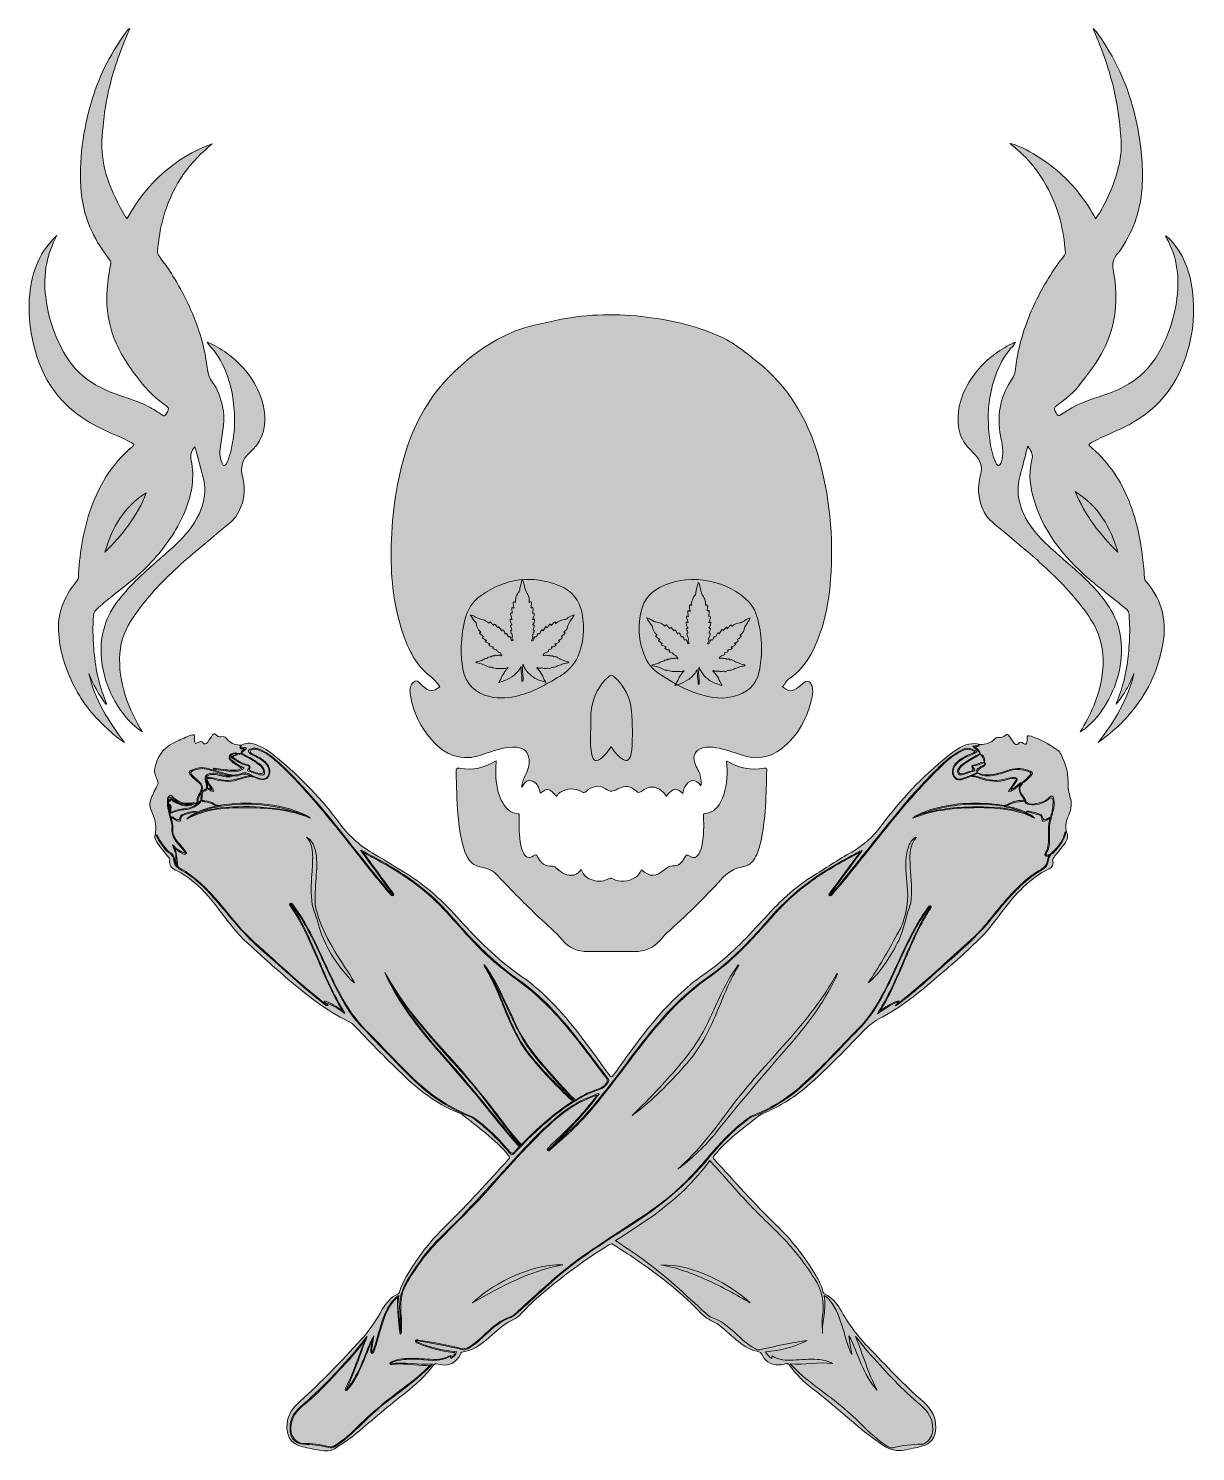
# Model space of a CAD drawing. Extents: x 638 to 1284, y -1372 to -584.
import ezdxf

# ---------------------------------------------------------------- set-up
doc = ezdxf.new("R2010")
doc.units = 0
doc.header["$MEASUREMENT"] = 0
doc.layers.add('katman 1', color=7, linetype='Continuous')

# ---------------------------------------------------------------- blocks, each defined once
blk = doc.blocks.new('block 3')
at = {"layer": 'katman 1', "true_color": 0x15ab00}
h = blk.add_hatch(color=84, dxfattribs=at)
h.dxf.hatch_style = 2
edge = h.paths.add_edge_path()
edge.add_spline(control_points=[(653.7, -698.34), (651.08, -703.29), (649.09, -708.34), (648.04, -713.74), (646.85, -719.93), (646.77, -726.14), (647.5, -732.41), (648.44, -740.55), (650.68, -748.3), (653.92, -755.79), (656.84, -762.5), (660.51, -768.7), (665.77, -773.91), (671.59, -779.69), (678.66, -783.28), (686.23, -786.04), (692.29, -788.26), (698.56, -789.93), (704.3, -792.99), (707.02, -794.43), (709.65, -795.99), (712.11, -797.82), (712.9, -798.41), (713.24, -798.39), (713.81, -797.56), (716.08, -794.32), (716.1, -793.94), (712.97, -791.73), (706.95, -787.49), (702.2, -782.08), (697.75, -776.26), (691.96, -768.68), (686.89, -760.77), (684.16, -751.55), (681.9, -743.89), (680.75, -736.13), (681.56, -728.08), (682.05, -723.31), (682.49, -718.56), (683.59, -713.89), (683.89, -712.61), (682.97, -711.9), (682.36, -711.08), (678.88, -706.44), (675.68, -701.62), (673.19, -696.35), (669.92, -689.43), (667.89, -682.18), (667.2, -674.54), (665.63, -656.9), (668.18, -639.75), (673.25, -622.9), (677.44, -608.97), (684.15, -596.31), (692.76, -584.63), (693.03, -584.26), (693.38, -583.95), (694.02, -583.75), (693.54, -584.9), (693.04, -586.03), (692.58, -587.18), (692.1, -588.35), (691.67, -589.55), (691.18, -590.71), (686.92, -600.87), (683.64, -611.33), (681.45, -622.12), (680.03, -629.1), (679.36, -636.17), (678.78, -643.28), (677.41, -659.88), (683.6, -674.18), (691.75, -687.95), (691.92, -688.23), (692.16, -688.47), (692.56, -688.97), (703.3, -669.47), (718.66, -655.29), (739.61, -647.48), (738.33, -648.64), (737.05, -649.81), (735.76, -650.96), (723.28, -661.95), (715.62, -675.77), (711.71, -691.81), (710.52, -696.73), (709.94, -701.75), (709.37, -706.77), (709.23, -708.05), (709.68, -708.96), (710.47, -710), (715.79, -716.95), (720.41, -724.34), (724.4, -732.14), (729.43, -741.98), (733.25, -752.23), (735.52, -763.05), (736.18, -766.17), (736.54, -769.34), (737.04, -772.49), (737.45, -775.01), (738.21, -777.39), (739.87, -779.61), (742.8, -783.53), (744.3, -788.2), (745.4, -792.98), (747.03, -800.01), (745.52, -806.85), (744.43, -813.75), (743.87, -817.3), (743.57, -820.91), (745.12, -824.35), (745.36, -824.87), (745.49, -825.59), (746.23, -825.64), (747.06, -825.69), (747.33, -824.97), (747.62, -824.39), (749.49, -820.72), (750.25, -816.73), (750.99, -812.74), (751.75, -808.67), (752.11, -804.51), (752.05, -800.42), (751.92, -791), (750.73, -781.7), (746.91, -772.93), (744.75, -767.94), (742, -763.32), (738.3, -759.31), (737.85, -758.83), (737.52, -758.26), (736.83, -757.32), (741.04, -759.03), (744.5, -761.06), (747.76, -763.46), (756.79, -770.12), (763.67, -778.44), (767.08, -789.26), (769.5, -796.93), (769.72, -804.59), (765.86, -811.98), (764.57, -814.45), (762.68, -816.43), (760.63, -818.24), (756.27, -822.09), (755.05, -826.63), (756.55, -832.28), (758.6, -840.03), (757.09, -847.32), (752.68, -854), (750.79, -856.86), (747.82, -858.54), (745.32, -860.71), (736.55, -868.29), (727.46, -875.47), (719, -883.41), (711.1, -890.84), (703.66, -898.63), (697.46, -907.54), (693.36, -913.42), (689.83, -919.58), (688.89, -926.88), (687.88, -934.72), (688.59, -942.42), (690.68, -950.02), (692.76, -957.61), (696.06, -964.64), (700.05, -971.37), (700.36, -971.89), (700.68, -972.39), (700.99, -972.9), (701, -972.93), (700.93, -973), (700.86, -973.13), (695.33, -969.44), (691.16, -964.52), (687.58, -959), (682.76, -951.56), (679.73, -943.4), (678.61, -934.65), (677.16, -923.39), (679.1, -912.83), (685.63, -903.22), (691.7, -894.29), (699.53, -887.12), (707.53, -880.04), (714.86, -873.55), (722.64, -867.49), (728.36, -859.38), (732.51, -853.5), (735.37, -847.13), (735.53, -839.8), (735.58, -837.54), (735.48, -835.26), (734.92, -833.06), (733.48, -827.46), (731.95, -821.88), (730.44, -816.29), (730.36, -815.99), (730.17, -815.72), (729.98, -815.35), (728.17, -817.63), (727.34, -819.71), (728.02, -822.82), (730.05, -832.06), (728.42, -841.09), (725.05, -849.81), (721, -860.25), (714.73, -869.28), (707.35, -877.65), (699.96, -886.01), (691.11, -892.64), (682.41, -899.48), (679.9, -901.46), (677.43, -903.5), (675.18, -905.79), (674.45, -906.54), (674.1, -907.36), (674.01, -908.45), (673.5, -914.59), (673.57, -920.72), (674.07, -926.85), (674.9, -937.04), (676.76, -947.01), (680.87, -956.46), (681, -956.77), (681.12, -957.07), (681.21, -957.39), (681.24, -957.5), (681.14, -957.64), (681.05, -957.97), (676.95, -952.62), (673.69, -946.97), (671.37, -940.77), (674.64, -955.2), (682.29, -967.36), (691.13, -978.94), (688.05, -977.11), (685.33, -974.82), (682.72, -972.44), (674.89, -965.29), (668, -957.35), (663.23, -947.78), (658.7, -938.72), (655.52, -929.29), (654.7, -919.08), (653.8, -907.85), (657.42, -898.28), (664.61, -889.87), (665.2, -889.18), (665.58, -888.52), (665.62, -887.58), (666.16, -875.36), (667.99, -863.34), (671.76, -851.7), (676.33, -837.61), (683.67, -825.24), (695.11, -815.55), (696.71, -814.19), (696.69, -814.07), (694.83, -812.98), (689.76, -809.98), (684.16, -808.14), (678.9, -805.55), (672.3, -802.29), (666.07, -798.52), (660.56, -793.56), (649, -783.18), (642.99, -769.91), (639.94, -754.97), (638.49, -747.86), (637.96, -740.68), (638.43, -733.49), (639.29, -720.37), (643.15, -708.4), (652.96, -698.99), (653.2, -698.76), (653.46, -698.55), (653.7, -698.34)], knot_values=[0, 0, 0, 0, 1, 1, 1, 2, 2, 2, 3, 3, 3, 4, 4, 4, 5, 5, 5, 6, 6, 6, 7, 7, 7, 8, 8, 8, 9, 9, 9, 10, 10, 10, 11, 11, 11, 12, 12, 12, 13, 13, 13, 14, 14, 14, 15, 15, 15, 16, 16, 16, 17, 17, 17, 18, 18, 18, 19, 19, 19, 20, 20, 20, 21, 21, 21, 22, 22, 22, 23, 23, 23, 24, 24, 24, 25, 25, 25, 26, 26, 26, 27, 27, 27, 28, 28, 28, 29, 29, 29, 30, 30, 30, 31, 31, 31, 32, 32, 32, 33, 33, 33, 34, 34, 34, 35, 35, 35, 36, 36, 36, 37, 37, 37, 38, 38, 38, 39, 39, 39, 40, 40, 40, 41, 41, 41, 42, 42, 42, 43, 43, 43, 44, 44, 44, 45, 45, 45, 46, 46, 46, 47, 47, 47, 48, 48, 48, 49, 49, 49, 50, 50, 50, 51, 51, 51, 52, 52, 52, 53, 53, 53, 54, 54, 54, 55, 55, 55, 56, 56, 56, 57, 57, 57, 58, 58, 58, 59, 59, 59, 60, 60, 60, 61, 61, 61, 62, 62, 62, 63, 63, 63, 64, 64, 64, 65, 65, 65, 66, 66, 66, 67, 67, 67, 68, 68, 68, 69, 69, 69, 70, 70, 70, 71, 71, 71, 72, 72, 72, 73, 73, 73, 74, 74, 74, 75, 75, 75, 76, 76, 76, 77, 77, 77, 78, 78, 78, 79, 79, 79, 80, 80, 80, 81, 81, 81, 82, 82, 82, 83, 83, 83, 84, 84, 84, 85, 85, 85, 86, 86, 86, 87, 87, 87, 88, 88, 88, 89, 89, 89, 90, 90, 90, 91, 91, 91, 92, 92, 92, 93, 93, 93, 93], degree=3, periodic=1)
h = blk.add_hatch(color=84, dxfattribs=at)
h.dxf.hatch_style = 2
edge = h.paths.add_edge_path()
edge.add_spline(control_points=[(1191.28, -814.98), (1190.3, -818.59), (1189.34, -821.75), (1188.58, -824.96), (1187.62, -829.09), (1186.16, -833.09), (1185.89, -837.41), (1185.56, -842.68), (1186.74, -847.56), (1188.87, -852.31), (1192.11, -859.53), (1197.33, -865.21), (1203.02, -870.5), (1209.12, -876.17), (1215.57, -881.46), (1221.68, -887.14), (1227.62, -892.67), (1232.96, -898.67), (1237.18, -905.6), (1240.63, -911.27), (1242.54, -917.39), (1242.96, -924.08), (1243.81, -937.9), (1239.78, -950.22), (1232.09, -961.51), (1228.94, -966.13), (1224.17, -970.84), (1220.16, -973.19), (1223.14, -968.4), (1225.7, -963.69), (1227.7, -958.69), (1230.99, -950.45), (1233.02, -941.98), (1232.9, -933.04), (1232.8, -925.01), (1230.55, -917.75), (1226.19, -911.02), (1219.61, -900.87), (1211.57, -892.04), (1202.75, -883.82), (1196.16, -877.68), (1189.3, -871.86), (1182.43, -866.05), (1178.37, -862.61), (1174.11, -859.39), (1170.24, -855.75), (1166.62, -852.36), (1165.14, -847.78), (1164.28, -842.94), (1163.5, -838.55), (1164.18, -834.32), (1165.17, -830.09), (1166.13, -826.02), (1164.89, -822.63), (1162.09, -819.67), (1160.26, -817.73), (1158.2, -816.01), (1156.65, -813.81), (1154.2, -810.33), (1152.95, -806.49), (1152.67, -802.26), (1151.93, -791), (1156.35, -781.64), (1163.26, -773.15), (1168.49, -766.72), (1174.98, -761.92), (1182.31, -758.2), (1182.84, -757.93), (1183.4, -757.74), (1184.34, -757.35), (1183.5, -759.42), (1181.91, -760.48), (1180.85, -761.89), (1174.96, -769.68), (1171.76, -778.49), (1170.24, -788.07), (1169.65, -791.85), (1169.27, -795.65), (1169.32, -799.4), (1169.43, -807.51), (1170.04, -815.63), (1173.17, -823.3), (1173.22, -823.42), (1173.28, -823.54), (1173.35, -823.65), (1173.84, -824.4), (1173.94, -825.68), (1175.09, -825.6), (1176.2, -825.51), (1176.33, -824.26), (1176.58, -823.44), (1177.81, -819.37), (1177.37, -815.26), (1176.49, -811.21), (1174.16, -800.6), (1174.95, -790.4), (1180.57, -780.92), (1181.99, -778.51), (1183.73, -776.31), (1184.19, -773.49), (1184.78, -769.82), (1185.18, -766.12), (1185.96, -762.47), (1187.98, -753.05), (1191.2, -744.05), (1195.35, -735.36), (1199.78, -726.07), (1205.14, -717.35), (1211.52, -709.26), (1211.94, -708.74), (1212.04, -708.19), (1211.99, -707.58), (1211.02, -695.39), (1208.33, -683.66), (1202.59, -672.75), (1197.62, -663.3), (1191.1, -655.14), (1182.73, -648.49), (1182.36, -648.2), (1181.98, -647.93), (1181.3, -647.41), (1186.62, -647.89), (1201.51, -656.73), (1209.03, -663.67), (1216.93, -670.96), (1223.61, -679.22), (1228.7, -688.98), (1230.36, -686.97), (1231.52, -684.89), (1232.64, -682.82), (1237.34, -674.15), (1240.83, -665.06), (1242.41, -655.28), (1243.25, -650.08), (1242.9, -644.89), (1242.42, -639.72), (1241.75, -632.51), (1240.72, -625.34), (1239.08, -618.26), (1236.41, -606.74), (1232.51, -595.64), (1227.75, -584.83), (1227.6, -584.48), (1227.49, -584.11), (1227.48, -583.66), (1229.49, -585.67), (1230.99, -588.04), (1232.55, -590.36), (1242.64, -605.4), (1248.98, -621.91), (1252.22, -639.72), (1254.17, -650.47), (1255.12, -661.27), (1254.44, -672.14), (1253.6, -685.34), (1249.06, -697.32), (1241.22, -708), (1241.18, -708.05), (1241.13, -708.1), (1241.08, -708.15), (1238.06, -711.11), (1237.84, -714.39), (1238.64, -718.57), (1241.47, -733.4), (1240.1, -747.88), (1233.21, -761.56), (1229.92, -768.08), (1225.32, -773.73), (1221.03, -779.58), (1217.18, -784.82), (1212.28, -788.9), (1207.03, -792.58), (1205.73, -793.5), (1205.68, -794.18), (1206.34, -795.47), (1207.99, -798.67), (1207.91, -798.67), (1210.85, -796.65), (1216.95, -792.45), (1223.75, -789.78), (1230.76, -787.54), (1238.34, -785.11), (1245.65, -782.12), (1251.98, -777.11), (1258.4, -772.02), (1262.95, -765.51), (1266.36, -758.16), (1269.73, -750.89), (1272.21, -743.33), (1273.46, -735.37), (1275.46, -722.63), (1274.32, -710.43), (1267.68, -699.09), (1267.58, -698.92), (1267.53, -698.74), (1267.44, -698.52), (1269.59, -699.75), (1272.69, -703.33), (1274.98, -707.02), (1279.53, -714.37), (1281.82, -722.42), (1282.62, -730.97), (1284.07, -746.61), (1281.39, -761.53), (1274.46, -775.58), (1268.03, -788.61), (1257.74, -797.78), (1244.87, -804.31), (1239.22, -807.18), (1233.17, -809.18), (1227.65, -812.29), (1224.14, -814.26), (1224.42, -813.82), (1227.22, -816.33), (1236.21, -824.4), (1242.82, -834.15), (1247.25, -845.38), (1251.02, -854.89), (1253.36, -864.76), (1254.57, -874.92), (1255.07, -879.15), (1255.65, -883.37), (1255.73, -887.64), (1255.74, -888.5), (1256.08, -889.12), (1256.63, -889.77), (1260.3, -894.14), (1263.35, -898.86), (1265.04, -904.39), (1267.09, -911.05), (1267.17, -917.82), (1265.98, -924.56), (1263.61, -937.98), (1258.21, -950.13), (1249.66, -960.79), (1244.09, -967.75), (1237.63, -973.81), (1230.23, -978.94), (1239.05, -967.35), (1246.7, -955.17), (1249.98, -940.76), (1248.57, -943.75), (1247.5, -946.9), (1245.75, -949.74), (1244.05, -952.51), (1242.45, -955.33), (1240.07, -957.7), (1240.66, -956.12), (1241.27, -954.54), (1241.86, -952.96), (1244.63, -945.49), (1246.23, -937.78), (1246.93, -929.85), (1247.34, -925.2), (1247.69, -920.54), (1247.62, -915.87), (1247.59, -913.28), (1247.47, -910.67), (1247.27, -908.08), (1247.12, -906.09), (1245.5, -904.97), (1244.15, -903.86), (1237.87, -898.7), (1231.34, -893.85), (1225.21, -888.53), (1210.55, -875.82), (1198.75, -861.09), (1193.85, -841.8), (1192.16, -835.14), (1191.81, -828.36), (1193.56, -821.65), (1194.28, -818.92), (1192.58, -817.36), (1191.28, -814.98)], knot_values=[0, 0, 0, 0, 1, 1, 1, 2, 2, 2, 3, 3, 3, 4, 4, 4, 5, 5, 5, 6, 6, 6, 7, 7, 7, 8, 8, 8, 9, 9, 9, 10, 10, 10, 11, 11, 11, 12, 12, 12, 13, 13, 13, 14, 14, 14, 15, 15, 15, 16, 16, 16, 17, 17, 17, 18, 18, 18, 19, 19, 19, 20, 20, 20, 21, 21, 21, 22, 22, 22, 23, 23, 23, 24, 24, 24, 25, 25, 25, 26, 26, 26, 27, 27, 27, 28, 28, 28, 29, 29, 29, 30, 30, 30, 31, 31, 31, 32, 32, 32, 33, 33, 33, 34, 34, 34, 35, 35, 35, 36, 36, 36, 37, 37, 37, 38, 38, 38, 39, 39, 39, 40, 40, 40, 41, 41, 41, 42, 42, 42, 43, 43, 43, 44, 44, 44, 45, 45, 45, 46, 46, 46, 47, 47, 47, 48, 48, 48, 49, 49, 49, 50, 50, 50, 51, 51, 51, 52, 52, 52, 53, 53, 53, 54, 54, 54, 55, 55, 55, 56, 56, 56, 57, 57, 57, 58, 58, 58, 59, 59, 59, 60, 60, 60, 61, 61, 61, 62, 62, 62, 63, 63, 63, 64, 64, 64, 65, 65, 65, 66, 66, 66, 67, 67, 67, 68, 68, 68, 69, 69, 69, 70, 70, 70, 71, 71, 71, 72, 72, 72, 73, 73, 73, 74, 74, 74, 75, 75, 75, 76, 76, 76, 77, 77, 77, 78, 78, 78, 79, 79, 79, 80, 80, 80, 81, 81, 81, 82, 82, 82, 83, 83, 83, 84, 84, 84, 85, 85, 85, 86, 86, 86, 87, 87, 87, 88, 88, 88, 89, 89, 89, 90, 90, 90, 91, 91, 91, 91], degree=3, periodic=1)
at = {"layer": 'katman 1', "true_color": 0xffffff}
h = blk.add_hatch(color=7, dxfattribs=at)
h.dxf.hatch_style = 2
edge = h.paths.add_edge_path()
edge.add_spline(control_points=[(865.79, -948.2), (864.24, -945.84), (862.45, -943.93), (860.33, -942.28), (852.46, -936.18), (848.34, -927.64), (845.2, -918.52), (840.18, -903.89), (838.64, -888.74), (838.75, -873.37), (838.88, -855.14), (841.15, -837.18), (846.34, -819.66), (851.06, -803.71), (858.68, -789.38), (870.21, -777.22), (879.53, -767.39), (890.2, -759.32), (902.32, -753.42), (910.72, -749.33), (919.95, -747.45), (929.07, -745.48), (945.05, -742.02), (961.21, -741.3), (977.43, -743.11), (992.19, -744.76), (1006.65, -747.97), (1020.29, -753.98), (1028.27, -757.48), (1035.03, -763.08), (1041.78, -768.5), (1058.31, -781.81), (1068.92, -799.12), (1074.88, -819.3), (1081.57, -841.99), (1083.84, -865.23), (1082.03, -888.8), (1080.93, -903.25), (1078.02, -917.3), (1071.06, -930.24), (1068.16, -935.62), (1064.35, -940.1), (1059.27, -943.59), (1057.7, -944.66), (1056.72, -946.6), (1055.47, -948.14), (1056.26, -948.68), (1056.97, -949.15), (1057.68, -949.65), (1059.02, -950.59), (1060.41, -950.6), (1061.83, -949.87), (1063.55, -948.98), (1065.12, -947.87), (1066.49, -946.48), (1068.71, -944.22), (1070.81, -944.79), (1071.75, -947.87), (1072.36, -949.84), (1072.18, -951.85), (1071.77, -953.81), (1069.33, -965.25), (1064.21, -975.16), (1054.85, -982.46), (1048.13, -987.68), (1040.62, -988.77), (1032.59, -985.89), (1028.01, -984.25), (1023.41, -982.67), (1018.59, -981.9), (1016.14, -981.51), (1013.68, -981.35), (1011.25, -982.04), (1007.07, -983.22), (1005.47, -986.19), (1006.86, -990.3), (1007.3, -991.62), (1007.91, -992.91), (1008.6, -994.11), (1010.19, -996.88), (1010.44, -999.84), (1010.26, -1003.04), (1007.55, -998.73), (1003.65, -999.21), (1001.09, -1003.99), (1000.57, -1004.97), (1000.39, -1006.04), (1000.2, -1007.17), (996.47, -1004.35), (995.56, -1003.26), (991.01, -1008.99), (990.47, -1007.73), (989.63, -1006.77), (988.64, -1005.95), (984.89, -1002.87), (981.45, -1002.85), (977.22, -1006.1), (976.09, -1006.97), (975.53, -1006.97), (974.49, -1005.94), (971.57, -1003.05), (968.26, -1002.53), (964.27, -1004.74), (961.77, -1006.12), (960.06, -1006.54), (957.41, -1004.67), (953.86, -1002.17), (949.82, -1003.04), (946.66, -1006.12), (945.83, -1006.93), (945.36, -1006.95), (944.37, -1006.34), (940.46, -1003.94), (936.49, -1004.38), (932.59, -1006.47), (931.58, -1007.01), (930.85, -1007.85), (930.4, -1008.93), (925.76, -1004.09), (925.76, -1004.09), (921.17, -1007.11), (920.78, -1003.87), (919.58, -1001.07), (916.19, -1000.18), (913.46, -999.47), (912.39, -1001.76), (911.06, -1003.99), (911.14, -1001.17), (912.16, -999.01), (913.21, -996.88), (914.52, -994.2), (915.33, -991.42), (915.08, -988.41), (914.72, -984.18), (912.47, -982), (908.18, -981.67), (902.51, -981.25), (897.26, -983.04), (892, -984.76), (888.72, -985.83), (885.52, -987.17), (881.99, -987.38), (874.94, -987.79), (869.03, -985.17), (864.05, -980.46), (856.09, -972.94), (851.27, -963.65), (849.44, -952.86), (849.04, -950.5), (848.85, -948.05), (850.69, -946.03), (852.02, -944.57), (852.8, -944.53), (854.26, -945.88), (854.9, -946.46), (855.5, -947.09), (856.17, -947.65), (860.19, -951.07), (861.48, -951.14), (865.79, -948.2)], knot_values=[0, 0, 0, 0, 1, 1, 1, 2, 2, 2, 3, 3, 3, 4, 4, 4, 5, 5, 5, 6, 6, 6, 7, 7, 7, 8, 8, 8, 9, 9, 9, 10, 10, 10, 11, 11, 11, 12, 12, 12, 13, 13, 13, 14, 14, 14, 15, 15, 15, 16, 16, 16, 17, 17, 17, 18, 18, 18, 19, 19, 19, 20, 20, 20, 21, 21, 21, 22, 22, 22, 23, 23, 23, 24, 24, 24, 25, 25, 25, 26, 26, 26, 27, 27, 27, 28, 28, 28, 29, 29, 29, 30, 30, 30, 31, 31, 31, 32, 32, 32, 33, 33, 33, 34, 34, 34, 35, 35, 35, 36, 36, 36, 37, 37, 37, 38, 38, 38, 39, 39, 39, 40, 40, 40, 41, 41, 41, 42, 42, 42, 43, 43, 43, 44, 44, 44, 45, 45, 45, 46, 46, 46, 47, 47, 47, 48, 48, 48, 49, 49, 49, 50, 50, 50, 51, 51, 51, 52, 52, 52, 53, 53, 53, 53], degree=3, periodic=1)
at = {"layer": 'katman 1', "true_color": 0xfefefe}
h = blk.add_hatch(color=7, dxfattribs=at)
h.dxf.hatch_style = 2
edge = h.paths.add_edge_path()
edge.add_spline(control_points=[(680.32, -873.57), (684.19, -860.02), (690.79, -848.37), (703.21, -840.79), (698.23, -853.57), (690.01, -864.08), (680.32, -873.57)], knot_values=[0, 0, 0, 0, 1, 1, 1, 2, 2, 2, 2], degree=3, periodic=1)
h = blk.add_hatch(color=7, dxfattribs=at)
h.dxf.hatch_style = 2
edge = h.paths.add_edge_path()
edge.add_spline(control_points=[(1217.5, -840.12), (1230.42, -848.13), (1237.04, -859.91), (1241.02, -873.54), (1231.15, -864.03), (1223.01, -853.31), (1217.5, -840.12)], knot_values=[0, 0, 0, 0, 1, 1, 1, 2, 2, 2, 2], degree=3, periodic=1)
h = blk.add_hatch(color=7, dxfattribs=at)
h.dxf.hatch_style = 2
edge = h.paths.add_edge_path()
edge.add_spline(control_points=[(877.5, -928.19), (877.6, -921.99), (878.16, -916.91), (879.31, -911.88), (880.65, -905.99), (883.52, -901.11), (888.52, -897.61), (902.07, -888.13), (916.56, -885.96), (932.04, -892.26), (938.91, -895.06), (943.05, -900.15), (944.44, -907.5), (946.03, -915.91), (945.52, -924.07), (941.84, -931.9), (939.95, -935.93), (937.12, -939.08), (933.34, -941.49), (925.84, -946.25), (918.19, -950.67), (909.52, -952.98), (904.17, -954.4), (898.79, -954.93), (893.31, -953.62), (885.09, -951.64), (880, -946.73), (878.51, -938.28), (877.86, -934.59), (877.53, -930.88), (877.5, -928.19)], knot_values=[0, 0, 0, 0, 1, 1, 1, 2, 2, 2, 3, 3, 3, 4, 4, 4, 5, 5, 5, 6, 6, 6, 7, 7, 7, 8, 8, 8, 9, 9, 9, 10, 10, 10, 10], degree=3, periodic=1)
h = blk.add_hatch(color=7, dxfattribs=at)
h.dxf.hatch_style = 2
edge = h.paths.add_edge_path()
edge.add_spline(control_points=[(1043.84, -927.62), (1043.72, -931.47), (1043.4, -935.57), (1042.51, -939.64), (1040.76, -947.56), (1035.57, -951.77), (1028.04, -953.61), (1020.37, -955.49), (1013.08, -953.78), (1005.95, -951.06), (998.89, -948.37), (992.4, -944.54), (986.21, -940.24), (982, -937.32), (979.56, -933.01), (978, -928.24), (975.64, -921.03), (975.49, -913.71), (977.17, -906.33), (978.77, -899.32), (983.22, -894.92), (989.66, -892.05), (1004.93, -885.26), (1025.54, -889.29), (1036.96, -901.39), (1040.19, -904.81), (1041.38, -909.09), (1042.37, -913.44), (1043.42, -918), (1043.81, -922.65), (1043.84, -927.62)], knot_values=[0, 0, 0, 0, 1, 1, 1, 2, 2, 2, 3, 3, 3, 4, 4, 4, 5, 5, 5, 6, 6, 6, 7, 7, 7, 8, 8, 8, 9, 9, 9, 10, 10, 10, 10], degree=3, periodic=1)
h = blk.add_hatch(color=7, dxfattribs=at)
h.dxf.hatch_style = 2
edge = h.paths.add_edge_path()
edge.add_spline(control_points=[(960.47, -981.26), (959, -983.73), (957.32, -985.88), (955.18, -987.63), (952.36, -989.94), (950.66, -989.39), (949.86, -985.83), (949.1, -982.43), (949, -978.94), (949.14, -975.47), (949.37, -970.07), (948.9, -964.63), (949.85, -959.29), (951.02, -952.72), (954.01, -947.11), (959.04, -942.63), (960.2, -941.6), (961.02, -941.5), (962.23, -942.58), (967.92, -947.67), (971.25, -954.07), (971.77, -961.58), (972.26, -968.69), (972.63, -975.84), (971.92, -982.98), (971.78, -984.38), (971.6, -985.78), (971.07, -987.08), (970.25, -989.12), (969.01, -989.54), (967.15, -988.41), (964.88, -987.04), (963.14, -985.11), (961.62, -982.98), (961.24, -982.44), (960.89, -981.89), (960.47, -981.26)], knot_values=[0, 0, 0, 0, 1, 1, 1, 2, 2, 2, 3, 3, 3, 4, 4, 4, 5, 5, 5, 6, 6, 6, 7, 7, 7, 8, 8, 8, 9, 9, 9, 10, 10, 10, 11, 11, 11, 12, 12, 12, 12], degree=3, periodic=1)
at = {"layer": 'katman 1', "true_color": 0x1a1a1a}
h = blk.add_hatch(color=250, dxfattribs=at)
h.dxf.hatch_style = 2
edge = h.paths.add_edge_path()
edge.add_spline(control_points=[(721.02, -1048.62), (719.58, -1047.6), (718.64, -1046.39), (718.45, -1044.47), (718.26, -1042.62), (717.61, -1041.07), (715.59, -1039.94), (713.82, -1038.94), (712.67, -1036.79), (711.37, -1035.05), (710.39, -1033.74), (709.38, -1032.4), (708.91, -1030.78), (708.8, -1030.4), (708.54, -1030.26), (708.19, -1030.22), (708.71, -1026.12), (708.38, -1022.13), (706.63, -1018.33), (705.56, -1015.98), (704.7, -1013.5), (705.57, -1010.98), (706.5, -1008.29), (707.7, -1005.67), (709.08, -1003.2), (709.72, -1002.06), (709.9, -1001.18), (709.44, -1000.07), (709.08, -999.2), (708.77, -998.33), (708.37, -997.49), (707.46, -995.56), (707.63, -993.7), (708.21, -991.67), (710.05, -985.19), (714.04, -980.82), (720.27, -978.28), (722.84, -977.23), (725.26, -975.78), (727.97, -975.03), (729.12, -974.72), (730.32, -974.38), (729.79, -976.39), (729.69, -976.76), (729.79, -977.19), (729.85, -977.58), (730.19, -979.91), (730.21, -979.94), (732.27, -978.86), (733.07, -978.45), (733.63, -978.08), (734.42, -979.07), (735.31, -980.18), (736.4, -979.97), (737.22, -978.76), (738.11, -977.44), (739, -976.11), (739.92, -974.81), (740.4, -974.13), (740.92, -973.82), (741.67, -974.63), (742.42, -975.45), (743.56, -976.02), (744.55, -975.79), (746.5, -975.33), (747.32, -976.47), (748.42, -977.67), (750.37, -979.8), (752.97, -980.58), (755.83, -980.49), (756.36, -981.18), (755.36, -981.4), (755.24, -981.97), (755.97, -981.97), (756.54, -981.99), (757.11, -981.96), (757.58, -981.93), (758.19, -981.34), (758.44, -982.09), (758.63, -982.65), (757.96, -982.96), (757.59, -983.29), (757.02, -983.82), (756.26, -984.13), (755.84, -984.84), (755.26, -985.47), (754.62, -985.8), (753.8, -985.24), (752.26, -984.8), (750.87, -985.51), (749.79, -986.29), (748.8, -987), (749.49, -988.07), (750.4, -988.74), (751.52, -989.57), (752.6, -990.47), (753.77, -991.22), (754.86, -991.92), (756.05, -992.47), (757.38, -993.19), (755.92, -994.26), (754.49, -994.91), (752.86, -994.91), (749.16, -994.91), (745.48, -994.73), (741.86, -993.92), (741.27, -993.79), (740.71, -993.52), (740.2, -994.08), (739.31, -994.86), (738.41, -994.26), (737.58, -993.99), (734.55, -993.02), (731.68, -993.46), (728.86, -994.75), (727.63, -995.31), (727.41, -995.98), (728.39, -997), (729.55, -998.19), (730.81, -999.27), (732.06, -1000.36), (734.57, -1002.52), (734.88, -1004.35), (733.27, -1007.22), (732.55, -1008.5), (731.83, -1009.75), (731.85, -1011.3), (731.86, -1012.54), (731.17, -1013.11), (729.92, -1012.96), (728.65, -1012.86), (727.39, -1013.04), (726.13, -1013.11), (723.3, -1013.25), (720.92, -1012.31), (718.77, -1010.55), (718.05, -1009.95), (717.35, -1008.82), (716.24, -1009.4), (715.22, -1009.93), (715.51, -1011.15), (715.48, -1012.13), (715.5, -1012.33), (715.49, -1012.54), (715.48, -1012.74), (715.41, -1014.94), (716.06, -1017.03), (716.46, -1019.16), (716.6, -1019.64), (716.72, -1020.13), (716.89, -1020.59), (717.61, -1022.62), (717.96, -1024.7), (717.86, -1026.87), (717.75, -1029.36), (718.52, -1031.56), (720.14, -1033.5), (721.67, -1035.34), (723.29, -1037.11), (724.74, -1039.01), (725.09, -1039.46), (725.68, -1040.02), (725.26, -1040.59), (724.78, -1041.25), (724.02, -1040.91), (723.44, -1040.6), (721.79, -1039.76), (720.23, -1038.78), (718.77, -1037.33), (720.61, -1040.98), (719.89, -1044.97), (721.02, -1048.62)], knot_values=[0, 0, 0, 0, 1, 1, 1, 2, 2, 2, 3, 3, 3, 4, 4, 4, 5, 5, 5, 6, 6, 6, 7, 7, 7, 8, 8, 8, 9, 9, 9, 10, 10, 10, 11, 11, 11, 12, 12, 12, 13, 13, 13, 14, 14, 14, 15, 15, 15, 16, 16, 16, 17, 17, 17, 18, 18, 18, 19, 19, 19, 20, 20, 20, 21, 21, 21, 22, 22, 22, 23, 23, 23, 24, 24, 24, 25, 25, 25, 26, 26, 26, 27, 27, 27, 28, 28, 28, 29, 29, 29, 30, 30, 30, 31, 31, 31, 32, 32, 32, 33, 33, 33, 34, 34, 34, 35, 35, 35, 36, 36, 36, 37, 37, 37, 38, 38, 38, 39, 39, 39, 40, 40, 40, 41, 41, 41, 42, 42, 42, 43, 43, 43, 44, 44, 44, 45, 45, 45, 46, 46, 46, 47, 47, 47, 48, 48, 48, 49, 49, 49, 50, 50, 50, 51, 51, 51, 52, 52, 52, 53, 53, 53, 54, 54, 54, 55, 55, 55, 56, 56, 56, 57, 57, 57, 57], degree=3, periodic=1)
h = blk.add_hatch(color=250, dxfattribs=at)
h.dxf.hatch_style = 2
edge = h.paths.add_edge_path()
edge.add_spline(control_points=[(1164.71, -985.22), (1164.18, -983.22), (1161.98, -982.72), (1160.82, -981.01), (1162.28, -980.8), (1163.59, -980.81), (1164.71, -980.1), (1167.91, -980.17), (1170.76, -979.22), (1173.02, -976.93), (1173.67, -976.28), (1174.19, -975.99), (1175.05, -976.15), (1176.44, -976.41), (1177.8, -976.15), (1178.75, -975.13), (1179.77, -974.05), (1180.37, -974.63), (1180.95, -975.43), (1181.84, -976.67), (1182.64, -977.98), (1183.51, -979.24), (1184.12, -980.13), (1185.09, -980.63), (1185.84, -979.73), (1186.89, -978.47), (1187.8, -978.78), (1188.84, -979.53), (1190.04, -980.4), (1190.53, -979.89), (1190.69, -978.65), (1190.75, -978.12), (1190.91, -977.56), (1190.82, -977.06), (1190.43, -974.82), (1191.58, -975.03), (1193.06, -975.53), (1198.26, -977.3), (1203.02, -979.93), (1207.55, -983.01), (1208.52, -983.67), (1209.08, -984.64), (1209.61, -985.66), (1212.02, -990.33), (1213.6, -995.18), (1213.47, -1000.56), (1213.4, -1003.74), (1213.91, -1006.94), (1214.84, -1010.02), (1215.97, -1013.74), (1214.8, -1017.08), (1213.37, -1020.44), (1212.26, -1023.07), (1211.93, -1025.81), (1212.71, -1028.62), (1212.25, -1028.71), (1212.09, -1028.98), (1212.02, -1029.44), (1211.31, -1033.98), (1207.95, -1036.9), (1205.33, -1040.25), (1205.03, -1040.64), (1204.42, -1040.78), (1203.96, -1041.03), (1202.96, -1041.49), (1201.76, -1042.57), (1200.88, -1041.69), (1200.03, -1040.85), (1201.28, -1039.79), (1201.66, -1038.85), (1202.3, -1037.28), (1202.61, -1035.66), (1202.63, -1033.98), (1202.66, -1031.85), (1202.71, -1029.72), (1202.62, -1027.59), (1202.53, -1025.36), (1202.9, -1023.22), (1203.58, -1021.12), (1204.42, -1018.24), (1205.11, -1015.34), (1205.18, -1012.32), (1205.21, -1011.4), (1205.38, -1010.29), (1204.44, -1009.79), (1203.62, -1009.36), (1202.97, -1010.2), (1202.36, -1010.67), (1199.3, -1013.06), (1195.81, -1013.79), (1192.03, -1013.38), (1190.74, -1013.23), (1189.48, -1012.9), (1189.42, -1011.21), (1189.07, -1009.74), (1187.88, -1008.76), (1187.24, -1007.45), (1185.91, -1004.66), (1186.09, -1003.32), (1188.27, -1001.01), (1189.59, -1000.08), (1190.67, -998.88), (1191.79, -997.74), (1193.32, -996.2), (1193.22, -995.55), (1191.09, -994.89), (1188, -993.94), (1184.85, -993.42), (1181.66, -994.57), (1178.76, -995.61), (1175.83, -996.55), (1172.81, -997.13), (1169.89, -997.69), (1166.96, -997.81), (1164.18, -996.45), (1163.76, -996.24), (1163.3, -996.09), (1163.1, -995.61), (1162.35, -994), (1163.7, -993.45), (1164.62, -992.76), (1165.24, -992.3), (1166.03, -992.08), (1166.71, -991.69), (1167.41, -991.3), (1167.92, -990.8), (1167.04, -990.05), (1167.18, -988), (1165.93, -986.61), (1164.71, -985.22)], knot_values=[0, 0, 0, 0, 1, 1, 1, 2, 2, 2, 3, 3, 3, 4, 4, 4, 5, 5, 5, 6, 6, 6, 7, 7, 7, 8, 8, 8, 9, 9, 9, 10, 10, 10, 11, 11, 11, 12, 12, 12, 13, 13, 13, 14, 14, 14, 15, 15, 15, 16, 16, 16, 17, 17, 17, 18, 18, 18, 19, 19, 19, 20, 20, 20, 21, 21, 21, 22, 22, 22, 23, 23, 23, 24, 24, 24, 25, 25, 25, 26, 26, 26, 27, 27, 27, 28, 28, 28, 29, 29, 29, 30, 30, 30, 31, 31, 31, 32, 32, 32, 33, 33, 33, 34, 34, 34, 35, 35, 35, 36, 36, 36, 37, 37, 37, 38, 38, 38, 39, 39, 39, 40, 40, 40, 41, 41, 41, 42, 42, 42, 43, 43, 43, 43], degree=3, periodic=1)
at = {"layer": 'katman 1', "true_color": 0xffffff}
h = blk.add_hatch(color=7, dxfattribs=at)
h.dxf.hatch_style = 2
edge = h.paths.add_edge_path()
edge.add_spline(control_points=[(1212.71, -1028.62), (1214.34, -1032.59), (1211.47, -1035.03), (1209.53, -1037.73), (1208.35, -1039.37), (1206.9, -1040.8), (1205.73, -1042.44), (1205.37, -1042.93), (1204.93, -1043.51), (1205.16, -1044.46), (1205.65, -1046.4), (1204.71, -1048.15), (1203.03, -1048.95), (1192, -1054.19), (1184.31, -1063.05), (1177.11, -1072.49), (1173.43, -1077.32), (1169.83, -1082.23), (1165.59, -1086.59), (1157.96, -1094.46), (1149.58, -1101.51), (1141.3, -1108.66), (1131.14, -1117.42), (1120.69, -1125.85), (1108.73, -1132.1), (1105.35, -1133.86), (1102.72, -1136.23), (1100.07, -1138.9), (1089.08, -1150), (1078.59, -1161.64), (1066.4, -1171.49), (1059.78, -1176.84), (1052.52, -1181.13), (1044.65, -1184.37), (1044.16, -1184.57), (1043.62, -1184.75), (1043.22, -1185.07), (1035.78, -1190.93), (1028.06, -1196.45), (1021.45, -1203.3), (1020.06, -1204.74), (1018.87, -1206.37), (1017.51, -1207.84), (1016.84, -1208.57), (1016.83, -1209.03), (1017.53, -1209.78), (1028.89, -1222.01), (1039.84, -1234.6), (1051.88, -1246.19), (1060.49, -1254.46), (1067.76, -1263.82), (1073.85, -1274.1), (1075.51, -1276.92), (1077.05, -1279.79), (1077.8, -1283.01), (1077.96, -1283.71), (1078.34, -1284.14), (1079, -1284.46), (1082.73, -1286.29), (1085.34, -1289.26), (1087.36, -1292.81), (1091.66, -1300.38), (1096.68, -1307.42), (1102.75, -1313.67), (1112.85, -1324.06), (1122.62, -1334.78), (1133.59, -1344.28), (1137.91, -1348.01), (1140.3, -1352.63), (1140.28, -1358.44), (1140.26, -1363.76), (1137.66, -1367.36), (1132.51, -1368.68), (1129.35, -1369.5), (1126.15, -1370.14), (1122.95, -1370.75), (1118.59, -1371.59), (1114.9, -1370.74), (1110.97, -1368.09), (1097.04, -1358.68), (1085.22, -1346.71), (1071.86, -1336.63), (1067.01, -1332.98), (1062.7, -1328.64), (1059.13, -1323.66), (1058.47, -1322.73), (1057.78, -1322.8), (1056.91, -1323.07), (1054.06, -1323.96), (1051.25, -1323.85), (1048.53, -1322.59), (1046.78, -1321.79), (1045.14, -1320.61), (1044.6, -1318.8), (1044.02, -1316.88), (1042.86, -1316.37), (1041.15, -1316.01), (1036.73, -1315.07), (1033.16, -1312.48), (1029.75, -1309.69), (1027.22, -1307.62), (1024.81, -1305.41), (1022.35, -1303.26), (1020.68, -1301.81), (1018.95, -1300.36), (1016.92, -1299.54), (1013.66, -1298.22), (1011.17, -1295.97), (1008.82, -1293.5), (998.5, -1282.64), (986.54, -1273.8), (974.35, -1265.24), (970.21, -1262.33), (965.86, -1259.72), (961.63, -1256.92), (960.9, -1256.44), (960.42, -1256.5), (959.69, -1256.94), (945.42, -1265.66), (932.1, -1275.68), (919.45, -1286.59), (916.38, -1289.24), (913.68, -1292.33), (910.8, -1295.22), (909.2, -1296.84), (907.42, -1298.16), (905.29, -1299.1), (901.26, -1300.87), (898.15, -1303.97), (894.89, -1306.83), (893.24, -1308.28), (891.58, -1309.72), (889.83, -1311.07), (886.48, -1313.65), (882.86, -1315.71), (878.61, -1316.44), (878.11, -1316.53), (877.67, -1316.52), (877.37, -1317.19), (874.9, -1322.68), (870.49, -1324.82), (864.78, -1323.18), (863.37, -1322.78), (862.7, -1323.05), (861.83, -1324.19), (857.53, -1329.86), (852.32, -1334.66), (846.72, -1339.01), (837.44, -1346.21), (828.51, -1353.83), (819.62, -1361.5), (816.13, -1364.52), (812.08, -1366.74), (808.4, -1369.49), (805.68, -1371.53), (802.36, -1371.44), (799.15, -1370.9), (796, -1370.37), (792.88, -1369.67), (789.77, -1368.95), (783.19, -1367.44), (780.45, -1362.94), (781.15, -1356.22), (781.7, -1350.92), (784.47, -1347.17), (788.18, -1343.87), (800.18, -1333.21), (811.17, -1321.56), (822.04, -1309.78), (826.81, -1304.61), (830.49, -1298.67), (834.04, -1292.63), (836.07, -1289.16), (838.65, -1286.26), (842.31, -1284.47), (842.88, -1284.19), (843.29, -1283.88), (843.46, -1283.22), (844.97, -1277.2), (848.56, -1272.29), (851.89, -1267.22), (856.96, -1259.48), (862.93, -1252.47), (869.57, -1246.07), (881.56, -1234.52), (892.44, -1221.94), (903.77, -1209.78), (904.62, -1208.87), (904.32, -1208.45), (903.73, -1207.7), (900.1, -1203.03), (895.78, -1199.07), (891.19, -1195.38), (887.08, -1192.07), (882.93, -1188.82), (878.79, -1185.55), (878.38, -1185.23), (877.95, -1184.87), (877.47, -1184.68), (865.63, -1180.01), (855.49, -1172.75), (846.35, -1164.02), (837.04, -1155.11), (827.94, -1145.98), (819.14, -1136.56), (817.94, -1135.27), (816.71, -1134.21), (815.12, -1133.43), (802.76, -1127.31), (792.02, -1118.85), (781.61, -1109.97), (773.85, -1103.34), (766.22, -1096.56), (758.71, -1089.64), (752.7, -1084.1), (748.03, -1077.37), (743, -1070.97), (738.3, -1064.98), (733.57, -1059.01), (727.31, -1054.5), (724.77, -1052.66), (722.17, -1050.93), (719.31, -1049.61), (717.12, -1048.6), (715.73, -1047.02), (716.13, -1044.43), (716.28, -1043.5), (715.8, -1042.94), (715.32, -1042.3), (712.95, -1039.21), (710.23, -1036.4), (708.36, -1032.92), (707.8, -1031.89), (707.73, -1031.15), (708.19, -1030.22), (709.19, -1029.72), (709.31, -1030.63), (709.56, -1031.15), (710.93, -1034.02), (713.07, -1036.33), (715, -1038.79), (715.25, -1039.11), (715.53, -1039.41), (715.9, -1039.56), (717.99, -1040.39), (718.71, -1042.19), (718.93, -1044.15), (719.13, -1045.89), (719.91, -1047.14), (721.18, -1048.19), (728.23, -1052.06), (734.1, -1057.41), (739.55, -1063.21), (744.41, -1068.37), (748.7, -1074.01), (753.24, -1079.44), (756.8, -1083.7), (760.68, -1087.64), (764.9, -1091.24), (768.66, -1094.45), (772.24, -1097.85), (775.9, -1101.16), (783.33, -1107.88), (790.78, -1114.56), (798.64, -1120.76), (799.81, -1121.69), (800.98, -1122.62), (802.08, -1123.63), (801.78, -1123.35), (801.39, -1123.07), (801.55, -1122.64), (801.77, -1122.03), (802.32, -1122.26), (802.75, -1122.38), (804.32, -1122.81), (805.65, -1123.72), (807.06, -1124.48), (808.76, -1125.4), (810.3, -1126.55), (811.77, -1127.53), (805.89, -1117.76), (801.47, -1107.1), (796.93, -1096.48), (793.03, -1087.4), (788.97, -1078.38), (783.35, -1070.17), (782.93, -1069.55), (782.01, -1068.63), (782.74, -1068.1), (783.62, -1067.47), (784.14, -1068.7), (784.64, -1069.33), (788.33, -1074.02), (791.3, -1079.16), (794.08, -1084.43), (799.15, -1094.06), (803.28, -1104.16), (808.2, -1113.87), (811.67, -1120.73), (815.44, -1127.42), (820.36, -1133.38), (821.68, -1134.98), (822.98, -1136.6), (824.45, -1138.05), (833.47, -1146.88), (841.9, -1156.29), (851.01, -1165.03), (860.05, -1173.71), (870.21, -1180.76), (881.89, -1185.45), (885.78, -1187), (888.6, -1189.99), (891.73, -1192.57), (896.44, -1196.45), (900.41, -1201.05), (904.4, -1205.62), (905.29, -1206.63), (906.05, -1206.8), (907.04, -1205.74), (907.81, -1204.91), (908.48, -1203.99), (909.31, -1203.21), (909.9, -1202.64), (910.49, -1202.06), (911.04, -1201.45), (919.7, -1192.73), (928.72, -1184.45), (939.12, -1177.81), (939.82, -1177.35), (940.6, -1177.04), (941.3, -1176.58), (945.23, -1174.14), (949.36, -1172.1), (953.78, -1170.73), (955.46, -1170.2), (956.7, -1169.29), (957.74, -1167.88), (958.64, -1166.65), (958.66, -1165.73), (957.71, -1164.51), (950.58, -1155.33), (943.83, -1145.86), (936.35, -1136.95), (927.56, -1126.46), (917.91, -1116.92), (906.66, -1109.05), (897.54, -1102.67), (889.51, -1095.06), (881.98, -1086.86), (877.15, -1081.6), (872.38, -1076.28), (867.53, -1071.05), (857.13, -1059.83), (844.63, -1051.5), (831.32, -1044.23), (829.33, -1043.14), (827.3, -1042.11), (825.36, -1040.94), (824.62, -1040.5), (823.84, -1040.12), (822.99, -1039.4), (828.16, -1046.67), (833.35, -1053.62), (838.47, -1060.63), (838.74, -1061.01), (839.07, -1061.35), (839.3, -1061.76), (839.66, -1062.4), (840.72, -1063.14), (839.88, -1063.76), (839.16, -1064.3), (838.5, -1063.26), (838.01, -1062.67), (832.36, -1055.99), (826.77, -1049.25), (821.37, -1042.37), (812.53, -1031.14), (803.71, -1019.89), (794.29, -1009.13), (788.05, -1002), (781.61, -995.03), (774.42, -988.81), (771.64, -986.41), (768.57, -984.38), (765.1, -983.03), (764.14, -982.66), (763.18, -982.44), (762.17, -982.76), (761.61, -982.94), (760.95, -983.1), (760.81, -983.79), (760.67, -984.5), (761.21, -984.89), (761.72, -985.21), (762.9, -985.97), (764.21, -986.5), (765.45, -987.16), (767.36, -988.17), (769.03, -989.44), (770.33, -991.22), (771.21, -992.42), (771.59, -993.68), (771.55, -995.14), (771.45, -998.59), (769.02, -1000.36), (765.74, -999.33), (764.46, -998.93), (763.25, -998.37), (761.98, -997.95), (759.66, -996.58), (757.31, -995.92), (754.67, -997.12), (753.53, -997.64), (752.2, -997.46), (750.95, -997.46), (747.79, -997.14), (744.77, -996.2), (741.75, -995.27), (741.13, -995.07), (740.49, -994.85), (740.13, -994.23), (740.3, -992.97), (741.25, -993.31), (741.96, -993.43), (745.26, -993.94), (748.54, -994.42), (751.9, -994.34), (753.34, -994.31), (754.66, -994.13), (756.08, -993.31), (754.23, -992), (752.3, -991.09), (750.72, -989.68), (749.64, -988.71), (748.45, -987.82), (749.29, -986.16), (749.84, -985.06), (752.55, -984.46), (753.89, -985.03), (753.47, -986.41), (751.89, -986.15), (750.95, -987.12), (753.29, -988.89), (755.71, -990.42), (758.57, -991.18), (759.86, -991.53), (761.38, -991.71), (760.34, -993.74), (760.04, -994.31), (760.58, -994.55), (761.04, -994.71), (762.73, -995.3), (764.41, -995.96), (766.19, -996.26), (767.83, -996.54), (768.55, -995.61), (767.92, -994), (767.37, -992.58), (766.18, -991.67), (764.99, -990.81), (762.67, -989.12), (760.17, -987.74), (757.66, -986.35), (756.97, -985.97), (756.18, -985.73), (755.74, -984.99), (755.57, -983.71), (756.85, -983.48), (757.49, -982.57), (756.66, -982.29), (755.54, -982.9), (755.07, -981.99), (754.76, -981.37), (755.51, -980.97), (755.83, -980.49), (759.08, -978.39), (762.28, -979.62), (765.36, -980.82), (769.32, -982.35), (772.58, -985.06), (775.84, -987.72), (788.95, -998.39), (800.51, -1010.63), (810.52, -1024.19), (815.77, -1031.31), (822.12, -1036.65), (829.7, -1040.93), (835.84, -1044.4), (841.72, -1048.33), (847.75, -1052), (859.75, -1059.32), (869.47, -1069.17), (878.8, -1079.51), (888.56, -1090.34), (899.11, -1100.27), (911.12, -1108.68), (924.48, -1118.04), (935.07, -1130.25), (944.85, -1143.19), (949.79, -1149.73), (954.63, -1156.36), (959.41, -1163.03), (960.49, -1164.54), (960.92, -1164.36), (961.93, -1162.98), (970.01, -1151.86), (977.91, -1140.6), (986.97, -1130.24), (994.78, -1121.31), (1003.36, -1113.24), (1013.14, -1106.49), (1024.04, -1098.97), (1033.25, -1089.59), (1042.16, -1079.9), (1051.16, -1070.11), (1060.19, -1060.38), (1071.63, -1053.3), (1078.99, -1048.74), (1086.21, -1043.94), (1093.72, -1039.64), (1100.25, -1035.91), (1105.54, -1031.15), (1110.08, -1025.08), (1120.74, -1010.83), (1132.78, -997.8), (1146.78, -986.7), (1150.38, -983.84), (1153.99, -980.91), (1158.65, -979.94), (1160.65, -979.52), (1162.71, -979.26), (1164.71, -980.1), (1164.18, -981.58), (1162.72, -980.96), (1161.78, -981.42), (1162.91, -982.61), (1164.93, -983.12), (1164.85, -985.32), (1162.57, -987.2), (1159.73, -988.17), (1157.39, -989.95), (1156.12, -990.92), (1154.76, -991.78), (1153.77, -993.06), (1153.15, -993.87), (1152.55, -994.8), (1153.2, -995.81), (1153.86, -996.82), (1154.88, -996.34), (1155.75, -996.09), (1157.16, -995.69), (1158.53, -995.13), (1159.96, -994.79), (1161.01, -994.54), (1161.32, -994.1), (1160.59, -993.16), (1160.06, -992.47), (1160.23, -991.78), (1161.06, -991.62), (1163.16, -991.24), (1165.02, -990.09), (1167.15, -989.83), (1168.7, -991.27), (1167.29, -991.85), (1166.32, -992.43), (1164.94, -993.24), (1163.42, -993.86), (1163.25, -995.76), (1161.99, -996.95), (1160.27, -997.24), (1158.81, -998.04), (1157.72, -998.55), (1156.55, -998.86), (1155.42, -999.28), (1153.83, -999.86), (1152.24, -1000.12), (1150.96, -998.74), (1149.6, -997.28), (1149.1, -995.49), (1149.66, -993.53), (1150.24, -991.52), (1151.61, -990.06), (1153.27, -988.86), (1155.45, -987.29), (1157.83, -986.08), (1160.31, -985.07), (1160.84, -984.85), (1161.51, -984.79), (1161.81, -983.93), (1160.03, -983), (1158.3, -982.2), (1156.2, -983.05), (1152.75, -984.45), (1149.63, -986.41), (1146.89, -988.87), (1139.64, -995.4), (1132.98, -1002.51), (1126.55, -1009.85), (1114.6, -1023.46), (1103.69, -1037.93), (1092.3, -1051.99), (1089.35, -1055.63), (1086.24, -1059.12), (1083.3, -1062.75), (1083.22, -1062.86), (1083.13, -1062.96), (1083.03, -1063.05), (1082.55, -1063.47), (1082, -1064.26), (1081.39, -1063.76), (1080.74, -1063.21), (1081.47, -1062.54), (1081.84, -1062.04), (1085.88, -1056.63), (1089.89, -1051.2), (1093.84, -1045.74), (1095.22, -1043.84), (1096.55, -1041.92), (1098.27, -1039.69), (1094.71, -1041.68), (1091.51, -1043.43), (1088.31, -1045.17), (1078.76, -1050.36), (1069.87, -1056.5), (1061.59, -1063.52), (1058.28, -1066.33), (1055.28, -1069.49), (1052.35, -1072.69), (1048.92, -1076.43), (1045.54, -1080.21), (1042.14, -1083.98), (1038.79, -1087.71), (1035.28, -1091.28), (1031.71, -1094.8), (1026.33, -1100.11), (1020.56, -1104.95), (1014.38, -1109.32), (1005.61, -1115.5), (997.74, -1122.69), (990.55, -1130.66), (981.67, -1140.5), (973.83, -1151.15), (965.85, -1161.7), (957.78, -1172.35), (949.64, -1182.96), (940.14, -1192.4), (935.92, -1196.58), (931.29, -1200.33), (926.95, -1204.39), (926.54, -1204.77), (925.96, -1205.46), (925.44, -1204.94), (924.84, -1204.34), (925.53, -1203.71), (925.97, -1203.25), (927.1, -1202.02), (928.26, -1200.81), (929.52, -1199.71), (938.04, -1192.23), (945.47, -1183.76), (952.39, -1174.81), (952.47, -1174.7), (952.53, -1174.58), (952.54, -1174.25), (946.92, -1176.36), (941.52, -1178.76), (936.69, -1182.22), (931.81, -1185.73), (927.31, -1189.72), (923, -1193.92), (912.89, -1203.76), (903.39, -1214.16), (894.13, -1224.79), (885.12, -1235.12), (875.09, -1244.47), (865.54, -1254.28), (858.23, -1261.77), (851.98, -1270.12), (846.87, -1279.25), (843.89, -1284.58), (843.66, -1290.49), (844.32, -1296.43), (844.65, -1299.37), (844.46, -1302.3), (844.47, -1305.24), (844.47, -1305.76), (844.39, -1306.29), (843.81, -1306.56), (843.13, -1305.4), (841.91, -1289.07), (842.35, -1285.96), (839.54, -1288.58), (837.64, -1291.38), (836.22, -1294.53), (834.24, -1298.93), (833, -1303.59), (831.68, -1308.21), (830.95, -1310.78), (830.23, -1313.36), (829.32, -1315.88), (829.11, -1316.48), (828.95, -1317.41), (828.17, -1317.29), (827.38, -1317.17), (827.45, -1316.23), (827.55, -1315.61), (827.91, -1313.33), (827.87, -1310.97), (828.52, -1309.35), (825.83, -1315.38), (823.6, -1322.25), (820.29, -1328.68), (818.92, -1331.36), (817.32, -1333.9), (815.52, -1336.32), (815.2, -1336.74), (814.89, -1337.18), (814.47, -1337.53), (814.22, -1337.75), (813.91, -1337.98), (813.59, -1337.74), (813.28, -1337.52), (813.35, -1337.15), (813.42, -1336.82), (813.48, -1336.56), (813.58, -1336.31), (813.7, -1336.07), (817.9, -1328.12), (820.43, -1319.49), (823.82, -1311.21), (824.09, -1310.56), (824.31, -1309.89), (824.77, -1309.34), (820.19, -1315.6), (815.07, -1321.4), (809.68, -1326.97), (806.24, -1330.52), (802.95, -1334.2), (799.43, -1337.68), (796.33, -1340.73), (793.09, -1343.62), (789.72, -1346.35), (786.05, -1349.33), (783.73, -1352.94), (783.3, -1357.68), (783.03, -1360.58), (783.55, -1363.22), (785.81, -1365.37), (787.01, -1366.51), (788.28, -1367.01), (789.92, -1367.05), (794.66, -1367.16), (799.39, -1367.49), (803.98, -1368.84), (805.31, -1369.23), (806.4, -1369.01), (807.56, -1368.27), (811.65, -1365.69), (815.46, -1362.71), (818.8, -1359.27), (827.54, -1350.26), (837.29, -1342.49), (847.32, -1335.02), (851.87, -1331.63), (856.23, -1328), (860.41, -1323.75), (854.61, -1324.32), (849.11, -1323.04), (843.55, -1323.08), (842.15, -1323.09), (840.76, -1323.15), (839.36, -1323.37), (838.85, -1323.46), (838.17, -1323.45), (838.04, -1322.81), (837.95, -1322.31), (838.52, -1322.05), (838.95, -1321.87), (840.87, -1321.09), (842.85, -1320.33), (844.92, -1320.22), (848.98, -1320.02), (853.05, -1319.99), (857.12, -1320.3), (861.57, -1320.65), (866.07, -1321.07), (870.3, -1318.94), (870.9, -1318.64), (871.47, -1318.43), (872.33, -1318.79), (873.27, -1319.18), (873.8, -1317.97), (873.97, -1317.24), (874.16, -1316.46), (873.26, -1316.73), (872.81, -1316.67), (866.21, -1315.87), (859.8, -1314.32), (853.68, -1311.67), (853.44, -1311.57), (853.72, -1311.73), (853.5, -1311.59), (852.94, -1311.22), (851.84, -1311.12), (852.16, -1310.19), (852.4, -1309.51), (853.32, -1309.74), (853.98, -1309.84), (857.08, -1310.33), (860.17, -1310.88), (863.25, -1311.47), (867.98, -1312.37), (872.71, -1313.26), (877.36, -1314.5), (878.91, -1314.91), (880.18, -1314.64), (881.54, -1313.84), (885.15, -1311.73), (888.22, -1308.96), (891.23, -1306.12), (895.23, -1302.33), (899.36, -1298.78), (904.73, -1297.02), (906.64, -1296.39), (907.91, -1294.81), (909.33, -1293.53), (913.98, -1289.32), (918.6, -1285.07), (923.27, -1280.88), (930.94, -1274.01), (938.84, -1267.43), (947.36, -1261.63), (956.98, -1255.09), (966.74, -1248.78), (976.43, -1242.36), (985.42, -1236.41), (994.1, -1230.04), (1001.71, -1222.39), (1007.35, -1216.72), (1012.53, -1210.59), (1017.78, -1204.54), (1023.49, -1197.96), (1029.71, -1191.91), (1036.74, -1186.76), (1038.47, -1185.49), (1040.61, -1184.95), (1042.55, -1184.08), (1051.24, -1180.22), (1059.07, -1175.05), (1066.18, -1168.78), (1077.2, -1159.03), (1086.94, -1147.98), (1097.29, -1137.55), (1105.92, -1128.85), (1111.36, -1117.96), (1116.49, -1106.97), (1121.66, -1095.9), (1126.52, -1084.66), (1133.14, -1074.33), (1133.94, -1073.08), (1134.86, -1071.94), (1135.69, -1070.73), (1136.09, -1070.15), (1136.59, -1069.17), (1137.32, -1069.62), (1138.16, -1070.13), (1137.35, -1070.94), (1136.98, -1071.49), (1135.71, -1073.38), (1134.62, -1075.37), (1133.5, -1077.35), (1129.1, -1085.17), (1125.71, -1093.47), (1122.19, -1101.69), (1118.4, -1110.53), (1114.55, -1119.34), (1109.51, -1127.6), (1112.28, -1125.56), (1115.15, -1123.78), (1118.3, -1122.5), (1118.78, -1122.3), (1119.36, -1121.99), (1119.75, -1122.53), (1120.04, -1122.93), (1119.62, -1123.25), (1119.49, -1123.38), (1128.72, -1116.11), (1137.72, -1108.24), (1146.52, -1100.12), (1151.42, -1095.6), (1156.54, -1091.3), (1161.38, -1086.71), (1167.36, -1081.05), (1172.16, -1074.33), (1177.5, -1068.08), (1183.73, -1060.8), (1190.37, -1053.97), (1198.75, -1049.07), (1200.51, -1048.04), (1201.87, -1046.62), (1202.18, -1044.4), (1202.36, -1043.09), (1202.7, -1041.76), (1203.77, -1040.8), (1207.18, -1037.66), (1210.24, -1034.29), (1211.53, -1029.67), (1211.68, -1029.1), (1211.65, -1028.21), (1212.71, -1028.62)], knot_values=[0, 0, 0, 0, 1, 1, 1, 2, 2, 2, 3, 3, 3, 4, 4, 4, 5, 5, 5, 6, 6, 6, 7, 7, 7, 8, 8, 8, 9, 9, 9, 10, 10, 10, 11, 11, 11, 12, 12, 12, 13, 13, 13, 14, 14, 14, 15, 15, 15, 16, 16, 16, 17, 17, 17, 18, 18, 18, 19, 19, 19, 20, 20, 20, 21, 21, 21, 22, 22, 22, 23, 23, 23, 24, 24, 24, 25, 25, 25, 26, 26, 26, 27, 27, 27, 28, 28, 28, 29, 29, 29, 30, 30, 30, 31, 31, 31, 32, 32, 32, 33, 33, 33, 34, 34, 34, 35, 35, 35, 36, 36, 36, 37, 37, 37, 38, 38, 38, 39, 39, 39, 40, 40, 40, 41, 41, 41, 42, 42, 42, 43, 43, 43, 44, 44, 44, 45, 45, 45, 46, 46, 46, 47, 47, 47, 48, 48, 48, 49, 49, 49, 50, 50, 50, 51, 51, 51, 52, 52, 52, 53, 53, 53, 54, 54, 54, 55, 55, 55, 56, 56, 56, 57, 57, 57, 58, 58, 58, 59, 59, 59, 60, 60, 60, 61, 61, 61, 62, 62, 62, 63, 63, 63, 64, 64, 64, 65, 65, 65, 66, 66, 66, 67, 67, 67, 68, 68, 68, 69, 69, 69, 70, 70, 70, 71, 71, 71, 72, 72, 72, 73, 73, 73, 74, 74, 74, 75, 75, 75, 76, 76, 76, 77, 77, 77, 78, 78, 78, 79, 79, 79, 80, 80, 80, 81, 81, 81, 82, 82, 82, 83, 83, 83, 84, 84, 84, 85, 85, 85, 86, 86, 86, 87, 87, 87, 88, 88, 88, 89, 89, 89, 90, 90, 90, 91, 91, 91, 92, 92, 92, 93, 93, 93, 94, 94, 94, 95, 95, 95, 96, 96, 96, 97, 97, 97, 98, 98, 98, 99, 99, 99, 100, 100, 100, 101, 101, 101, 102, 102, 102, 103, 103, 103, 104, 104, 104, 105, 105, 105, 106, 106, 106, 107, 107, 107, 108, 108, 108, 109, 109, 109, 110, 110, 110, 111, 111, 111, 112, 112, 112, 113, 113, 113, 114, 114, 114, 115, 115, 115, 116, 116, 116, 117, 117, 117, 118, 118, 118, 119, 119, 119, 120, 120, 120, 121, 121, 121, 122, 122, 122, 123, 123, 123, 124, 124, 124, 125, 125, 125, 126, 126, 126, 127, 127, 127, 128, 128, 128, 129, 129, 129, 130, 130, 130, 131, 131, 131, 132, 132, 132, 133, 133, 133, 134, 134, 134, 135, 135, 135, 136, 136, 136, 137, 137, 137, 138, 138, 138, 139, 139, 139, 140, 140, 140, 141, 141, 141, 142, 142, 142, 143, 143, 143, 144, 144, 144, 145, 145, 145, 146, 146, 146, 147, 147, 147, 148, 148, 148, 149, 149, 149, 150, 150, 150, 151, 151, 151, 152, 152, 152, 153, 153, 153, 154, 154, 154, 155, 155, 155, 156, 156, 156, 157, 157, 157, 158, 158, 158, 159, 159, 159, 160, 160, 160, 161, 161, 161, 162, 162, 162, 163, 163, 163, 164, 164, 164, 165, 165, 165, 166, 166, 166, 167, 167, 167, 168, 168, 168, 169, 169, 169, 170, 170, 170, 171, 171, 171, 172, 172, 172, 173, 173, 173, 174, 174, 174, 175, 175, 175, 176, 176, 176, 177, 177, 177, 178, 178, 178, 179, 179, 179, 180, 180, 180, 181, 181, 181, 182, 182, 182, 183, 183, 183, 184, 184, 184, 185, 185, 185, 186, 186, 186, 187, 187, 187, 188, 188, 188, 189, 189, 189, 190, 190, 190, 191, 191, 191, 192, 192, 192, 193, 193, 193, 194, 194, 194, 195, 195, 195, 196, 196, 196, 197, 197, 197, 198, 198, 198, 199, 199, 199, 200, 200, 200, 201, 201, 201, 202, 202, 202, 203, 203, 203, 204, 204, 204, 205, 205, 205, 206, 206, 206, 207, 207, 207, 208, 208, 208, 209, 209, 209, 210, 210, 210, 211, 211, 211, 212, 212, 212, 213, 213, 213, 214, 214, 214, 215, 215, 215, 216, 216, 216, 217, 217, 217, 218, 218, 218, 219, 219, 219, 220, 220, 220, 221, 221, 221, 222, 222, 222, 223, 223, 223, 224, 224, 224, 225, 225, 225, 226, 226, 226, 227, 227, 227, 228, 228, 228, 229, 229, 229, 230, 230, 230, 231, 231, 231, 232, 232, 232, 233, 233, 233, 234, 234, 234, 235, 235, 235, 236, 236, 236, 237, 237, 237, 238, 238, 238, 239, 239, 239, 240, 240, 240, 241, 241, 241, 242, 242, 242, 243, 243, 243, 244, 244, 244, 245, 245, 245, 246, 246, 246, 247, 247, 247, 248, 248, 248, 249, 249, 249, 250, 250, 250, 251, 251, 251, 252, 252, 252, 253, 253, 253, 254, 254, 254, 255, 255, 255, 256, 256, 256, 257, 257, 257, 258, 258, 258, 259, 259, 259, 260, 260, 260, 261, 261, 261, 262, 262, 262, 263, 263, 263, 264, 264, 264, 265, 265, 265, 266, 266, 266, 267, 267, 267, 268, 268, 268, 269, 269, 269, 270, 270, 270, 271, 271, 271, 272, 272, 272, 273, 273, 273, 274, 274, 274, 275, 275, 275, 276, 276, 276, 277, 277, 277, 278, 278, 278, 279, 279, 279, 280, 280, 280, 281, 281, 281, 282, 282, 282, 283, 283, 283, 284, 284, 284, 285, 285, 285, 286, 286, 286, 287, 287, 287, 288, 288, 288, 289, 289, 289, 290, 290, 290, 291, 291, 291, 292, 292, 292, 293, 293, 293, 294, 294, 294, 295, 295, 295, 296, 296, 296, 297, 297, 297, 298, 298, 298, 299, 299, 299, 300, 300, 300, 301, 301, 301, 302, 302, 302, 303, 303, 303, 303], degree=3, periodic=1)
at = {"layer": 'katman 1', "true_color": 0xf3efea}
h = blk.add_hatch(color=7, dxfattribs=at)
h.dxf.hatch_style = 2
edge = h.paths.add_edge_path()
edge.add_spline(control_points=[(721.02, -1048.62), (719.46, -1046.39), (719.57, -1043.87), (719.62, -1041.3), (719.64, -1040.2), (718.91, -1039.08), (718.52, -1037.97), (718.29, -1037.29), (718.06, -1036.62), (717.7, -1035.58), (719.98, -1038), (722.23, -1039.78), (725.27, -1040.41), (723.61, -1038.44), (721.95, -1036.47), (720.27, -1034.51), (718.35, -1032.26), (717.08, -1029.8), (717.42, -1026.7), (717.65, -1024.61), (716.93, -1022.62), (716.49, -1020.61), (716.49, -1019.76), (717.07, -1020.1), (717.44, -1020.2), (718.21, -1020.43), (718.85, -1020.92), (719.55, -1021.3), (720.75, -1021.95), (721.7, -1022.04), (722.03, -1020.38), (722.1, -1020.06), (722.21, -1019.74), (722.4, -1019.47), (723.1, -1018.48), (729.69, -1016.72), (730.78, -1017.23), (731.05, -1017.36), (731.09, -1017.63), (731.03, -1017.91), (730.13, -1018.96), (728.77, -1019.28), (727.42, -1020.26), (732.83, -1016.8), (738.67, -1015.94), (744.52, -1015.26), (752.95, -1014.28), (761.4, -1014.28), (769.86, -1015.1), (776.32, -1015.72), (782.73, -1016.49), (788.91, -1018.59), (789.92, -1018.94), (790.9, -1019.34), (791.87, -1019.79), (784.75, -1016.52), (775.67, -1014.35), (766.84, -1013.5), (759.54, -1012.8), (752.32, -1013.09), (745.1, -1014.2), (744.57, -1014.28), (744.04, -1014.33), (743.5, -1014.32), (742.42, -1014.33), (741.44, -1013.99), (740.51, -1013.44), (739.07, -1012.59), (737.52, -1012.08), (735.86, -1011.89), (734.93, -1011.79), (734, -1011.67), (733.52, -1010.69), (733.33, -1009.44), (733.74, -1008.21), (733.62, -1006.96), (733.56, -1006.28), (733.92, -1005.84), (734.58, -1005.67), (735.38, -1005.46), (735.91, -1004.85), (736.54, -1004.39), (737.56, -1003.97), (738.26, -1004.87), (739.43, -1005.08), (738.55, -1003.56), (737.58, -1002.33), (736.84, -1000.97), (736.5, -1000.35), (735.83, -999.67), (736.25, -998.97), (736.71, -998.21), (737.67, -998.39), (738.46, -998.43), (740.19, -998.51), (741.86, -999.02), (743.53, -999.44), (746.99, -1000.3), (750.37, -1000.13), (753.76, -999.13), (755.73, -998.55), (757.7, -997.91), (759.73, -997.55), (760.6, -997.4), (761.44, -997.32), (762.27, -997.7), (763.69, -998.16), (765.11, -998.65), (766.55, -999.09), (768.89, -999.81), (770.96, -998.11), (771.15, -995.69), (771.37, -992.84), (769.94, -990.99), (767.95, -989.36), (766.08, -987.83), (763.86, -986.88), (761.74, -985.77), (760.85, -985.3), (759.76, -984.66), (759.85, -983.66), (759.93, -982.7), (761.24, -982.62), (762.06, -982.27), (763.18, -981.79), (764.27, -982.11), (765.35, -982.55), (771.05, -984.85), (775.44, -988.93), (779.76, -993.12), (793.51, -1006.45), (805.4, -1021.38), (817.24, -1036.35), (824.16, -1045.09), (831.06, -1053.84), (838.36, -1062.27), (838.83, -1062.81), (839.32, -1063.34), (840.07, -1063.68), (834.01, -1055.39), (827.95, -1047.11), (821.89, -1038.83), (821.96, -1038.73), (822.04, -1038.63), (822.11, -1038.53), (823.63, -1039.38), (825.14, -1040.26), (826.67, -1041.08), (838.9, -1047.54), (850.64, -1054.75), (861.06, -1063.92), (868.04, -1070.07), (873.81, -1077.37), (880.11, -1084.18), (889.01, -1093.8), (898.45, -1102.77), (909.22, -1110.35), (921.95, -1119.29), (932.28, -1130.74), (941.81, -1142.92), (947.53, -1150.23), (953.05, -1157.68), (958.71, -1165.03), (959.34, -1165.85), (959.37, -1166.34), (958.8, -1167.24), (957.42, -1169.41), (955.68, -1170.77), (953.13, -1171.5), (948.96, -1172.7), (945.11, -1174.7), (941.43, -1177.02), (940.4, -1177.41), (939.83, -1176.67), (939.23, -1176.09), (933.59, -1170.67), (928.43, -1164.8), (923.38, -1158.84), (920.54, -1155.48), (917.62, -1152.17), (915.08, -1148.56), (909.7, -1140.92), (905.97, -1132.41), (902.06, -1123.99), (898.74, -1116.85), (895.27, -1109.78), (890.9, -1103.2), (892.33, -1105.42), (893.73, -1107.66), (894.89, -1110.04), (896.06, -1112.44), (897.16, -1114.88), (898.21, -1117.33), (901.24, -1124.39), (904, -1131.56), (907.29, -1138.51), (911.12, -1146.57), (916.58, -1153.44), (922.51, -1160.01), (927.76, -1165.81), (933.34, -1171.27), (938.97, -1176.68), (939.41, -1177.1), (939.9, -1177.51), (939.45, -1178.21), (931.36, -1183.24), (924.22, -1189.45), (917.32, -1195.95), (915.29, -1197.87), (913.34, -1199.89), (911.36, -1201.87), (910.31, -1202.4), (909.96, -1201.48), (909.46, -1200.93), (906, -1197.11), (902.91, -1193), (899.77, -1188.93), (894.02, -1181.47), (888.53, -1173.82), (882.37, -1166.69), (877.83, -1161.45), (873.19, -1156.29), (868.56, -1151.12), (858.09, -1139.43), (847.78, -1127.6), (839.48, -1114.2), (838, -1111.8), (836.66, -1109.28), (835.48, -1106.7), (836.64, -1109.28), (838.03, -1111.75), (839.43, -1114.21), (847.25, -1127.98), (856.94, -1140.41), (867.49, -1152.14), (879.78, -1165.79), (891.23, -1180.13), (902.86, -1194.33), (904.59, -1196.44), (906.41, -1198.49), (908.35, -1200.43), (909.14, -1201.22), (910.25, -1202.02), (909.77, -1203.47), (908.78, -1204.47), (907.68, -1205.37), (906.84, -1206.48), (905.88, -1207.75), (905.35, -1207.38), (904.48, -1206.37), (898.42, -1199.32), (891.9, -1192.75), (884.44, -1187.18), (883.4, -1186.4), (882.07, -1186.01), (880.84, -1185.51), (869.21, -1180.73), (859.05, -1173.69), (850.19, -1164.86), (840.4, -1155.1), (830.76, -1145.18), (821.31, -1135.1), (814.53, -1127.88), (810.17, -1119.03), (805.88, -1110.21), (800.34, -1098.84), (795.59, -1087.08), (788.87, -1076.32), (787.06, -1073.43), (785.13, -1070.63), (782.94, -1068.03), (782.68, -1068.11), (782.67, -1068.29), (782.78, -1068.45), (789.27, -1077.42), (793.57, -1087.54), (797.92, -1097.63), (802.45, -1108.14), (806.77, -1118.76), (812.99, -1128.45), (813.05, -1128.53), (813, -1128.68), (813, -1129), (809.43, -1126.32), (805.8, -1123.97), (801.47, -1122.78), (802.21, -1123.35), (802.95, -1123.92), (803.94, -1124.68), (802.82, -1124.89), (802.49, -1124.31), (802.07, -1124), (789.99, -1114.93), (779.21, -1104.35), (767.76, -1094.54), (757.75, -1085.95), (749.74, -1075.64), (741.17, -1065.77), (735.56, -1059.31), (729.45, -1053.34), (721.8, -1049.23), (721.52, -1049.08), (721.28, -1048.83), (721.02, -1048.62)], knot_values=[0, 0, 0, 0, 1, 1, 1, 2, 2, 2, 3, 3, 3, 4, 4, 4, 5, 5, 5, 6, 6, 6, 7, 7, 7, 8, 8, 8, 9, 9, 9, 10, 10, 10, 11, 11, 11, 12, 12, 12, 13, 13, 13, 14, 14, 14, 15, 15, 15, 16, 16, 16, 17, 17, 17, 18, 18, 18, 19, 19, 19, 20, 20, 20, 21, 21, 21, 22, 22, 22, 23, 23, 23, 24, 24, 24, 25, 25, 25, 26, 26, 26, 27, 27, 27, 28, 28, 28, 29, 29, 29, 30, 30, 30, 31, 31, 31, 32, 32, 32, 33, 33, 33, 34, 34, 34, 35, 35, 35, 36, 36, 36, 37, 37, 37, 38, 38, 38, 39, 39, 39, 40, 40, 40, 41, 41, 41, 42, 42, 42, 43, 43, 43, 44, 44, 44, 45, 45, 45, 46, 46, 46, 47, 47, 47, 48, 48, 48, 49, 49, 49, 50, 50, 50, 51, 51, 51, 52, 52, 52, 53, 53, 53, 54, 54, 54, 55, 55, 55, 56, 56, 56, 57, 57, 57, 58, 58, 58, 59, 59, 59, 60, 60, 60, 61, 61, 61, 62, 62, 62, 63, 63, 63, 64, 64, 64, 65, 65, 65, 66, 66, 66, 67, 67, 67, 68, 68, 68, 69, 69, 69, 70, 70, 70, 71, 71, 71, 72, 72, 72, 73, 73, 73, 74, 74, 74, 75, 75, 75, 76, 76, 76, 77, 77, 77, 78, 78, 78, 79, 79, 79, 80, 80, 80, 81, 81, 81, 82, 82, 82, 83, 83, 83, 84, 84, 84, 85, 85, 85, 86, 86, 86, 87, 87, 87, 88, 88, 88, 89, 89, 89, 90, 90, 90, 91, 91, 91, 92, 92, 92, 93, 93, 93, 94, 94, 94, 95, 95, 95, 96, 96, 96, 97, 97, 97, 98, 98, 98, 99, 99, 99, 100, 100, 100, 101, 101, 101, 101], degree=3, periodic=1)
at = {"layer": 'katman 1', "true_color": 0x736357}
h = blk.add_hatch(color=251, dxfattribs=at)
h.dxf.hatch_style = 2
edge = h.paths.add_edge_path()
edge.add_spline(control_points=[(753.8, -985.24), (754.48, -985.1), (755.16, -984.97), (755.84, -984.84), (759.16, -986.69), (762.6, -988.34), (765.62, -990.67), (767.18, -991.88), (768.8, -993.09), (768.71, -995.48), (768.67, -996.8), (768.1, -997.16), (766.99, -997), (764.49, -996.63), (762.2, -995.53), (759.79, -994.86), (758.96, -994.63), (759.19, -994.15), (759.66, -993.7), (760.78, -992.62), (760.33, -991.98), (759.02, -991.75), (755.51, -991.14), (752.88, -988.84), (749.74, -987.18), (751.04, -986.06), (752.51, -985.82), (753.8, -985.24)], knot_values=[0, 0, 0, 0, 1, 1, 1, 2, 2, 2, 3, 3, 3, 4, 4, 4, 5, 5, 5, 6, 6, 6, 7, 7, 7, 8, 8, 8, 9, 9, 9, 9], degree=3, periodic=1)
at = {"layer": 'katman 1', "true_color": 0xf3efea}
h = blk.add_hatch(color=7, dxfattribs=at)
h.dxf.hatch_style = 2
edge = h.paths.add_edge_path()
edge.add_spline(control_points=[(1188.52, -1001.35), (1186.43, -1003.79), (1186.36, -1004.96), (1187.95, -1007.77), (1188.56, -1008.85), (1189.65, -1009.64), (1189.91, -1010.93), (1188.84, -1011.82), (1187.49, -1011.61), (1186.27, -1011.77), (1184.19, -1012.06), (1182.22, -1012.56), (1180.42, -1013.67), (1179.66, -1014.14), (1178.82, -1014.3), (1177.93, -1014.32), (1171.91, -1013.63), (1165.88, -1012.81), (1159.79, -1013.13), (1149.45, -1013.67), (1139.37, -1015.35), (1129.86, -1019.66), (1129.68, -1019.74), (1129.49, -1019.82), (1129.2, -1019.81), (1138.34, -1016.21), (1147.83, -1015.24), (1157.46, -1014.73), (1165.77, -1014.29), (1173.98, -1014.72), (1182.17, -1016.03), (1184.15, -1016.35), (1186.07, -1016.92), (1188.01, -1017.43), (1189.89, -1017.92), (1191.59, -1018.86), (1193.26, -1019.82), (1193.51, -1019.93), (1193.44, -1019.51), (1193.37, -1019.77), (1193.36, -1019.83), (1193.29, -1019.83), (1193.18, -1019.76), (1192.25, -1019.13), (1191.09, -1018.86), (1190.34, -1017.95), (1190.23, -1016.86), (1191.07, -1016.94), (1191.66, -1017.04), (1193.88, -1017.43), (1196.04, -1018.05), (1198.16, -1018.81), (1198.92, -1019.08), (1199.2, -1019.79), (1199.36, -1020.53), (1199.67, -1021.91), (1200.47, -1021.99), (1201.57, -1021.41), (1202.16, -1021.11), (1202.72, -1020.74), (1203.37, -1020.58), (1203.74, -1020.48), (1204.2, -1020.39), (1204.09, -1021.06), (1202.95, -1024.55), (1203.1, -1028.14), (1203.26, -1031.72), (1203.42, -1035.18), (1203.01, -1038.48), (1200.83, -1041.41), (1202.02, -1041.79), (1202.91, -1040.75), (1203.96, -1041.03), (1202.95, -1042.09), (1202.59, -1043.55), (1202.53, -1044.82), (1202.43, -1047.15), (1200.85, -1048.44), (1199.33, -1049.31), (1191.35, -1053.83), (1185, -1060.16), (1179.1, -1067), (1174.22, -1072.66), (1169.68, -1078.63), (1164.55, -1084.05), (1156.74, -1092.29), (1147.9, -1099.47), (1139.53, -1107.12), (1133.07, -1113.01), (1126.43, -1118.7), (1119.41, -1123.92), (1118.96, -1124.26), (1118.6, -1124.79), (1117.75, -1124.81), (1118.48, -1124.01), (1119.1, -1123.33), (1120.07, -1122.27), (1115.52, -1123.99), (1111.91, -1126.32), (1108.01, -1129.27), (1109.72, -1126.27), (1111.22, -1123.75), (1112.6, -1121.17), (1116.91, -1113.12), (1120.35, -1104.68), (1123.96, -1096.3), (1127.9, -1087.15), (1131.93, -1078.02), (1137.74, -1069.52), (1136.81, -1069.77), (1136.56, -1070.37), (1136.21, -1070.84), (1129.77, -1079.59), (1125.19, -1089.37), (1120.64, -1099.16), (1116.66, -1107.74), (1112.77, -1116.36), (1107.85, -1124.47), (1104.89, -1129.34), (1101.56, -1133.94), (1097.52, -1137.94), (1087.05, -1148.33), (1077.39, -1159.53), (1066.31, -1169.32), (1057.93, -1176.72), (1048.51, -1182.4), (1038.13, -1186.51), (1036.59, -1187.11), (1035.55, -1188.34), (1034.3, -1189.29), (1026.82, -1194.99), (1020.45, -1201.85), (1014.52, -1209.07), (1002.18, -1224.09), (987.37, -1236.13), (971.07, -1246.56), (956.36, -1255.98), (941.54, -1265.29), (928.43, -1276.97), (921.5, -1283.14), (914.63, -1289.36), (907.75, -1295.58), (906.64, -1296.58), (905.47, -1297.33), (904.04, -1297.83), (898.99, -1299.58), (895.13, -1303.09), (891.32, -1306.65), (888.16, -1309.62), (884.98, -1312.57), (881.11, -1314.64), (880.06, -1315.2), (879.13, -1315.39), (877.9, -1315.09), (869.94, -1313.14), (861.88, -1311.66), (853.8, -1310.26), (853.28, -1310.17), (852.75, -1310.17), (852.18, -1310.29), (859.37, -1313.84), (867.02, -1315.69), (875.18, -1316.39), (874.41, -1318.02), (873.27, -1319.19), (871.87, -1320.16), (871.38, -1319.65), (872.1, -1319.27), (871.81, -1318.62), (865.41, -1322.68), (858.41, -1320.56), (851.59, -1320.52), (847.51, -1320.49), (843.45, -1320.53), (839.59, -1322.11), (839.11, -1322.31), (838.58, -1322.4), (838.16, -1323.05), (845.93, -1321.66), (853.55, -1324.04), (861.6, -1323), (859.84, -1325.07), (858.11, -1326.66), (856.36, -1328.24), (850.25, -1333.75), (843.56, -1338.52), (837.01, -1343.46), (830.27, -1348.55), (824.45, -1354.64), (818.3, -1360.37), (814.93, -1363.52), (811.37, -1366.43), (807.48, -1368.92), (806.45, -1369.58), (805.53, -1369.79), (804.33, -1369.42), (799.7, -1367.98), (794.88, -1367.78), (790.09, -1367.54), (786.68, -1367.37), (783.7, -1365.3), (783.11, -1361.92), (782.24, -1356.89), (783.11, -1352.2), (786.88, -1348.44), (788.63, -1346.7), (790.52, -1345.11), (792.35, -1343.45), (804.15, -1332.77), (815.03, -1321.22), (824.78, -1308.63), (824.98, -1308.37), (825.17, -1308.1), (825.51, -1307.91), (821.5, -1317.77), (818.57, -1328.05), (813.66, -1337.58), (815.66, -1335.59), (817.15, -1333.25), (818.56, -1330.85), (820.01, -1328.38), (821.25, -1325.8), (822.37, -1323.16), (823.45, -1320.58), (824.44, -1317.97), (825.51, -1315.38), (826.59, -1312.75), (827.72, -1310.13), (829.17, -1307.58), (828.71, -1310.78), (828.25, -1313.98), (827.79, -1317.18), (829.1, -1315.65), (829.45, -1313.79), (830.02, -1312.02), (831.75, -1306.64), (832.95, -1301.08), (835.14, -1295.84), (836.6, -1292.37), (838.38, -1289.12), (841.15, -1286.5), (841.49, -1286.18), (841.84, -1285.88), (842.2, -1285.58), (842.34, -1285.47), (842.52, -1285.42), (842.93, -1285.22), (841.43, -1292.43), (844.33, -1299.24), (843.73, -1306.24), (844.36, -1302.11), (843.95, -1298.01), (843.56, -1293.91), (842.98, -1287.79), (844.44, -1282.13), (847.61, -1276.93), (852.76, -1268.46), (858.46, -1260.34), (865.63, -1253.5), (881.98, -1237.9), (896.71, -1220.8), (912.04, -1204.24), (919.12, -1196.6), (926.55, -1189.29), (934.85, -1182.93), (940.46, -1178.63), (946.91, -1175.92), (953.43, -1173.37), (953.52, -1173.33), (953.66, -1173.42), (953.9, -1173.49), (945.65, -1185.14), (935.51, -1195.01), (925.37, -1204.9), (931.96, -1198.82), (938.99, -1193.26), (945.02, -1186.59), (955.03, -1175.54), (963.8, -1163.51), (972.79, -1151.65), (982.11, -1139.35), (991.78, -1127.35), (1003.49, -1117.17), (1008.54, -1112.79), (1014.11, -1109.09), (1019.38, -1105.01), (1029.61, -1097.08), (1038.55, -1087.77), (1046.86, -1077.92), (1059.47, -1062.98), (1074.77, -1051.66), (1091.94, -1042.64), (1094.39, -1041.35), (1096.79, -1039.94), (1099.49, -1038.83), (1093.43, -1047.11), (1087.37, -1055.39), (1081.3, -1063.66), (1081.39, -1063.74), (1081.49, -1063.82), (1081.58, -1063.9), (1083.64, -1061.49), (1085.76, -1059.11), (1087.76, -1056.64), (1098.3, -1043.62), (1108.74, -1030.51), (1119.33, -1017.54), (1127.57, -1007.44), (1136.35, -997.84), (1145.98, -989.04), (1148.67, -986.59), (1151.73, -984.76), (1154.9, -983.03), (1158.01, -981.34), (1160.49, -982.45), (1163.26, -984.24), (1160.94, -985.31), (1158.81, -986.21), (1156.75, -987.25), (1154.38, -988.46), (1152.18, -989.89), (1150.7, -992.23), (1149.46, -994.21), (1149.7, -996.14), (1150.82, -997.96), (1151.57, -999.18), (1152.8, -999.66), (1154.27, -999.17), (1155.74, -998.67), (1157.22, -998.19), (1158.7, -997.71), (1159.58, -997.3), (1160.49, -997.34), (1161.42, -997.51), (1163.66, -997.92), (1165.81, -998.65), (1167.99, -999.25), (1171.26, -1000.15), (1174.54, -1000.32), (1177.85, -999.41), (1179.45, -998.97), (1181.07, -998.55), (1182.74, -998.44), (1183.58, -998.39), (1184.63, -998.15), (1185.12, -999.02), (1185.57, -999.8), (1184.83, -1000.51), (1184.43, -1001.18), (1183.64, -1002.46), (1182.73, -1003.67), (1182.07, -1005.06), (1183.66, -1004.27), (1185, -1003.2), (1186.3, -1002.07), (1186.92, -1001.54), (1187.49, -1000.68), (1188.52, -1001.35)], knot_values=[0, 0, 0, 0, 1, 1, 1, 2, 2, 2, 3, 3, 3, 4, 4, 4, 5, 5, 5, 6, 6, 6, 7, 7, 7, 8, 8, 8, 9, 9, 9, 10, 10, 10, 11, 11, 11, 12, 12, 12, 13, 13, 13, 14, 14, 14, 15, 15, 15, 16, 16, 16, 17, 17, 17, 18, 18, 18, 19, 19, 19, 20, 20, 20, 21, 21, 21, 22, 22, 22, 23, 23, 23, 24, 24, 24, 25, 25, 25, 26, 26, 26, 27, 27, 27, 28, 28, 28, 29, 29, 29, 30, 30, 30, 31, 31, 31, 32, 32, 32, 33, 33, 33, 34, 34, 34, 35, 35, 35, 36, 36, 36, 37, 37, 37, 38, 38, 38, 39, 39, 39, 40, 40, 40, 41, 41, 41, 42, 42, 42, 43, 43, 43, 44, 44, 44, 45, 45, 45, 46, 46, 46, 47, 47, 47, 48, 48, 48, 49, 49, 49, 50, 50, 50, 51, 51, 51, 52, 52, 52, 53, 53, 53, 54, 54, 54, 55, 55, 55, 56, 56, 56, 57, 57, 57, 58, 58, 58, 59, 59, 59, 60, 60, 60, 61, 61, 61, 62, 62, 62, 63, 63, 63, 64, 64, 64, 65, 65, 65, 66, 66, 66, 67, 67, 67, 68, 68, 68, 69, 69, 69, 70, 70, 70, 71, 71, 71, 72, 72, 72, 73, 73, 73, 74, 74, 74, 75, 75, 75, 76, 76, 76, 77, 77, 77, 78, 78, 78, 79, 79, 79, 80, 80, 80, 81, 81, 81, 82, 82, 82, 83, 83, 83, 84, 84, 84, 85, 85, 85, 86, 86, 86, 87, 87, 87, 88, 88, 88, 89, 89, 89, 90, 90, 90, 91, 91, 91, 92, 92, 92, 93, 93, 93, 94, 94, 94, 95, 95, 95, 96, 96, 96, 97, 97, 97, 98, 98, 98, 99, 99, 99, 100, 100, 100, 101, 101, 101, 102, 102, 102, 103, 103, 103, 104, 104, 104, 105, 105, 105, 106, 106, 106, 107, 107, 107, 108, 108, 108, 109, 109, 109, 110, 110, 110, 111, 111, 111, 112, 112, 112, 113, 113, 113, 114, 114, 114, 115, 115, 115, 116, 116, 116, 117, 117, 117, 118, 118, 118, 119, 119, 119, 119], degree=3, periodic=1)
at = {"layer": 'katman 1', "true_color": 0x736357}
h = blk.add_hatch(color=251, dxfattribs=at)
h.dxf.hatch_style = 2
edge = h.paths.add_edge_path()
edge.add_spline(control_points=[(736.66, -1004.59), (736.61, -1005.07), (736.47, -1005.64), (735.99, -1005.69), (734.05, -1005.92), (734.08, -1007.17), (734.21, -1008.66), (734.27, -1009.26), (733.89, -1009.9), (733.71, -1010.52), (733.69, -1011.72), (732.93, -1012.49), (732.08, -1013.12), (729.91, -1014.72), (727.5, -1015.98), (724.82, -1016.19), (722.39, -1016.37), (720.1, -1016.8), (717.91, -1017.83), (717.49, -1018.04), (717.03, -1018.13), (716.57, -1017.92), (716.24, -1017.63), (716.12, -1017.23), (716.22, -1016.85), (716.67, -1015.16), (716.08, -1013.8), (714.97, -1012.57), (714.97, -1012.43), (714.97, -1012.29), (714.97, -1012.15), (715.3, -1011.47), (715.86, -1011), (716.4, -1010.51), (716.86, -1010.09), (717.25, -1010.02), (717.77, -1010.48), (721.36, -1013.6), (725.35, -1014.53), (729.82, -1012.53), (730.64, -1012.53), (731.56, -1012.58), (731.36, -1011.35), (731.1, -1009.76), (731.9, -1008.56), (732.63, -1007.3), (734.47, -1004.15), (734.18, -1002.49), (731.24, -1000.33), (729.89, -999.33), (728.79, -998.08), (727.59, -996.94), (726.63, -996.02), (726.48, -995.3), (727.92, -994.58), (731.08, -993.02), (734.28, -992.35), (737.72, -993.47), (738.53, -993.73), (739.3, -994.17), (740.2, -994.08), (743.7, -995.48), (747.32, -996.44), (751.05, -997.01), (750.47, -998.24), (749.33, -998.12), (748.3, -998.05), (746.77, -997.96), (745.25, -997.7), (743.78, -997.22), (742.11, -996.68), (740.38, -996.52), (738.64, -996.79), (736.62, -997.09), (735.86, -998.42), (736.45, -1000.35), (736.87, -1001.73), (737.53, -1003.13), (736.66, -1004.59)], knot_values=[0, 0, 0, 0, 1, 1, 1, 2, 2, 2, 3, 3, 3, 4, 4, 4, 5, 5, 5, 6, 6, 6, 7, 7, 7, 8, 8, 8, 9, 9, 9, 10, 10, 10, 11, 11, 11, 12, 12, 12, 13, 13, 13, 14, 14, 14, 15, 15, 15, 16, 16, 16, 17, 17, 17, 18, 18, 18, 19, 19, 19, 20, 20, 20, 21, 21, 21, 22, 22, 22, 23, 23, 23, 24, 24, 24, 25, 25, 25, 26, 26, 26, 26], degree=3, periodic=1)
at = {"layer": 'katman 1', "true_color": 0xffffff}
h = blk.add_hatch(color=7, dxfattribs=at)
h.dxf.hatch_style = 2
edge = h.paths.add_edge_path()
edge.add_spline(control_points=[(896.98, -989.11), (896.62, -992.97), (896.52, -996.53), (896.92, -1000.1), (897.42, -1004.44), (898.3, -1008.65), (900.51, -1012.48), (902.33, -1015.64), (904.81, -1017.95), (908.6, -1018.31), (909.84, -1018.43), (909.73, -1019.16), (909.69, -1019.96), (909.45, -1025.31), (909.57, -1030.64), (910.59, -1035.91), (910.86, -1037.36), (911.27, -1038.77), (911.94, -1040.08), (913.32, -1042.79), (915.1, -1043.38), (917.62, -1041.75), (918.71, -1041.05), (919.29, -1040.97), (919.83, -1042.23), (921.4, -1045.87), (924.15, -1047.71), (928.15, -1047.51), (929.25, -1047.45), (929.82, -1048.2), (930.51, -1048.81), (933.21, -1051.22), (936.08, -1053.1), (940.01, -1052.41), (941.88, -1052.08), (942.76, -1050.69), (943.99, -1049.34), (945.21, -1052.54), (947.45, -1054.42), (950.56, -1055.29), (953.64, -1056.15), (956.65, -1055.97), (959.45, -1054.34), (960.26, -1053.87), (960.74, -1054.23), (961.41, -1054.54), (965.67, -1056.48), (969.83, -1056.15), (973.83, -1053.78), (975.49, -1052.8), (976.59, -1051.3), (977.26, -1049.49), (982.04, -1053.61), (985.37, -1053.61), (990.23, -1049.29), (991.54, -1048.13), (992.82, -1047.34), (994.63, -1047.38), (997.84, -1047.45), (999.8, -1045.57), (1001.13, -1042.89), (1001.83, -1041.46), (1002.39, -1040.71), (1004.14, -1041.93), (1006.27, -1043.4), (1007.92, -1042.76), (1009.22, -1040.39), (1011.01, -1037.14), (1011.24, -1033.52), (1011.58, -1029.94), (1011.9, -1026.54), (1011.79, -1023.14), (1011.66, -1019.74), (1011.63, -1019.06), (1011.57, -1018.45), (1012.58, -1018.35), (1017.61, -1017.82), (1020.24, -1014.39), (1022.01, -1010.15), (1024.46, -1004.24), (1025, -998.02), (1024.6, -991.7), (1024.56, -990.97), (1024.47, -990.24), (1024.41, -989.53), (1024.58, -989.45), (1024.73, -989.33), (1024.79, -989.37), (1031.14, -993.31), (1038.02, -994.44), (1045.33, -993.25), (1046.22, -993.1), (1046.7, -993.07), (1046.67, -994.2), (1046.3, -1007.8), (1046.25, -1021.43), (1043.2, -1034.8), (1042.55, -1037.65), (1041.59, -1040.42), (1040.12, -1043), (1038.67, -1045.52), (1036.64, -1047.32), (1033.78, -1047.75), (1028.63, -1048.53), (1024.8, -1051.16), (1021.32, -1054.99), (1011.85, -1065.43), (1001.71, -1075.21), (991.2, -1084.6), (989.82, -1085.84), (988.71, -1087.38), (987.46, -1088.76), (983.75, -1092.87), (979.04, -1094.81), (973.58, -1094.75), (964.97, -1094.67), (956.36, -1094.67), (947.75, -1094.76), (942.04, -1094.81), (937.15, -1092.73), (933.47, -1088.31), (929.65, -1083.72), (925, -1080.01), (920.72, -1075.91), (913, -1068.52), (905.4, -1061.02), (898.2, -1053.12), (895.85, -1050.53), (893.08, -1048.77), (889.69, -1048.3), (884.34, -1047.56), (881.35, -1044.41), (879.61, -1039.55), (877.2, -1032.82), (876.37, -1025.81), (875.73, -1018.77), (875.02, -1010.92), (874.95, -1003.05), (874.66, -995.18), (874.61, -993.61), (874.79, -992.96), (876.64, -993.28), (883.81, -994.51), (890.52, -993.12), (896.98, -989.11)], knot_values=[0, 0, 0, 0, 1, 1, 1, 2, 2, 2, 3, 3, 3, 4, 4, 4, 5, 5, 5, 6, 6, 6, 7, 7, 7, 8, 8, 8, 9, 9, 9, 10, 10, 10, 11, 11, 11, 12, 12, 12, 13, 13, 13, 14, 14, 14, 15, 15, 15, 16, 16, 16, 17, 17, 17, 18, 18, 18, 19, 19, 19, 20, 20, 20, 21, 21, 21, 22, 22, 22, 23, 23, 23, 24, 24, 24, 25, 25, 25, 26, 26, 26, 27, 27, 27, 28, 28, 28, 29, 29, 29, 30, 30, 30, 31, 31, 31, 32, 32, 32, 33, 33, 33, 34, 34, 34, 35, 35, 35, 36, 36, 36, 37, 37, 37, 38, 38, 38, 39, 39, 39, 40, 40, 40, 41, 41, 41, 42, 42, 42, 43, 43, 43, 44, 44, 44, 45, 45, 45, 46, 46, 46, 47, 47, 47, 48, 48, 48, 48], degree=3, periodic=1)
at = {"layer": 'katman 1', "true_color": 0xc8b49c}
h = blk.add_hatch(color=253, dxfattribs=at)
h.dxf.hatch_style = 2
edge = h.paths.add_edge_path()
edge.add_spline(control_points=[(1164.71, -985.22), (1166.78, -985.95), (1167.98, -988.43), (1167.04, -990.05), (1164.95, -991.01), (1162.81, -991.84), (1160.5, -992.09), (1160.52, -992.28), (1160.49, -992.44), (1160.55, -992.51), (1162.48, -994.65), (1162.47, -994.61), (1159.74, -995.33), (1158.3, -995.72), (1156.94, -996.38), (1155.5, -996.75), (1154.61, -996.98), (1153.36, -997.47), (1152.8, -996.54), (1152.22, -995.56), (1152.21, -994.33), (1152.97, -993.18), (1153.68, -992.1), (1154.67, -991.4), (1155.64, -990.66), (1158.45, -988.51), (1161.52, -986.76), (1164.71, -985.22)], knot_values=[0, 0, 0, 0, 1, 1, 1, 2, 2, 2, 3, 3, 3, 4, 4, 4, 5, 5, 5, 6, 6, 6, 7, 7, 7, 8, 8, 8, 9, 9, 9, 9], degree=3, periodic=1)
at = {"layer": 'katman 1', "true_color": 0xc6b199}
h = blk.add_hatch(color=253, dxfattribs=at)
h.dxf.hatch_style = 2
edge = h.paths.add_edge_path()
edge.add_spline(control_points=[(736.66, -1004.59), (736.66, -1003.26), (736.34, -1001.98), (736.03, -1000.69), (735.22, -997.43), (736.27, -996.24), (739.67, -996.06), (742.46, -995.92), (744.92, -997.26), (747.63, -997.47), (748.86, -997.56), (749.96, -997.54), (751.05, -997.01), (753.06, -996.89), (754.98, -996.59), (756.94, -995.88), (758.85, -995.19), (760.58, -996.76), (762.27, -997.7), (759.33, -997.93), (756.52, -998.8), (753.76, -999.73), (749.09, -1001.29), (744.55, -1000.38), (740.03, -999.19), (738.84, -998.88), (737.71, -998.92), (736.4, -998.99), (737.54, -1001.56), (739.32, -1003.55), (740.64, -1005.96), (738.86, -1006.34), (738.08, -1004.58), (736.66, -1004.59)], knot_values=[0, 0, 0, 0, 1, 1, 1, 2, 2, 2, 3, 3, 3, 4, 4, 4, 5, 5, 5, 6, 6, 6, 7, 7, 7, 8, 8, 8, 9, 9, 9, 10, 10, 10, 11, 11, 11, 11], degree=3, periodic=1)
at = {"layer": 'katman 1', "true_color": 0xc6b198}
h = blk.add_hatch(color=253, dxfattribs=at)
h.dxf.hatch_style = 2
edge = h.paths.add_edge_path()
edge.add_spline(control_points=[(1188.52, -1001.35), (1186.63, -1001.74), (1185.82, -1003.61), (1184.26, -1004.46), (1183.2, -1005.04), (1182.35, -1006.07), (1180.59, -1006.09), (1182.15, -1003.67), (1183.56, -1001.49), (1185.06, -999.17), (1183.15, -998.57), (1181.43, -998.94), (1179.89, -999.47), (1174.79, -1001.21), (1169.85, -1000.64), (1164.9, -998.94), (1162.9, -998.25), (1160.84, -997.76), (1158.7, -997.71), (1160.17, -997.01), (1161.63, -996.31), (1163.1, -995.61), (1169.33, -998.48), (1175.16, -996.14), (1181.01, -994.23), (1185, -992.93), (1188.85, -993.24), (1192.64, -994.95), (1193.93, -995.53), (1194.15, -996.18), (1193.09, -997.26), (1191.65, -998.72), (1190.29, -1000.26), (1188.52, -1001.35)], knot_values=[0, 0, 0, 0, 1, 1, 1, 2, 2, 2, 3, 3, 3, 4, 4, 4, 5, 5, 5, 6, 6, 6, 7, 7, 7, 8, 8, 8, 9, 9, 9, 10, 10, 10, 11, 11, 11, 11], degree=3, periodic=1)
at = {"layer": 'katman 1', "true_color": 0x736357}
h = blk.add_hatch(color=251, dxfattribs=at)
h.dxf.hatch_style = 2
edge = h.paths.add_edge_path()
edge.add_spline(control_points=[(729.82, -1012.53), (727.86, -1014.38), (723.85, -1014.84), (720.98, -1013.04), (719.67, -1012.22), (717.84, -1012.21), (717.2, -1010.31), (716.57, -1011.24), (715.85, -1011.8), (714.97, -1012.15), (714.96, -1011.75), (714.94, -1011.35), (714.93, -1010.96), (714.92, -1009.89), (715.24, -1008.9), (716.16, -1008.38), (717.11, -1007.84), (717.58, -1008.93), (718.07, -1009.4), (721.31, -1012.43), (725.04, -1013.29), (729.29, -1012.3), (729.44, -1012.26), (729.64, -1012.45), (729.82, -1012.53)], knot_values=[0, 0, 0, 0, 1, 1, 1, 2, 2, 2, 3, 3, 3, 4, 4, 4, 5, 5, 5, 6, 6, 6, 7, 7, 7, 8, 8, 8, 8], degree=3, periodic=1)
at = {"layer": 'katman 1', "true_color": 0xc6b199}
h = blk.add_hatch(color=253, dxfattribs=at)
h.dxf.hatch_style = 2
edge = h.paths.add_edge_path()
edge.add_spline(control_points=[(1177.9, -1013.84), (1178.54, -1013.68), (1179.22, -1013.88), (1179.83, -1013.44), (1182.85, -1011.25), (1186.37, -1011.06), (1189.91, -1010.93), (1190.13, -1012.27), (1191.79, -1013.26), (1193.77, -1013.1), (1197.21, -1012.83), (1200.43, -1012), (1203.04, -1009.49), (1204.48, -1008.1), (1205.13, -1008.35), (1205.58, -1010.36), (1206.07, -1012.55), (1205.72, -1014.73), (1205.21, -1016.88), (1204.87, -1018.28), (1204.47, -1019.67), (1204.09, -1021.06), (1202.94, -1020.79), (1202.29, -1021.81), (1201.39, -1022.17), (1199.65, -1022.89), (1199.07, -1022.72), (1198.89, -1020.83), (1198.77, -1019.58), (1198.28, -1019.16), (1197.13, -1018.94), (1195.4, -1018.59), (1193.7, -1018.04), (1191.99, -1017.58), (1191.43, -1017.42), (1190.85, -1017.12), (1190.38, -1017.75), (1189.77, -1018.11), (1189.19, -1017.85), (1188.65, -1017.63), (1185.62, -1016.37), (1182.53, -1015.32), (1179.28, -1014.75), (1178.73, -1014.66), (1178.04, -1014.63), (1177.9, -1013.84)], knot_values=[0, 0, 0, 0, 1, 1, 1, 2, 2, 2, 3, 3, 3, 4, 4, 4, 5, 5, 5, 6, 6, 6, 7, 7, 7, 8, 8, 8, 9, 9, 9, 10, 10, 10, 11, 11, 11, 12, 12, 12, 13, 13, 13, 14, 14, 14, 15, 15, 15, 15], degree=3, periodic=1)
at = {"layer": 'katman 1', "true_color": 0x736357}
h = blk.add_hatch(color=251, dxfattribs=at)
h.dxf.hatch_style = 2
edge = h.paths.add_edge_path()
edge.add_spline(control_points=[(716.58, -1017.9), (716.12, -1018.31), (716.17, -1018.87), (716.11, -1019.4), (715.48, -1017.16), (714.78, -1014.94), (714.97, -1012.57), (716.89, -1013.08), (717.1, -1014.53), (716.86, -1016.15), (716.77, -1016.73), (716.48, -1017.28), (716.58, -1017.9)], knot_values=[0, 0, 0, 0, 1, 1, 1, 2, 2, 2, 3, 3, 3, 4, 4, 4, 4], degree=3, periodic=1)
at = {"layer": 'katman 1', "true_color": 0xc6b198}
h = blk.add_hatch(color=253, dxfattribs=at)
h.dxf.hatch_style = 2
edge = h.paths.add_edge_path()
edge.add_spline(control_points=[(716.58, -1017.9), (719.12, -1016.57), (721.78, -1015.91), (724.69, -1015.64), (728.31, -1015.3), (731.55, -1013.72), (733.71, -1010.52), (734.2, -1011.17), (734.92, -1011.29), (735.65, -1011.34), (737.67, -1011.48), (739.55, -1012.04), (741.18, -1013.25), (741.88, -1013.77), (742.65, -1013.75), (743.43, -1013.83), (743.32, -1014.62), (742.64, -1014.65), (742.09, -1014.75), (738.83, -1015.32), (735.72, -1016.38), (732.67, -1017.64), (732.14, -1017.86), (731.56, -1018.1), (730.97, -1017.75), (730.4, -1017.05), (729.79, -1017.49), (729.17, -1017.65), (727.89, -1017.99), (726.62, -1018.34), (725.33, -1018.62), (723.75, -1018.97), (722.3, -1019.25), (722.3, -1021.45), (722.3, -1022.69), (721.38, -1022.7), (720.27, -1022.33), (718.94, -1021.88), (718.1, -1020.39), (716.49, -1020.61), (716.37, -1020.21), (716.24, -1019.8), (716.11, -1019.4), (715.87, -1018.77), (715.74, -1018.19), (716.58, -1017.9)], knot_values=[0, 0, 0, 0, 1, 1, 1, 2, 2, 2, 3, 3, 3, 4, 4, 4, 5, 5, 5, 6, 6, 6, 7, 7, 7, 8, 8, 8, 9, 9, 9, 10, 10, 10, 11, 11, 11, 12, 12, 12, 13, 13, 13, 14, 14, 14, 15, 15, 15, 15], degree=3, periodic=1)
at = {"layer": 'katman 1', "true_color": 0x313131}
h = blk.add_hatch(color=250, dxfattribs=at)
h.dxf.hatch_style = 2
edge = h.paths.add_edge_path()
edge.add_spline(control_points=[(730.97, -1017.75), (734.97, -1015.96), (739.15, -1014.71), (743.43, -1013.83), (751.24, -1012.61), (759.07, -1012.16), (766.94, -1012.96), (775.46, -1013.83), (783.81, -1015.35), (791.53, -1019.32), (792.35, -1019.74), (793.12, -1020.24), (793.87, -1020.85), (782.91, -1016.24), (771.32, -1015.26), (759.68, -1015.12), (748.11, -1014.97), (736.52, -1015.39), (725.6, -1021.46), (727.36, -1019.64), (729.21, -1018.75), (730.97, -1017.75)], knot_values=[0, 0, 0, 0, 1, 1, 1, 2, 2, 2, 3, 3, 3, 4, 4, 4, 5, 5, 5, 6, 6, 6, 7, 7, 7, 7], degree=3, periodic=1)
h = blk.add_hatch(color=250, dxfattribs=at)
h.dxf.hatch_style = 2
edge = h.paths.add_edge_path()
edge.add_spline(control_points=[(1177.9, -1013.84), (1182.2, -1014.7), (1186.37, -1015.96), (1190.38, -1017.75), (1192, -1018.65), (1193.65, -1019.51), (1195, -1020.87), (1192.44, -1019.76), (1189.93, -1018.49), (1187.21, -1017.77), (1177.51, -1015.19), (1167.62, -1014.79), (1157.66, -1015.23), (1148.86, -1015.62), (1140.13, -1016.54), (1131.72, -1019.37), (1130.35, -1019.83), (1129.02, -1020.42), (1127.61, -1020.84), (1129.25, -1019.38), (1131.23, -1018.48), (1133.25, -1017.7), (1144.77, -1013.28), (1156.74, -1012.02), (1168.97, -1012.82), (1171.96, -1013.02), (1174.93, -1013.49), (1177.9, -1013.84)], knot_values=[0, 0, 0, 0, 1, 1, 1, 2, 2, 2, 3, 3, 3, 4, 4, 4, 5, 5, 5, 6, 6, 6, 7, 7, 7, 8, 8, 8, 9, 9, 9, 9], degree=3, periodic=1)
h = blk.add_hatch(color=250, dxfattribs=at)
h.dxf.hatch_style = 2
edge = h.paths.add_edge_path()
edge.add_spline(control_points=[(791.96, -1031.48), (794.67, -1032.98), (795.94, -1035.49), (796.68, -1038.3), (797.88, -1042.89), (797.64, -1047.56), (797.32, -1052.23), (796.97, -1057.42), (796.46, -1062.6), (796.7, -1067.82), (796.82, -1070.45), (797.59, -1072.9), (798.38, -1075.39), (802.67, -1088.94), (811.36, -1100.01), (818.54, -1112.01), (817.62, -1111.75), (816.97, -1110.89), (816.33, -1110.2), (807.92, -1101.22), (801.38, -1091.07), (798.31, -1079.06), (797.4, -1075.51), (795.76, -1072.24), (795.09, -1068.63), (794.06, -1063.05), (794.44, -1057.47), (794.88, -1051.88), (795.15, -1048.36), (795.36, -1044.83), (795.29, -1041.29), (795.22, -1037.68), (794.47, -1034.3), (791.96, -1031.48)], knot_values=[0, 0, 0, 0, 1, 1, 1, 2, 2, 2, 3, 3, 3, 4, 4, 4, 5, 5, 5, 6, 6, 6, 7, 7, 7, 8, 8, 8, 9, 9, 9, 10, 10, 10, 11, 11, 11, 11], degree=3, periodic=1)
h = blk.add_hatch(color=250, dxfattribs=at)
h.dxf.hatch_style = 2
edge = h.paths.add_edge_path()
edge.add_spline(control_points=[(1102.85, -1112.1), (1108.67, -1103.49), (1113.81, -1094.56), (1118.77, -1085.52), (1120.08, -1083.14), (1121.43, -1080.71), (1122.3, -1078.15), (1124.44, -1071.85), (1125.19, -1065.38), (1124.49, -1058.68), (1123.84, -1052.59), (1123.26, -1046.46), (1124.22, -1040.33), (1124.73, -1037.11), (1125.77, -1034.12), (1128.38, -1031.93), (1128.65, -1031.7), (1128.88, -1031.27), (1129.52, -1031.53), (1125.85, -1035.54), (1125.78, -1040.41), (1126.02, -1045.38), (1126.33, -1052.03), (1127.35, -1058.66), (1126.64, -1065.34), (1126.51, -1066.53), (1126.55, -1067.8), (1126.13, -1068.89), (1123.62, -1075.32), (1122.8, -1082.3), (1119.73, -1088.55), (1115.62, -1096.93), (1110.7, -1104.72), (1103.92, -1111.23), (1103.59, -1111.54), (1103.21, -1111.81), (1102.85, -1112.1)], knot_values=[0, 0, 0, 0, 1, 1, 1, 2, 2, 2, 3, 3, 3, 4, 4, 4, 5, 5, 5, 6, 6, 6, 7, 7, 7, 8, 8, 8, 9, 9, 9, 10, 10, 10, 11, 11, 11, 12, 12, 12, 12], degree=3, periodic=1)
h = blk.add_hatch(color=250, dxfattribs=at)
h.dxf.hatch_style = 2
edge = h.paths.add_edge_path()
edge.add_spline(control_points=[(939.45, -1178.21), (939.48, -1177.48), (938.85, -1177.23), (938.42, -1176.84), (930.52, -1169.63), (923.25, -1161.81), (916.37, -1153.62), (909.97, -1146.01), (905.91, -1137.11), (902.14, -1128.05), (898.54, -1119.38), (895.18, -1110.59), (890.19, -1102.58), (890.13, -1102.49), (890.19, -1102.34), (890.22, -1101.95), (893.41, -1106.02), (895.94, -1110.27), (898.11, -1114.71), (901.21, -1121.05), (904.22, -1127.43), (907.12, -1133.86), (912.1, -1144.92), (919.69, -1154.11), (927.64, -1163.06), (931.54, -1167.45), (935.46, -1171.84), (939.66, -1175.95), (940.15, -1176.44), (940.52, -1177.2), (941.43, -1177.02), (940.77, -1177.42), (940.11, -1177.82), (939.45, -1178.21)], knot_values=[0, 0, 0, 0, 1, 1, 1, 2, 2, 2, 3, 3, 3, 4, 4, 4, 5, 5, 5, 6, 6, 6, 7, 7, 7, 8, 8, 8, 9, 9, 9, 10, 10, 10, 11, 11, 11, 11], degree=3, periodic=1)
h = blk.add_hatch(color=250, dxfattribs=at)
h.dxf.hatch_style = 2
edge = h.paths.add_edge_path()
edge.add_spline(control_points=[(972.18, -1185.49), (977.31, -1180.46), (982.49, -1175.47), (987.3, -1170.12), (995.27, -1161.25), (1003.6, -1152.65), (1009.7, -1142.28), (1014.46, -1134.18), (1017.92, -1125.43), (1022.03, -1117.01), (1024.31, -1112.33), (1026.85, -1107.81), (1029.86, -1103.56), (1030.23, -1103.05), (1030.48, -1102.42), (1031.28, -1102.05), (1029.48, -1105.46), (1027.59, -1108.65), (1026.08, -1112.01), (1023.29, -1118.19), (1020.67, -1124.44), (1018.08, -1130.71), (1013.9, -1140.82), (1008.49, -1150.11), (1001.06, -1158.26), (992.38, -1167.8), (983.5, -1177.08), (973.12, -1184.82), (972.81, -1185.05), (972.49, -1185.26), (972.18, -1185.49)], knot_values=[0, 0, 0, 0, 1, 1, 1, 2, 2, 2, 3, 3, 3, 4, 4, 4, 5, 5, 5, 6, 6, 6, 7, 7, 7, 8, 8, 8, 9, 9, 9, 10, 10, 10, 10], degree=3, periodic=1)
h = blk.add_hatch(color=250, dxfattribs=at)
h.dxf.hatch_style = 2
edge = h.paths.add_edge_path()
edge.add_spline(control_points=[(909.77, -1203.47), (909.96, -1202.82), (909.47, -1202.51), (909.12, -1202.13), (900.83, -1193.31), (893.71, -1183.53), (885.94, -1174.29), (877.53, -1164.28), (868.82, -1154.52), (860.39, -1144.53), (851.25, -1133.7), (842.81, -1122.38), (836.63, -1109.53), (836.13, -1108.49), (835.63, -1107.43), (835.28, -1106.31), (844.66, -1123.68), (857.58, -1138.35), (870.74, -1152.77), (882.23, -1165.36), (892.76, -1178.7), (903.01, -1192.28), (905.26, -1195.26), (907.75, -1198.06), (910.13, -1200.94), (910.47, -1201.35), (910.74, -1201.83), (911.36, -1201.87), (910.83, -1202.4), (910.3, -1202.94), (909.77, -1203.47)], knot_values=[0, 0, 0, 0, 1, 1, 1, 2, 2, 2, 3, 3, 3, 4, 4, 4, 5, 5, 5, 6, 6, 6, 7, 7, 7, 8, 8, 8, 9, 9, 9, 10, 10, 10, 10], degree=3, periodic=1)
h = blk.add_hatch(color=250, dxfattribs=at)
h.dxf.hatch_style = 2
edge = h.paths.add_edge_path()
edge.add_spline(control_points=[(997.45, -1215.19), (1008.67, -1205.29), (1017.67, -1193.51), (1026.49, -1181.59), (1036.12, -1168.57), (1047.18, -1156.79), (1057.85, -1144.67), (1068.18, -1132.94), (1078.01, -1120.83), (1085.63, -1106.76), (1085.74, -1108.01), (1085.1, -1108.73), (1084.73, -1109.5), (1077.96, -1123.5), (1068.66, -1135.78), (1058.51, -1147.41), (1045.2, -1162.64), (1032.15, -1178.08), (1019.5, -1193.86), (1013.72, -1201.06), (1007.26, -1207.64), (999.94, -1213.31), (999.12, -1213.95), (998.28, -1214.57), (997.45, -1215.19)], knot_values=[0, 0, 0, 0, 1, 1, 1, 2, 2, 2, 3, 3, 3, 4, 4, 4, 5, 5, 5, 6, 6, 6, 7, 7, 7, 8, 8, 8, 8], degree=3, periodic=1)
at = {"layer": 'katman 1', "true_color": 0xf3efea}
h = blk.add_hatch(color=7, dxfattribs=at)
h.dxf.hatch_style = 2
edge = h.paths.add_edge_path()
edge.add_spline(control_points=[(1059.61, -1322.96), (1067.74, -1323.98), (1075.37, -1321.66), (1083.06, -1322.9), (1080.51, -1321.33), (1077.68, -1320.79), (1074.77, -1320.59), (1070.3, -1320.27), (1065.84, -1320.7), (1061.38, -1320.98), (1057.24, -1321.25), (1053.23, -1320.99), (1049.74, -1318.65), (1048.86, -1319.16), (1050.09, -1319.63), (1049.47, -1320.12), (1048.03, -1319.3), (1047.09, -1317.96), (1045.94, -1316.41), (1054.14, -1315.67), (1061.87, -1313.88), (1069.06, -1310.02), (1065.36, -1310.66), (1061.65, -1311.23), (1057.97, -1311.96), (1052.94, -1312.96), (1047.92, -1314.05), (1042.93, -1315.2), (1041.96, -1315.42), (1041.25, -1315.16), (1040.47, -1314.77), (1036.07, -1312.52), (1032.6, -1309.08), (1029.03, -1305.77), (1025.25, -1302.26), (1021.32, -1298.99), (1016.26, -1297.45), (1015.02, -1297.07), (1014.14, -1296.09), (1013.2, -1295.24), (1001.59, -1284.71), (990.23, -1273.87), (977.46, -1264.69), (972.81, -1261.35), (968, -1258.23), (962.93, -1254.78), (982.52, -1242.52), (1001.52, -1229.72), (1015.12, -1210.42), (1021.45, -1217.49), (1027.49, -1224.25), (1033.55, -1231), (1040.43, -1238.66), (1048.08, -1245.56), (1055.26, -1252.92), (1062.06, -1259.87), (1067.84, -1267.6), (1073.1, -1275.76), (1077.22, -1282.15), (1078.69, -1289.09), (1077.57, -1296.57), (1077.1, -1299.77), (1077.51, -1302.95), (1077.53, -1306.15), (1077.41, -1302.66), (1077.87, -1299.24), (1078.39, -1295.81), (1078.92, -1292.37), (1079.16, -1288.91), (1078.44, -1285.26), (1079.89, -1285.76), (1080.65, -1286.84), (1081.47, -1287.78), (1085.48, -1292.4), (1087.19, -1298.09), (1088.95, -1303.77), (1090.42, -1308.52), (1091.49, -1313.41), (1093.73, -1317.95), (1093.21, -1314.47), (1092.69, -1310.99), (1092.18, -1307.51), (1094.94, -1312.56), (1096.78, -1317.97), (1099.04, -1323.2), (1101.28, -1328.38), (1103.89, -1333.37), (1107.74, -1337.63), (1102.8, -1328.12), (1099.92, -1317.79), (1095.86, -1307.91), (1098.67, -1311.34), (1101.35, -1314.86), (1104.32, -1318.14), (1113.05, -1327.79), (1121.67, -1337.56), (1131.82, -1345.79), (1136.17, -1349.32), (1138.7, -1353.68), (1138.6, -1359.41), (1138.54, -1362.85), (1137.05, -1365.4), (1134.06, -1367.08), (1133.53, -1367.38), (1133.01, -1367.53), (1132.37, -1367.54), (1127.1, -1367.65), (1121.83, -1367.93), (1116.74, -1369.46), (1115.66, -1369.79), (1114.85, -1369.53), (1113.96, -1368.97), (1108.39, -1365.46), (1103.51, -1361.1), (1098.92, -1356.43), (1091.17, -1348.54), (1082.36, -1341.95), (1073.57, -1335.3), (1068.74, -1331.65), (1064.05, -1327.81), (1059.61, -1322.96)], knot_values=[0, 0, 0, 0, 1, 1, 1, 2, 2, 2, 3, 3, 3, 4, 4, 4, 5, 5, 5, 6, 6, 6, 7, 7, 7, 8, 8, 8, 9, 9, 9, 10, 10, 10, 11, 11, 11, 12, 12, 12, 13, 13, 13, 14, 14, 14, 15, 15, 15, 16, 16, 16, 17, 17, 17, 18, 18, 18, 19, 19, 19, 20, 20, 20, 21, 21, 21, 22, 22, 22, 23, 23, 23, 24, 24, 24, 25, 25, 25, 26, 26, 26, 27, 27, 27, 28, 28, 28, 29, 29, 29, 30, 30, 30, 31, 31, 31, 32, 32, 32, 33, 33, 33, 34, 34, 34, 35, 35, 35, 36, 36, 36, 37, 37, 37, 38, 38, 38, 39, 39, 39, 40, 40, 40, 40], degree=3, periodic=1)
at = {"layer": 'katman 1', "true_color": 0x313131}
h = blk.add_hatch(color=250, dxfattribs=at)
h.dxf.hatch_style = 2
edge = h.paths.add_edge_path()
edge.add_spline(control_points=[(933.75, -1268.22), (915.23, -1271.62), (899.5, -1280.22), (883.84, -1289.34), (891.6, -1281.19), (914.54, -1267.41), (933.75, -1268.22)], knot_values=[0, 0, 0, 0, 1, 1, 1, 2, 2, 2, 2], degree=3, periodic=1)
h = blk.add_hatch(color=250, dxfattribs=at)
h.dxf.hatch_style = 2
edge = h.paths.add_edge_path()
edge.add_spline(control_points=[(988.14, -1268.29), (1006.25, -1267.62), (1027.28, -1279.57), (1037.49, -1289.25), (1029.71, -1284.69), (1021.82, -1280.34), (1013.61, -1276.63), (1005.43, -1272.93), (997.06, -1269.77), (988.14, -1268.29)], knot_values=[0, 0, 0, 0, 1, 1, 1, 2, 2, 2, 3, 3, 3, 3], degree=3, periodic=1)
at = {"layer": 'katman 1', "lineweight": 0}
for points, knots in [([(653.7, -698.34), (651.08, -703.29), (649.09, -708.34), (648.04, -713.74), (646.85, -719.93), (646.77, -726.14), (647.5, -732.41), (648.44, -740.55), (650.68, -748.3), (653.92, -755.79), (656.84, -762.5), (660.51, -768.7), (665.77, -773.91), (671.59, -779.69), (678.66, -783.28), (686.23, -786.04), (692.29, -788.26), (698.56, -789.93), (704.3, -792.99), (707.02, -794.43), (709.65, -795.99), (712.11, -797.82), (712.9, -798.41), (713.24, -798.39), (713.81, -797.56), (716.08, -794.32), (716.1, -793.94), (712.97, -791.73), (706.95, -787.49), (702.2, -782.08), (697.75, -776.26), (691.96, -768.68), (686.89, -760.77), (684.16, -751.55), (681.9, -743.89), (680.75, -736.13), (681.56, -728.08), (682.05, -723.31), (682.49, -718.56), (683.59, -713.89), (683.89, -712.61), (682.97, -711.9), (682.36, -711.08), (678.88, -706.44), (675.68, -701.62), (673.19, -696.35), (669.92, -689.43), (667.89, -682.18), (667.2, -674.54), (665.63, -656.9), (668.18, -639.75), (673.25, -622.9), (677.44, -608.97), (684.15, -596.31), (692.76, -584.63), (693.03, -584.26), (693.38, -583.95), (694.02, -583.75), (693.54, -584.9), (693.04, -586.03), (692.58, -587.18), (692.1, -588.35), (691.67, -589.55), (691.18, -590.71), (686.92, -600.87), (683.64, -611.33), (681.45, -622.12), (680.03, -629.1), (679.36, -636.17), (678.78, -643.28), (677.41, -659.88), (683.6, -674.18), (691.75, -687.95), (691.92, -688.23), (692.16, -688.47), (692.56, -688.97), (703.3, -669.47), (718.66, -655.29), (739.61, -647.48), (738.33, -648.64), (737.05, -649.81), (735.76, -650.96), (723.28, -661.95), (715.62, -675.77), (711.71, -691.81), (710.52, -696.73), (709.94, -701.75), (709.37, -706.77), (709.23, -708.05), (709.68, -708.96), (710.47, -710), (715.79, -716.95), (720.41, -724.34), (724.4, -732.14), (729.43, -741.98), (733.25, -752.23), (735.52, -763.05), (736.18, -766.17), (736.54, -769.34), (737.04, -772.49), (737.45, -775.01), (738.21, -777.39), (739.87, -779.61), (742.8, -783.53), (744.3, -788.2), (745.4, -792.98), (747.03, -800.01), (745.52, -806.85), (744.43, -813.75), (743.87, -817.3), (743.57, -820.91), (745.12, -824.35), (745.36, -824.87), (745.49, -825.59), (746.23, -825.64), (747.06, -825.69), (747.33, -824.97), (747.62, -824.39), (749.49, -820.72), (750.25, -816.73), (750.99, -812.74), (751.75, -808.67), (752.11, -804.51), (752.05, -800.42), (751.92, -791), (750.73, -781.7), (746.91, -772.93), (744.75, -767.94), (742, -763.32), (738.3, -759.31), (737.85, -758.83), (737.52, -758.26), (736.83, -757.32), (741.04, -759.03), (744.5, -761.06), (747.76, -763.46), (756.79, -770.12), (763.67, -778.44), (767.08, -789.26), (769.5, -796.93), (769.72, -804.59), (765.86, -811.98), (764.57, -814.45), (762.68, -816.43), (760.63, -818.24), (756.27, -822.09), (755.05, -826.63), (756.55, -832.28), (758.6, -840.03), (757.09, -847.32), (752.68, -854), (750.79, -856.86), (747.82, -858.54), (745.32, -860.71), (736.55, -868.29), (727.46, -875.47), (719, -883.41), (711.1, -890.84), (703.66, -898.63), (697.46, -907.54), (693.36, -913.42), (689.83, -919.58), (688.89, -926.88), (687.88, -934.72), (688.59, -942.42), (690.68, -950.02), (692.76, -957.61), (696.06, -964.64), (700.05, -971.37), (700.36, -971.89), (700.68, -972.39), (700.99, -972.9), (701, -972.93), (700.93, -973), (700.86, -973.13), (695.33, -969.44), (691.16, -964.52), (687.58, -959), (682.76, -951.56), (679.73, -943.4), (678.61, -934.65), (677.16, -923.39), (679.1, -912.83), (685.63, -903.22), (691.7, -894.29), (699.53, -887.12), (707.53, -880.04), (714.86, -873.55), (722.64, -867.49), (728.36, -859.38), (732.51, -853.5), (735.37, -847.13), (735.53, -839.8), (735.58, -837.54), (735.48, -835.26), (734.92, -833.06), (733.48, -827.46), (731.95, -821.88), (730.44, -816.29), (730.36, -815.99), (730.17, -815.72), (729.98, -815.35), (728.17, -817.63), (727.34, -819.71), (728.02, -822.82), (730.05, -832.06), (728.42, -841.09), (725.05, -849.81), (721, -860.25), (714.73, -869.28), (707.35, -877.65), (699.96, -886.01), (691.11, -892.64), (682.41, -899.48), (679.9, -901.46), (677.43, -903.5), (675.18, -905.79), (674.45, -906.54), (674.1, -907.36), (674.01, -908.45), (673.5, -914.59), (673.57, -920.72), (674.07, -926.85), (674.9, -937.04), (676.76, -947.01), (680.87, -956.46), (681, -956.77), (681.12, -957.07), (681.21, -957.39), (681.24, -957.5), (681.14, -957.64), (681.05, -957.97), (676.95, -952.62), (673.69, -946.97), (671.37, -940.77), (674.64, -955.2), (682.29, -967.36), (691.13, -978.94), (688.05, -977.11), (685.33, -974.82), (682.72, -972.44), (674.89, -965.29), (668, -957.35), (663.23, -947.78), (658.7, -938.72), (655.52, -929.29), (654.7, -919.08), (653.8, -907.85), (657.42, -898.28), (664.61, -889.87), (665.2, -889.18), (665.58, -888.52), (665.62, -887.58), (666.16, -875.36), (667.99, -863.34), (671.76, -851.7), (676.33, -837.61), (683.67, -825.24), (695.11, -815.55), (696.71, -814.19), (696.69, -814.07), (694.83, -812.98), (689.76, -809.98), (684.16, -808.14), (678.9, -805.55), (672.3, -802.29), (666.07, -798.52), (660.56, -793.56), (649, -783.18), (642.99, -769.91), (639.94, -754.97), (638.49, -747.86), (637.96, -740.68), (638.43, -733.49), (639.29, -720.37), (643.15, -708.4), (652.96, -698.99), (653.2, -698.76), (653.46, -698.55), (653.7, -698.34)], [0, 0, 0, 0, 1, 1, 1, 2, 2, 2, 3, 3, 3, 4, 4, 4, 5, 5, 5, 6, 6, 6, 7, 7, 7, 8, 8, 8, 9, 9, 9, 10, 10, 10, 11, 11, 11, 12, 12, 12, 13, 13, 13, 14, 14, 14, 15, 15, 15, 16, 16, 16, 17, 17, 17, 18, 18, 18, 19, 19, 19, 20, 20, 20, 21, 21, 21, 22, 22, 22, 23, 23, 23, 24, 24, 24, 25, 25, 25, 26, 26, 26, 27, 27, 27, 28, 28, 28, 29, 29, 29, 30, 30, 30, 31, 31, 31, 32, 32, 32, 33, 33, 33, 34, 34, 34, 35, 35, 35, 36, 36, 36, 37, 37, 37, 38, 38, 38, 39, 39, 39, 40, 40, 40, 41, 41, 41, 42, 42, 42, 43, 43, 43, 44, 44, 44, 45, 45, 45, 46, 46, 46, 47, 47, 47, 48, 48, 48, 49, 49, 49, 50, 50, 50, 51, 51, 51, 52, 52, 52, 53, 53, 53, 54, 54, 54, 55, 55, 55, 56, 56, 56, 57, 57, 57, 58, 58, 58, 59, 59, 59, 60, 60, 60, 61, 61, 61, 62, 62, 62, 63, 63, 63, 64, 64, 64, 65, 65, 65, 66, 66, 66, 67, 67, 67, 68, 68, 68, 69, 69, 69, 70, 70, 70, 71, 71, 71, 72, 72, 72, 73, 73, 73, 74, 74, 74, 75, 75, 75, 76, 76, 76, 77, 77, 77, 78, 78, 78, 79, 79, 79, 80, 80, 80, 81, 81, 81, 82, 82, 82, 83, 83, 83, 84, 84, 84, 85, 85, 85, 86, 86, 86, 87, 87, 87, 88, 88, 88, 89, 89, 89, 90, 90, 90, 91, 91, 91, 92, 92, 92, 93, 93, 93, 93]), ([(1191.28, -814.98), (1190.3, -818.59), (1189.34, -821.75), (1188.58, -824.96), (1187.62, -829.09), (1186.16, -833.09), (1185.89, -837.41), (1185.56, -842.68), (1186.74, -847.56), (1188.87, -852.31), (1192.11, -859.53), (1197.33, -865.21), (1203.02, -870.5), (1209.12, -876.17), (1215.57, -881.46), (1221.68, -887.14), (1227.62, -892.67), (1232.96, -898.67), (1237.18, -905.6), (1240.63, -911.27), (1242.54, -917.39), (1242.96, -924.08), (1243.81, -937.9), (1239.78, -950.22), (1232.09, -961.51), (1228.94, -966.13), (1224.17, -970.84), (1220.16, -973.19), (1223.14, -968.4), (1225.7, -963.69), (1227.7, -958.69), (1230.99, -950.45), (1233.02, -941.98), (1232.9, -933.04), (1232.8, -925.01), (1230.55, -917.75), (1226.19, -911.02), (1219.61, -900.87), (1211.57, -892.04), (1202.75, -883.82), (1196.16, -877.68), (1189.3, -871.86), (1182.43, -866.05), (1178.37, -862.61), (1174.11, -859.39), (1170.24, -855.75), (1166.62, -852.36), (1165.14, -847.78), (1164.28, -842.94), (1163.5, -838.55), (1164.18, -834.32), (1165.17, -830.09), (1166.13, -826.02), (1164.89, -822.63), (1162.09, -819.67), (1160.26, -817.73), (1158.2, -816.01), (1156.65, -813.81), (1154.2, -810.33), (1152.95, -806.49), (1152.67, -802.26), (1151.93, -791), (1156.35, -781.64), (1163.26, -773.15), (1168.49, -766.72), (1174.98, -761.92), (1182.31, -758.2), (1182.84, -757.93), (1183.4, -757.74), (1184.34, -757.35), (1183.5, -759.42), (1181.91, -760.48), (1180.85, -761.89), (1174.96, -769.68), (1171.76, -778.49), (1170.24, -788.07), (1169.65, -791.85), (1169.27, -795.65), (1169.32, -799.4), (1169.43, -807.51), (1170.04, -815.63), (1173.17, -823.3), (1173.22, -823.42), (1173.28, -823.54), (1173.35, -823.65), (1173.84, -824.4), (1173.94, -825.68), (1175.09, -825.6), (1176.2, -825.51), (1176.33, -824.26), (1176.58, -823.44), (1177.81, -819.37), (1177.37, -815.26), (1176.49, -811.21), (1174.16, -800.6), (1174.95, -790.4), (1180.57, -780.92), (1181.99, -778.51), (1183.73, -776.31), (1184.19, -773.49), (1184.78, -769.82), (1185.18, -766.12), (1185.96, -762.47), (1187.98, -753.05), (1191.2, -744.05), (1195.35, -735.36), (1199.78, -726.07), (1205.14, -717.35), (1211.52, -709.26), (1211.94, -708.74), (1212.04, -708.19), (1211.99, -707.58), (1211.02, -695.39), (1208.33, -683.66), (1202.59, -672.75), (1197.62, -663.3), (1191.1, -655.14), (1182.73, -648.49), (1182.36, -648.2), (1181.98, -647.93), (1181.3, -647.41), (1186.62, -647.89), (1201.51, -656.73), (1209.03, -663.67), (1216.93, -670.96), (1223.61, -679.22), (1228.7, -688.98), (1230.36, -686.97), (1231.52, -684.89), (1232.64, -682.82), (1237.34, -674.15), (1240.83, -665.06), (1242.41, -655.28), (1243.25, -650.08), (1242.9, -644.89), (1242.42, -639.72), (1241.75, -632.51), (1240.72, -625.34), (1239.08, -618.26), (1236.41, -606.74), (1232.51, -595.64), (1227.75, -584.83), (1227.6, -584.48), (1227.49, -584.11), (1227.48, -583.66), (1229.49, -585.67), (1230.99, -588.04), (1232.55, -590.36), (1242.64, -605.4), (1248.98, -621.91), (1252.22, -639.72), (1254.17, -650.47), (1255.12, -661.27), (1254.44, -672.14), (1253.6, -685.34), (1249.06, -697.32), (1241.22, -708), (1241.18, -708.05), (1241.13, -708.1), (1241.08, -708.15), (1238.06, -711.11), (1237.84, -714.39), (1238.64, -718.57), (1241.47, -733.4), (1240.1, -747.88), (1233.21, -761.56), (1229.92, -768.08), (1225.32, -773.73), (1221.03, -779.58), (1217.18, -784.82), (1212.28, -788.9), (1207.03, -792.58), (1205.73, -793.5), (1205.68, -794.18), (1206.34, -795.47), (1207.99, -798.67), (1207.91, -798.67), (1210.85, -796.65), (1216.95, -792.45), (1223.75, -789.78), (1230.76, -787.54), (1238.34, -785.11), (1245.65, -782.12), (1251.98, -777.11), (1258.4, -772.02), (1262.95, -765.51), (1266.36, -758.16), (1269.73, -750.89), (1272.21, -743.33), (1273.46, -735.37), (1275.46, -722.63), (1274.32, -710.43), (1267.68, -699.09), (1267.58, -698.92), (1267.53, -698.74), (1267.44, -698.52), (1269.59, -699.75), (1272.69, -703.33), (1274.98, -707.02), (1279.53, -714.37), (1281.82, -722.42), (1282.62, -730.97), (1284.07, -746.61), (1281.39, -761.53), (1274.46, -775.58), (1268.03, -788.61), (1257.74, -797.78), (1244.87, -804.31), (1239.22, -807.18), (1233.17, -809.18), (1227.65, -812.29), (1224.14, -814.26), (1224.42, -813.82), (1227.22, -816.33), (1236.21, -824.4), (1242.82, -834.15), (1247.25, -845.38), (1251.02, -854.89), (1253.36, -864.76), (1254.57, -874.92), (1255.07, -879.15), (1255.65, -883.37), (1255.73, -887.64), (1255.74, -888.5), (1256.08, -889.12), (1256.63, -889.77), (1260.3, -894.14), (1263.35, -898.86), (1265.04, -904.39), (1267.09, -911.05), (1267.17, -917.82), (1265.98, -924.56), (1263.61, -937.98), (1258.21, -950.13), (1249.66, -960.79), (1244.09, -967.75), (1237.63, -973.81), (1230.23, -978.94), (1239.05, -967.35), (1246.7, -955.17), (1249.98, -940.76), (1248.57, -943.75), (1247.5, -946.9), (1245.75, -949.74), (1244.05, -952.51), (1242.45, -955.33), (1240.07, -957.7), (1240.66, -956.12), (1241.27, -954.54), (1241.86, -952.96), (1244.63, -945.49), (1246.23, -937.78), (1246.93, -929.85), (1247.34, -925.2), (1247.69, -920.54), (1247.62, -915.87), (1247.59, -913.28), (1247.47, -910.67), (1247.27, -908.08), (1247.12, -906.09), (1245.5, -904.97), (1244.15, -903.86), (1237.87, -898.7), (1231.34, -893.85), (1225.21, -888.53), (1210.55, -875.82), (1198.75, -861.09), (1193.85, -841.8), (1192.16, -835.14), (1191.81, -828.36), (1193.56, -821.65), (1194.28, -818.92), (1192.58, -817.36), (1191.28, -814.98)], [0, 0, 0, 0, 1, 1, 1, 2, 2, 2, 3, 3, 3, 4, 4, 4, 5, 5, 5, 6, 6, 6, 7, 7, 7, 8, 8, 8, 9, 9, 9, 10, 10, 10, 11, 11, 11, 12, 12, 12, 13, 13, 13, 14, 14, 14, 15, 15, 15, 16, 16, 16, 17, 17, 17, 18, 18, 18, 19, 19, 19, 20, 20, 20, 21, 21, 21, 22, 22, 22, 23, 23, 23, 24, 24, 24, 25, 25, 25, 26, 26, 26, 27, 27, 27, 28, 28, 28, 29, 29, 29, 30, 30, 30, 31, 31, 31, 32, 32, 32, 33, 33, 33, 34, 34, 34, 35, 35, 35, 36, 36, 36, 37, 37, 37, 38, 38, 38, 39, 39, 39, 40, 40, 40, 41, 41, 41, 42, 42, 42, 43, 43, 43, 44, 44, 44, 45, 45, 45, 46, 46, 46, 47, 47, 47, 48, 48, 48, 49, 49, 49, 50, 50, 50, 51, 51, 51, 52, 52, 52, 53, 53, 53, 54, 54, 54, 55, 55, 55, 56, 56, 56, 57, 57, 57, 58, 58, 58, 59, 59, 59, 60, 60, 60, 61, 61, 61, 62, 62, 62, 63, 63, 63, 64, 64, 64, 65, 65, 65, 66, 66, 66, 67, 67, 67, 68, 68, 68, 69, 69, 69, 70, 70, 70, 71, 71, 71, 72, 72, 72, 73, 73, 73, 74, 74, 74, 75, 75, 75, 76, 76, 76, 77, 77, 77, 78, 78, 78, 79, 79, 79, 80, 80, 80, 81, 81, 81, 82, 82, 82, 83, 83, 83, 84, 84, 84, 85, 85, 85, 86, 86, 86, 87, 87, 87, 88, 88, 88, 89, 89, 89, 90, 90, 90, 91, 91, 91, 91]), ([(865.79, -948.2), (864.24, -945.84), (862.45, -943.93), (860.33, -942.28), (852.46, -936.18), (848.34, -927.64), (845.2, -918.52), (840.18, -903.89), (838.64, -888.74), (838.75, -873.37), (838.88, -855.14), (841.15, -837.18), (846.34, -819.66), (851.06, -803.71), (858.68, -789.38), (870.21, -777.22), (879.53, -767.39), (890.2, -759.32), (902.32, -753.42), (910.72, -749.33), (919.95, -747.45), (929.07, -745.48), (945.05, -742.02), (961.21, -741.3), (977.43, -743.11), (992.19, -744.76), (1006.65, -747.97), (1020.29, -753.98), (1028.27, -757.48), (1035.03, -763.08), (1041.78, -768.5), (1058.31, -781.81), (1068.92, -799.12), (1074.88, -819.3), (1081.57, -841.99), (1083.84, -865.23), (1082.03, -888.8), (1080.93, -903.25), (1078.02, -917.3), (1071.06, -930.24), (1068.16, -935.62), (1064.35, -940.1), (1059.27, -943.59), (1057.7, -944.66), (1056.72, -946.6), (1055.47, -948.14), (1056.26, -948.68), (1056.97, -949.15), (1057.68, -949.65), (1059.02, -950.59), (1060.41, -950.6), (1061.83, -949.87), (1063.55, -948.98), (1065.12, -947.87), (1066.49, -946.48), (1068.71, -944.22), (1070.81, -944.79), (1071.75, -947.87), (1072.36, -949.84), (1072.18, -951.85), (1071.77, -953.81), (1069.33, -965.25), (1064.21, -975.16), (1054.85, -982.46), (1048.13, -987.68), (1040.62, -988.77), (1032.59, -985.89), (1028.01, -984.25), (1023.41, -982.67), (1018.59, -981.9), (1016.14, -981.51), (1013.68, -981.35), (1011.25, -982.04), (1007.07, -983.22), (1005.47, -986.19), (1006.86, -990.3), (1007.3, -991.62), (1007.91, -992.91), (1008.6, -994.11), (1010.19, -996.88), (1010.44, -999.84), (1010.26, -1003.04), (1007.55, -998.73), (1003.65, -999.21), (1001.09, -1003.99), (1000.57, -1004.97), (1000.39, -1006.04), (1000.2, -1007.17), (996.47, -1004.35), (995.56, -1003.26), (991.01, -1008.99), (990.47, -1007.73), (989.63, -1006.77), (988.64, -1005.95), (984.89, -1002.87), (981.45, -1002.85), (977.22, -1006.1), (976.09, -1006.97), (975.53, -1006.97), (974.49, -1005.94), (971.57, -1003.05), (968.26, -1002.53), (964.27, -1004.74), (961.77, -1006.12), (960.06, -1006.54), (957.41, -1004.67), (953.86, -1002.17), (949.82, -1003.04), (946.66, -1006.12), (945.83, -1006.93), (945.36, -1006.95), (944.37, -1006.34), (940.46, -1003.94), (936.49, -1004.38), (932.59, -1006.47), (931.58, -1007.01), (930.85, -1007.85), (930.4, -1008.93), (925.76, -1004.09), (925.76, -1004.09), (921.17, -1007.11), (920.78, -1003.87), (919.58, -1001.07), (916.19, -1000.18), (913.46, -999.47), (912.39, -1001.76), (911.06, -1003.99), (911.14, -1001.17), (912.16, -999.01), (913.21, -996.88), (914.52, -994.2), (915.33, -991.42), (915.08, -988.41), (914.72, -984.18), (912.47, -982), (908.18, -981.67), (902.51, -981.25), (897.26, -983.04), (892, -984.76), (888.72, -985.83), (885.52, -987.17), (881.99, -987.38), (874.94, -987.79), (869.03, -985.17), (864.05, -980.46), (856.09, -972.94), (851.27, -963.65), (849.44, -952.86), (849.04, -950.5), (848.85, -948.05), (850.69, -946.03), (852.02, -944.57), (852.8, -944.53), (854.26, -945.88), (854.9, -946.46), (855.5, -947.09), (856.17, -947.65), (860.19, -951.07), (861.48, -951.14), (865.79, -948.2)], [0, 0, 0, 0, 1, 1, 1, 2, 2, 2, 3, 3, 3, 4, 4, 4, 5, 5, 5, 6, 6, 6, 7, 7, 7, 8, 8, 8, 9, 9, 9, 10, 10, 10, 11, 11, 11, 12, 12, 12, 13, 13, 13, 14, 14, 14, 15, 15, 15, 16, 16, 16, 17, 17, 17, 18, 18, 18, 19, 19, 19, 20, 20, 20, 21, 21, 21, 22, 22, 22, 23, 23, 23, 24, 24, 24, 25, 25, 25, 26, 26, 26, 27, 27, 27, 28, 28, 28, 29, 29, 29, 30, 30, 30, 31, 31, 31, 32, 32, 32, 33, 33, 33, 34, 34, 34, 35, 35, 35, 36, 36, 36, 37, 37, 37, 38, 38, 38, 39, 39, 39, 40, 40, 40, 41, 41, 41, 42, 42, 42, 43, 43, 43, 44, 44, 44, 45, 45, 45, 46, 46, 46, 47, 47, 47, 48, 48, 48, 49, 49, 49, 50, 50, 50, 51, 51, 51, 52, 52, 52, 53, 53, 53, 53]), ([(680.32, -873.57), (684.19, -860.02), (690.79, -848.37), (703.21, -840.79), (698.23, -853.57), (690.01, -864.08), (680.32, -873.57)], [0, 0, 0, 0, 1, 1, 1, 2, 2, 2, 2]), ([(1217.5, -840.12), (1230.42, -848.13), (1237.04, -859.91), (1241.02, -873.54), (1231.15, -864.03), (1223.01, -853.31), (1217.5, -840.12)], [0, 0, 0, 0, 1, 1, 1, 2, 2, 2, 2]), ([(877.5, -928.19), (877.6, -921.99), (878.16, -916.91), (879.31, -911.88), (880.65, -905.99), (883.52, -901.11), (888.52, -897.61), (902.07, -888.13), (916.56, -885.96), (932.04, -892.26), (938.91, -895.06), (943.05, -900.15), (944.44, -907.5), (946.03, -915.91), (945.52, -924.07), (941.84, -931.9), (939.95, -935.93), (937.12, -939.08), (933.34, -941.49), (925.84, -946.25), (918.19, -950.67), (909.52, -952.98), (904.17, -954.4), (898.79, -954.93), (893.31, -953.62), (885.09, -951.64), (880, -946.73), (878.51, -938.28), (877.86, -934.59), (877.53, -930.88), (877.5, -928.19)], [0, 0, 0, 0, 1, 1, 1, 2, 2, 2, 3, 3, 3, 4, 4, 4, 5, 5, 5, 6, 6, 6, 7, 7, 7, 8, 8, 8, 9, 9, 9, 10, 10, 10, 10]), ([(1043.84, -927.62), (1043.72, -931.47), (1043.4, -935.57), (1042.51, -939.64), (1040.76, -947.56), (1035.57, -951.77), (1028.04, -953.61), (1020.37, -955.49), (1013.08, -953.78), (1005.95, -951.06), (998.89, -948.37), (992.4, -944.54), (986.21, -940.24), (982, -937.32), (979.56, -933.01), (978, -928.24), (975.64, -921.03), (975.49, -913.71), (977.17, -906.33), (978.77, -899.32), (983.22, -894.92), (989.66, -892.05), (1004.93, -885.26), (1025.54, -889.29), (1036.96, -901.39), (1040.19, -904.81), (1041.38, -909.09), (1042.37, -913.44), (1043.42, -918), (1043.81, -922.65), (1043.84, -927.62)], [0, 0, 0, 0, 1, 1, 1, 2, 2, 2, 3, 3, 3, 4, 4, 4, 5, 5, 5, 6, 6, 6, 7, 7, 7, 8, 8, 8, 9, 9, 9, 10, 10, 10, 10]), ([(960.47, -981.26), (959, -983.73), (957.32, -985.88), (955.18, -987.63), (952.36, -989.94), (950.66, -989.39), (949.86, -985.83), (949.1, -982.43), (949, -978.94), (949.14, -975.47), (949.37, -970.07), (948.9, -964.63), (949.85, -959.29), (951.02, -952.72), (954.01, -947.11), (959.04, -942.63), (960.2, -941.6), (961.02, -941.5), (962.23, -942.58), (967.92, -947.67), (971.25, -954.07), (971.77, -961.58), (972.26, -968.69), (972.63, -975.84), (971.92, -982.98), (971.78, -984.38), (971.6, -985.78), (971.07, -987.08), (970.25, -989.12), (969.01, -989.54), (967.15, -988.41), (964.88, -987.04), (963.14, -985.11), (961.62, -982.98), (961.24, -982.44), (960.89, -981.89), (960.47, -981.26)], [0, 0, 0, 0, 1, 1, 1, 2, 2, 2, 3, 3, 3, 4, 4, 4, 5, 5, 5, 6, 6, 6, 7, 7, 7, 8, 8, 8, 9, 9, 9, 10, 10, 10, 11, 11, 11, 12, 12, 12, 12]), ([(721.02, -1048.62), (719.58, -1047.6), (718.64, -1046.39), (718.45, -1044.47), (718.26, -1042.62), (717.61, -1041.07), (715.59, -1039.94), (713.82, -1038.94), (712.67, -1036.79), (711.37, -1035.05), (710.39, -1033.74), (709.38, -1032.4), (708.91, -1030.78), (708.8, -1030.4), (708.54, -1030.26), (708.19, -1030.22), (708.71, -1026.12), (708.38, -1022.13), (706.63, -1018.33), (705.56, -1015.98), (704.7, -1013.5), (705.57, -1010.98), (706.5, -1008.29), (707.7, -1005.67), (709.08, -1003.2), (709.72, -1002.06), (709.9, -1001.18), (709.44, -1000.07), (709.08, -999.2), (708.77, -998.33), (708.37, -997.49), (707.46, -995.56), (707.63, -993.7), (708.21, -991.67), (710.05, -985.19), (714.04, -980.82), (720.27, -978.28), (722.84, -977.23), (725.26, -975.78), (727.97, -975.03), (729.12, -974.72), (730.32, -974.38), (729.79, -976.39), (729.69, -976.76), (729.79, -977.19), (729.85, -977.58), (730.19, -979.91), (730.21, -979.94), (732.27, -978.86), (733.07, -978.45), (733.63, -978.08), (734.42, -979.07), (735.31, -980.18), (736.4, -979.97), (737.22, -978.76), (738.11, -977.44), (739, -976.11), (739.92, -974.81), (740.4, -974.13), (740.92, -973.82), (741.67, -974.63), (742.42, -975.45), (743.56, -976.02), (744.55, -975.79), (746.5, -975.33), (747.32, -976.47), (748.42, -977.67), (750.37, -979.8), (752.97, -980.58), (755.83, -980.49), (756.36, -981.18), (755.36, -981.4), (755.24, -981.97), (755.97, -981.97), (756.54, -981.99), (757.11, -981.96), (757.58, -981.93), (758.19, -981.34), (758.44, -982.09), (758.63, -982.65), (757.96, -982.96), (757.59, -983.29), (757.02, -983.82), (756.26, -984.13), (755.84, -984.84), (755.26, -985.47), (754.62, -985.8), (753.8, -985.24), (752.26, -984.8), (750.87, -985.51), (749.79, -986.29), (748.8, -987), (749.49, -988.07), (750.4, -988.74), (751.52, -989.57), (752.6, -990.47), (753.77, -991.22), (754.86, -991.92), (756.05, -992.47), (757.38, -993.19), (755.92, -994.26), (754.49, -994.91), (752.86, -994.91), (749.16, -994.91), (745.48, -994.73), (741.86, -993.92), (741.27, -993.79), (740.71, -993.52), (740.2, -994.08), (739.31, -994.86), (738.41, -994.26), (737.58, -993.99), (734.55, -993.02), (731.68, -993.46), (728.86, -994.75), (727.63, -995.31), (727.41, -995.98), (728.39, -997), (729.55, -998.19), (730.81, -999.27), (732.06, -1000.36), (734.57, -1002.52), (734.88, -1004.35), (733.27, -1007.22), (732.55, -1008.5), (731.83, -1009.75), (731.85, -1011.3), (731.86, -1012.54), (731.17, -1013.11), (729.92, -1012.96), (728.65, -1012.86), (727.39, -1013.04), (726.13, -1013.11), (723.3, -1013.25), (720.92, -1012.31), (718.77, -1010.55), (718.05, -1009.95), (717.35, -1008.82), (716.24, -1009.4), (715.22, -1009.93), (715.51, -1011.15), (715.48, -1012.13), (715.5, -1012.33), (715.49, -1012.54), (715.48, -1012.74), (715.41, -1014.94), (716.06, -1017.03), (716.46, -1019.16), (716.6, -1019.64), (716.72, -1020.13), (716.89, -1020.59), (717.61, -1022.62), (717.96, -1024.7), (717.86, -1026.87), (717.75, -1029.36), (718.52, -1031.56), (720.14, -1033.5), (721.67, -1035.34), (723.29, -1037.11), (724.74, -1039.01), (725.09, -1039.46), (725.68, -1040.02), (725.26, -1040.59), (724.78, -1041.25), (724.02, -1040.91), (723.44, -1040.6), (721.79, -1039.76), (720.23, -1038.78), (718.77, -1037.33), (720.61, -1040.98), (719.89, -1044.97), (721.02, -1048.62)], [0, 0, 0, 0, 1, 1, 1, 2, 2, 2, 3, 3, 3, 4, 4, 4, 5, 5, 5, 6, 6, 6, 7, 7, 7, 8, 8, 8, 9, 9, 9, 10, 10, 10, 11, 11, 11, 12, 12, 12, 13, 13, 13, 14, 14, 14, 15, 15, 15, 16, 16, 16, 17, 17, 17, 18, 18, 18, 19, 19, 19, 20, 20, 20, 21, 21, 21, 22, 22, 22, 23, 23, 23, 24, 24, 24, 25, 25, 25, 26, 26, 26, 27, 27, 27, 28, 28, 28, 29, 29, 29, 30, 30, 30, 31, 31, 31, 32, 32, 32, 33, 33, 33, 34, 34, 34, 35, 35, 35, 36, 36, 36, 37, 37, 37, 38, 38, 38, 39, 39, 39, 40, 40, 40, 41, 41, 41, 42, 42, 42, 43, 43, 43, 44, 44, 44, 45, 45, 45, 46, 46, 46, 47, 47, 47, 48, 48, 48, 49, 49, 49, 50, 50, 50, 51, 51, 51, 52, 52, 52, 53, 53, 53, 54, 54, 54, 55, 55, 55, 56, 56, 56, 57, 57, 57, 57]), ([(1164.71, -985.22), (1164.18, -983.22), (1161.98, -982.72), (1160.82, -981.01), (1162.28, -980.8), (1163.59, -980.81), (1164.71, -980.1), (1167.91, -980.17), (1170.76, -979.22), (1173.02, -976.93), (1173.67, -976.28), (1174.19, -975.99), (1175.05, -976.15), (1176.44, -976.41), (1177.8, -976.15), (1178.75, -975.13), (1179.77, -974.05), (1180.37, -974.63), (1180.95, -975.43), (1181.84, -976.67), (1182.64, -977.98), (1183.51, -979.24), (1184.12, -980.13), (1185.09, -980.63), (1185.84, -979.73), (1186.89, -978.47), (1187.8, -978.78), (1188.84, -979.53), (1190.04, -980.4), (1190.53, -979.89), (1190.69, -978.65), (1190.75, -978.12), (1190.91, -977.56), (1190.82, -977.06), (1190.43, -974.82), (1191.58, -975.03), (1193.06, -975.53), (1198.26, -977.3), (1203.02, -979.93), (1207.55, -983.01), (1208.52, -983.67), (1209.08, -984.64), (1209.61, -985.66), (1212.02, -990.33), (1213.6, -995.18), (1213.47, -1000.56), (1213.4, -1003.74), (1213.91, -1006.94), (1214.84, -1010.02), (1215.97, -1013.74), (1214.8, -1017.08), (1213.37, -1020.44), (1212.26, -1023.07), (1211.93, -1025.81), (1212.71, -1028.62), (1212.25, -1028.71), (1212.09, -1028.98), (1212.02, -1029.44), (1211.31, -1033.98), (1207.95, -1036.9), (1205.33, -1040.25), (1205.03, -1040.64), (1204.42, -1040.78), (1203.96, -1041.03), (1202.96, -1041.49), (1201.76, -1042.57), (1200.88, -1041.69), (1200.03, -1040.85), (1201.28, -1039.79), (1201.66, -1038.85), (1202.3, -1037.28), (1202.61, -1035.66), (1202.63, -1033.98), (1202.66, -1031.85), (1202.71, -1029.72), (1202.62, -1027.59), (1202.53, -1025.36), (1202.9, -1023.22), (1203.58, -1021.12), (1204.42, -1018.24), (1205.11, -1015.34), (1205.18, -1012.32), (1205.21, -1011.4), (1205.38, -1010.29), (1204.44, -1009.79), (1203.62, -1009.36), (1202.97, -1010.2), (1202.36, -1010.67), (1199.3, -1013.06), (1195.81, -1013.79), (1192.03, -1013.38), (1190.74, -1013.23), (1189.48, -1012.9), (1189.42, -1011.21), (1189.07, -1009.74), (1187.88, -1008.76), (1187.24, -1007.45), (1185.91, -1004.66), (1186.09, -1003.32), (1188.27, -1001.01), (1189.59, -1000.08), (1190.67, -998.88), (1191.79, -997.74), (1193.32, -996.2), (1193.22, -995.55), (1191.09, -994.89), (1188, -993.94), (1184.85, -993.42), (1181.66, -994.57), (1178.76, -995.61), (1175.83, -996.55), (1172.81, -997.13), (1169.89, -997.69), (1166.96, -997.81), (1164.18, -996.45), (1163.76, -996.24), (1163.3, -996.09), (1163.1, -995.61), (1162.35, -994), (1163.7, -993.45), (1164.62, -992.76), (1165.24, -992.3), (1166.03, -992.08), (1166.71, -991.69), (1167.41, -991.3), (1167.92, -990.8), (1167.04, -990.05), (1167.18, -988), (1165.93, -986.61), (1164.71, -985.22)], [0, 0, 0, 0, 1, 1, 1, 2, 2, 2, 3, 3, 3, 4, 4, 4, 5, 5, 5, 6, 6, 6, 7, 7, 7, 8, 8, 8, 9, 9, 9, 10, 10, 10, 11, 11, 11, 12, 12, 12, 13, 13, 13, 14, 14, 14, 15, 15, 15, 16, 16, 16, 17, 17, 17, 18, 18, 18, 19, 19, 19, 20, 20, 20, 21, 21, 21, 22, 22, 22, 23, 23, 23, 24, 24, 24, 25, 25, 25, 26, 26, 26, 27, 27, 27, 28, 28, 28, 29, 29, 29, 30, 30, 30, 31, 31, 31, 32, 32, 32, 33, 33, 33, 34, 34, 34, 35, 35, 35, 36, 36, 36, 37, 37, 37, 38, 38, 38, 39, 39, 39, 40, 40, 40, 41, 41, 41, 42, 42, 42, 43, 43, 43, 43]), ([(1212.71, -1028.62), (1214.34, -1032.59), (1211.47, -1035.03), (1209.53, -1037.73), (1208.35, -1039.37), (1206.9, -1040.8), (1205.73, -1042.44), (1205.37, -1042.93), (1204.93, -1043.51), (1205.16, -1044.46), (1205.65, -1046.4), (1204.71, -1048.15), (1203.03, -1048.95), (1192, -1054.19), (1184.31, -1063.05), (1177.11, -1072.49), (1173.43, -1077.32), (1169.83, -1082.23), (1165.59, -1086.59), (1157.96, -1094.46), (1149.58, -1101.51), (1141.3, -1108.66), (1131.14, -1117.42), (1120.69, -1125.85), (1108.73, -1132.1), (1105.35, -1133.86), (1102.72, -1136.23), (1100.07, -1138.9), (1089.08, -1150), (1078.59, -1161.64), (1066.4, -1171.49), (1059.78, -1176.84), (1052.52, -1181.13), (1044.65, -1184.37), (1044.16, -1184.57), (1043.62, -1184.75), (1043.22, -1185.07), (1035.78, -1190.93), (1028.06, -1196.45), (1021.45, -1203.3), (1020.06, -1204.74), (1018.87, -1206.37), (1017.51, -1207.84), (1016.84, -1208.57), (1016.83, -1209.03), (1017.53, -1209.78), (1028.89, -1222.01), (1039.84, -1234.6), (1051.88, -1246.19), (1060.49, -1254.46), (1067.76, -1263.82), (1073.85, -1274.1), (1075.51, -1276.92), (1077.05, -1279.79), (1077.8, -1283.01), (1077.96, -1283.71), (1078.34, -1284.14), (1079, -1284.46), (1082.73, -1286.29), (1085.34, -1289.26), (1087.36, -1292.81), (1091.66, -1300.38), (1096.68, -1307.42), (1102.75, -1313.67), (1112.85, -1324.06), (1122.62, -1334.78), (1133.59, -1344.28), (1137.91, -1348.01), (1140.3, -1352.63), (1140.28, -1358.44), (1140.26, -1363.76), (1137.66, -1367.36), (1132.51, -1368.68), (1129.35, -1369.5), (1126.15, -1370.14), (1122.95, -1370.75), (1118.59, -1371.59), (1114.9, -1370.74), (1110.97, -1368.09), (1097.04, -1358.68), (1085.22, -1346.71), (1071.86, -1336.63), (1067.01, -1332.98), (1062.7, -1328.64), (1059.13, -1323.66), (1058.47, -1322.73), (1057.78, -1322.8), (1056.91, -1323.07), (1054.06, -1323.96), (1051.25, -1323.85), (1048.53, -1322.59), (1046.78, -1321.79), (1045.14, -1320.61), (1044.6, -1318.8), (1044.02, -1316.88), (1042.86, -1316.37), (1041.15, -1316.01), (1036.73, -1315.07), (1033.16, -1312.48), (1029.75, -1309.69), (1027.22, -1307.62), (1024.81, -1305.41), (1022.35, -1303.26), (1020.68, -1301.81), (1018.95, -1300.36), (1016.92, -1299.54), (1013.66, -1298.22), (1011.17, -1295.97), (1008.82, -1293.5), (998.5, -1282.64), (986.54, -1273.8), (974.35, -1265.24), (970.21, -1262.33), (965.86, -1259.72), (961.63, -1256.92), (960.9, -1256.44), (960.42, -1256.5), (959.69, -1256.94), (945.42, -1265.66), (932.1, -1275.68), (919.45, -1286.59), (916.38, -1289.24), (913.68, -1292.33), (910.8, -1295.22), (909.2, -1296.84), (907.42, -1298.16), (905.29, -1299.1), (901.26, -1300.87), (898.15, -1303.97), (894.89, -1306.83), (893.24, -1308.28), (891.58, -1309.72), (889.83, -1311.07), (886.48, -1313.65), (882.86, -1315.71), (878.61, -1316.44), (878.11, -1316.53), (877.67, -1316.52), (877.37, -1317.19), (874.9, -1322.68), (870.49, -1324.82), (864.78, -1323.18), (863.37, -1322.78), (862.7, -1323.05), (861.83, -1324.19), (857.53, -1329.86), (852.32, -1334.66), (846.72, -1339.01), (837.44, -1346.21), (828.51, -1353.83), (819.62, -1361.5), (816.13, -1364.52), (812.08, -1366.74), (808.4, -1369.49), (805.68, -1371.53), (802.36, -1371.44), (799.15, -1370.9), (796, -1370.37), (792.88, -1369.67), (789.77, -1368.95), (783.19, -1367.44), (780.45, -1362.94), (781.15, -1356.22), (781.7, -1350.92), (784.47, -1347.17), (788.18, -1343.87), (800.18, -1333.21), (811.17, -1321.56), (822.04, -1309.78), (826.81, -1304.61), (830.49, -1298.67), (834.04, -1292.63), (836.07, -1289.16), (838.65, -1286.26), (842.31, -1284.47), (842.88, -1284.19), (843.29, -1283.88), (843.46, -1283.22), (844.97, -1277.2), (848.56, -1272.29), (851.89, -1267.22), (856.96, -1259.48), (862.93, -1252.47), (869.57, -1246.07), (881.56, -1234.52), (892.44, -1221.94), (903.77, -1209.78), (904.62, -1208.87), (904.32, -1208.45), (903.73, -1207.7), (900.1, -1203.03), (895.78, -1199.07), (891.19, -1195.38), (887.08, -1192.07), (882.93, -1188.82), (878.79, -1185.55), (878.38, -1185.23), (877.95, -1184.87), (877.47, -1184.68), (865.63, -1180.01), (855.49, -1172.75), (846.35, -1164.02), (837.04, -1155.11), (827.94, -1145.98), (819.14, -1136.56), (817.94, -1135.27), (816.71, -1134.21), (815.12, -1133.43), (802.76, -1127.31), (792.02, -1118.85), (781.61, -1109.97), (773.85, -1103.34), (766.22, -1096.56), (758.71, -1089.64), (752.7, -1084.1), (748.03, -1077.37), (743, -1070.97), (738.3, -1064.98), (733.57, -1059.01), (727.31, -1054.5), (724.77, -1052.66), (722.17, -1050.93), (719.31, -1049.61), (717.12, -1048.6), (715.73, -1047.02), (716.13, -1044.43), (716.28, -1043.5), (715.8, -1042.94), (715.32, -1042.3), (712.95, -1039.21), (710.23, -1036.4), (708.36, -1032.92), (707.8, -1031.89), (707.73, -1031.15), (708.19, -1030.22), (709.19, -1029.72), (709.31, -1030.63), (709.56, -1031.15), (710.93, -1034.02), (713.07, -1036.33), (715, -1038.79), (715.25, -1039.11), (715.53, -1039.41), (715.9, -1039.56), (717.99, -1040.39), (718.71, -1042.19), (718.93, -1044.15), (719.13, -1045.89), (719.91, -1047.14), (721.18, -1048.19), (728.23, -1052.06), (734.1, -1057.41), (739.55, -1063.21), (744.41, -1068.37), (748.7, -1074.01), (753.24, -1079.44), (756.8, -1083.7), (760.68, -1087.64), (764.9, -1091.24), (768.66, -1094.45), (772.24, -1097.85), (775.9, -1101.16), (783.33, -1107.88), (790.78, -1114.56), (798.64, -1120.76), (799.81, -1121.69), (800.98, -1122.62), (802.08, -1123.63), (801.78, -1123.35), (801.39, -1123.07), (801.55, -1122.64), (801.77, -1122.03), (802.32, -1122.26), (802.75, -1122.38), (804.32, -1122.81), (805.65, -1123.72), (807.06, -1124.48), (808.76, -1125.4), (810.3, -1126.55), (811.77, -1127.53), (805.89, -1117.76), (801.47, -1107.1), (796.93, -1096.48), (793.03, -1087.4), (788.97, -1078.38), (783.35, -1070.17), (782.93, -1069.55), (782.01, -1068.63), (782.74, -1068.1), (783.62, -1067.47), (784.14, -1068.7), (784.64, -1069.33), (788.33, -1074.02), (791.3, -1079.16), (794.08, -1084.43), (799.15, -1094.06), (803.28, -1104.16), (808.2, -1113.87), (811.67, -1120.73), (815.44, -1127.42), (820.36, -1133.38), (821.68, -1134.98), (822.98, -1136.6), (824.45, -1138.05), (833.47, -1146.88), (841.9, -1156.29), (851.01, -1165.03), (860.05, -1173.71), (870.21, -1180.76), (881.89, -1185.45), (885.78, -1187), (888.6, -1189.99), (891.73, -1192.57), (896.44, -1196.45), (900.41, -1201.05), (904.4, -1205.62), (905.29, -1206.63), (906.05, -1206.8), (907.04, -1205.74), (907.81, -1204.91), (908.48, -1203.99), (909.31, -1203.21), (909.9, -1202.64), (910.49, -1202.06), (911.04, -1201.45), (919.7, -1192.73), (928.72, -1184.45), (939.12, -1177.81), (939.82, -1177.35), (940.6, -1177.04), (941.3, -1176.58), (945.23, -1174.14), (949.36, -1172.1), (953.78, -1170.73), (955.46, -1170.2), (956.7, -1169.29), (957.74, -1167.88), (958.64, -1166.65), (958.66, -1165.73), (957.71, -1164.51), (950.58, -1155.33), (943.83, -1145.86), (936.35, -1136.95), (927.56, -1126.46), (917.91, -1116.92), (906.66, -1109.05), (897.54, -1102.67), (889.51, -1095.06), (881.98, -1086.86), (877.15, -1081.6), (872.38, -1076.28), (867.53, -1071.05), (857.13, -1059.83), (844.63, -1051.5), (831.32, -1044.23), (829.33, -1043.14), (827.3, -1042.11), (825.36, -1040.94), (824.62, -1040.5), (823.84, -1040.12), (822.99, -1039.4), (828.16, -1046.67), (833.35, -1053.62), (838.47, -1060.63), (838.74, -1061.01), (839.07, -1061.35), (839.3, -1061.76), (839.66, -1062.4), (840.72, -1063.14), (839.88, -1063.76), (839.16, -1064.3), (838.5, -1063.26), (838.01, -1062.67), (832.36, -1055.99), (826.77, -1049.25), (821.37, -1042.37), (812.53, -1031.14), (803.71, -1019.89), (794.29, -1009.13), (788.05, -1002), (781.61, -995.03), (774.42, -988.81), (771.64, -986.41), (768.57, -984.38), (765.1, -983.03), (764.14, -982.66), (763.18, -982.44), (762.17, -982.76), (761.61, -982.94), (760.95, -983.1), (760.81, -983.79), (760.67, -984.5), (761.21, -984.89), (761.72, -985.21), (762.9, -985.97), (764.21, -986.5), (765.45, -987.16), (767.36, -988.17), (769.03, -989.44), (770.33, -991.22), (771.21, -992.42), (771.59, -993.68), (771.55, -995.14), (771.45, -998.59), (769.02, -1000.36), (765.74, -999.33), (764.46, -998.93), (763.25, -998.37), (761.98, -997.95), (759.66, -996.58), (757.31, -995.92), (754.67, -997.12), (753.53, -997.64), (752.2, -997.46), (750.95, -997.46), (747.79, -997.14), (744.77, -996.2), (741.75, -995.27), (741.13, -995.07), (740.49, -994.85), (740.13, -994.23), (740.3, -992.97), (741.25, -993.31), (741.96, -993.43), (745.26, -993.94), (748.54, -994.42), (751.9, -994.34), (753.34, -994.31), (754.66, -994.13), (756.08, -993.31), (754.23, -992), (752.3, -991.09), (750.72, -989.68), (749.64, -988.71), (748.45, -987.82), (749.29, -986.16), (749.84, -985.06), (752.55, -984.46), (753.89, -985.03), (753.47, -986.41), (751.89, -986.15), (750.95, -987.12), (753.29, -988.89), (755.71, -990.42), (758.57, -991.18), (759.86, -991.53), (761.38, -991.71), (760.34, -993.74), (760.04, -994.31), (760.58, -994.55), (761.04, -994.71), (762.73, -995.3), (764.41, -995.96), (766.19, -996.26), (767.83, -996.54), (768.55, -995.61), (767.92, -994), (767.37, -992.58), (766.18, -991.67), (764.99, -990.81), (762.67, -989.12), (760.17, -987.74), (757.66, -986.35), (756.97, -985.97), (756.18, -985.73), (755.74, -984.99), (755.57, -983.71), (756.85, -983.48), (757.49, -982.57), (756.66, -982.29), (755.54, -982.9), (755.07, -981.99), (754.76, -981.37), (755.51, -980.97), (755.83, -980.49), (759.08, -978.39), (762.28, -979.62), (765.36, -980.82), (769.32, -982.35), (772.58, -985.06), (775.84, -987.72), (788.95, -998.39), (800.51, -1010.63), (810.52, -1024.19), (815.77, -1031.31), (822.12, -1036.65), (829.7, -1040.93), (835.84, -1044.4), (841.72, -1048.33), (847.75, -1052), (859.75, -1059.32), (869.47, -1069.17), (878.8, -1079.51), (888.56, -1090.34), (899.11, -1100.27), (911.12, -1108.68), (924.48, -1118.04), (935.07, -1130.25), (944.85, -1143.19), (949.79, -1149.73), (954.63, -1156.36), (959.41, -1163.03), (960.49, -1164.54), (960.92, -1164.36), (961.93, -1162.98), (970.01, -1151.86), (977.91, -1140.6), (986.97, -1130.24), (994.78, -1121.31), (1003.36, -1113.24), (1013.14, -1106.49), (1024.04, -1098.97), (1033.25, -1089.59), (1042.16, -1079.9), (1051.16, -1070.11), (1060.19, -1060.38), (1071.63, -1053.3), (1078.99, -1048.74), (1086.21, -1043.94), (1093.72, -1039.64), (1100.25, -1035.91), (1105.54, -1031.15), (1110.08, -1025.08), (1120.74, -1010.83), (1132.78, -997.8), (1146.78, -986.7), (1150.38, -983.84), (1153.99, -980.91), (1158.65, -979.94), (1160.65, -979.52), (1162.71, -979.26), (1164.71, -980.1), (1164.18, -981.58), (1162.72, -980.96), (1161.78, -981.42), (1162.91, -982.61), (1164.93, -983.12), (1164.85, -985.32), (1162.57, -987.2), (1159.73, -988.17), (1157.39, -989.95), (1156.12, -990.92), (1154.76, -991.78), (1153.77, -993.06), (1153.15, -993.87), (1152.55, -994.8), (1153.2, -995.81), (1153.86, -996.82), (1154.88, -996.34), (1155.75, -996.09), (1157.16, -995.69), (1158.53, -995.13), (1159.96, -994.79), (1161.01, -994.54), (1161.32, -994.1), (1160.59, -993.16), (1160.06, -992.47), (1160.23, -991.78), (1161.06, -991.62), (1163.16, -991.24), (1165.02, -990.09), (1167.15, -989.83), (1168.7, -991.27), (1167.29, -991.85), (1166.32, -992.43), (1164.94, -993.24), (1163.42, -993.86), (1163.25, -995.76), (1161.99, -996.95), (1160.27, -997.24), (1158.81, -998.04), (1157.72, -998.55), (1156.55, -998.86), (1155.42, -999.28), (1153.83, -999.86), (1152.24, -1000.12), (1150.96, -998.74), (1149.6, -997.28), (1149.1, -995.49), (1149.66, -993.53), (1150.24, -991.52), (1151.61, -990.06), (1153.27, -988.86), (1155.45, -987.29), (1157.83, -986.08), (1160.31, -985.07), (1160.84, -984.85), (1161.51, -984.79), (1161.81, -983.93), (1160.03, -983), (1158.3, -982.2), (1156.2, -983.05), (1152.75, -984.45), (1149.63, -986.41), (1146.89, -988.87), (1139.64, -995.4), (1132.98, -1002.51), (1126.55, -1009.85), (1114.6, -1023.46), (1103.69, -1037.93), (1092.3, -1051.99), (1089.35, -1055.63), (1086.24, -1059.12), (1083.3, -1062.75), (1083.22, -1062.86), (1083.13, -1062.96), (1083.03, -1063.05), (1082.55, -1063.47), (1082, -1064.26), (1081.39, -1063.76), (1080.74, -1063.21), (1081.47, -1062.54), (1081.84, -1062.04), (1085.88, -1056.63), (1089.89, -1051.2), (1093.84, -1045.74), (1095.22, -1043.84), (1096.55, -1041.92), (1098.27, -1039.69), (1094.71, -1041.68), (1091.51, -1043.43), (1088.31, -1045.17), (1078.76, -1050.36), (1069.87, -1056.5), (1061.59, -1063.52), (1058.28, -1066.33), (1055.28, -1069.49), (1052.35, -1072.69), (1048.92, -1076.43), (1045.54, -1080.21), (1042.14, -1083.98), (1038.79, -1087.71), (1035.28, -1091.28), (1031.71, -1094.8), (1026.33, -1100.11), (1020.56, -1104.95), (1014.38, -1109.32), (1005.61, -1115.5), (997.74, -1122.69), (990.55, -1130.66), (981.67, -1140.5), (973.83, -1151.15), (965.85, -1161.7), (957.78, -1172.35), (949.64, -1182.96), (940.14, -1192.4), (935.92, -1196.58), (931.29, -1200.33), (926.95, -1204.39), (926.54, -1204.77), (925.96, -1205.46), (925.44, -1204.94), (924.84, -1204.34), (925.53, -1203.71), (925.97, -1203.25), (927.1, -1202.02), (928.26, -1200.81), (929.52, -1199.71), (938.04, -1192.23), (945.47, -1183.76), (952.39, -1174.81), (952.47, -1174.7), (952.53, -1174.58), (952.54, -1174.25), (946.92, -1176.36), (941.52, -1178.76), (936.69, -1182.22), (931.81, -1185.73), (927.31, -1189.72), (923, -1193.92), (912.89, -1203.76), (903.39, -1214.16), (894.13, -1224.79), (885.12, -1235.12), (875.09, -1244.47), (865.54, -1254.28), (858.23, -1261.77), (851.98, -1270.12), (846.87, -1279.25), (843.89, -1284.58), (843.66, -1290.49), (844.32, -1296.43), (844.65, -1299.37), (844.46, -1302.3), (844.47, -1305.24), (844.47, -1305.76), (844.39, -1306.29), (843.81, -1306.56), (843.13, -1305.4), (841.91, -1289.07), (842.35, -1285.96), (839.54, -1288.58), (837.64, -1291.38), (836.22, -1294.53), (834.24, -1298.93), (833, -1303.59), (831.68, -1308.21), (830.95, -1310.78), (830.23, -1313.36), (829.32, -1315.88), (829.11, -1316.48), (828.95, -1317.41), (828.17, -1317.29), (827.38, -1317.17), (827.45, -1316.23), (827.55, -1315.61), (827.91, -1313.33), (827.87, -1310.97), (828.52, -1309.35), (825.83, -1315.38), (823.6, -1322.25), (820.29, -1328.68), (818.92, -1331.36), (817.32, -1333.9), (815.52, -1336.32), (815.2, -1336.74), (814.89, -1337.18), (814.47, -1337.53), (814.22, -1337.75), (813.91, -1337.98), (813.59, -1337.74), (813.28, -1337.52), (813.35, -1337.15), (813.42, -1336.82), (813.48, -1336.56), (813.58, -1336.31), (813.7, -1336.07), (817.9, -1328.12), (820.43, -1319.49), (823.82, -1311.21), (824.09, -1310.56), (824.31, -1309.89), (824.77, -1309.34), (820.19, -1315.6), (815.07, -1321.4), (809.68, -1326.97), (806.24, -1330.52), (802.95, -1334.2), (799.43, -1337.68), (796.33, -1340.73), (793.09, -1343.62), (789.72, -1346.35), (786.05, -1349.33), (783.73, -1352.94), (783.3, -1357.68), (783.03, -1360.58), (783.55, -1363.22), (785.81, -1365.37), (787.01, -1366.51), (788.28, -1367.01), (789.92, -1367.05), (794.66, -1367.16), (799.39, -1367.49), (803.98, -1368.84), (805.31, -1369.23), (806.4, -1369.01), (807.56, -1368.27), (811.65, -1365.69), (815.46, -1362.71), (818.8, -1359.27), (827.54, -1350.26), (837.29, -1342.49), (847.32, -1335.02), (851.87, -1331.63), (856.23, -1328), (860.41, -1323.75), (854.61, -1324.32), (849.11, -1323.04), (843.55, -1323.08), (842.15, -1323.09), (840.76, -1323.15), (839.36, -1323.37), (838.85, -1323.46), (838.17, -1323.45), (838.04, -1322.81), (837.95, -1322.31), (838.52, -1322.05), (838.95, -1321.87), (840.87, -1321.09), (842.85, -1320.33), (844.92, -1320.22), (848.98, -1320.02), (853.05, -1319.99), (857.12, -1320.3), (861.57, -1320.65), (866.07, -1321.07), (870.3, -1318.94), (870.9, -1318.64), (871.47, -1318.43), (872.33, -1318.79), (873.27, -1319.18), (873.8, -1317.97), (873.97, -1317.24), (874.16, -1316.46), (873.26, -1316.73), (872.81, -1316.67), (866.21, -1315.87), (859.8, -1314.32), (853.68, -1311.67), (853.44, -1311.57), (853.72, -1311.73), (853.5, -1311.59), (852.94, -1311.22), (851.84, -1311.12), (852.16, -1310.19), (852.4, -1309.51), (853.32, -1309.74), (853.98, -1309.84), (857.08, -1310.33), (860.17, -1310.88), (863.25, -1311.47), (867.98, -1312.37), (872.71, -1313.26), (877.36, -1314.5), (878.91, -1314.91), (880.18, -1314.64), (881.54, -1313.84), (885.15, -1311.73), (888.22, -1308.96), (891.23, -1306.12), (895.23, -1302.33), (899.36, -1298.78), (904.73, -1297.02), (906.64, -1296.39), (907.91, -1294.81), (909.33, -1293.53), (913.98, -1289.32), (918.6, -1285.07), (923.27, -1280.88), (930.94, -1274.01), (938.84, -1267.43), (947.36, -1261.63), (956.98, -1255.09), (966.74, -1248.78), (976.43, -1242.36), (985.42, -1236.41), (994.1, -1230.04), (1001.71, -1222.39), (1007.35, -1216.72), (1012.53, -1210.59), (1017.78, -1204.54), (1023.49, -1197.96), (1029.71, -1191.91), (1036.74, -1186.76), (1038.47, -1185.49), (1040.61, -1184.95), (1042.55, -1184.08), (1051.24, -1180.22), (1059.07, -1175.05), (1066.18, -1168.78), (1077.2, -1159.03), (1086.94, -1147.98), (1097.29, -1137.55), (1105.92, -1128.85), (1111.36, -1117.96), (1116.49, -1106.97), (1121.66, -1095.9), (1126.52, -1084.66), (1133.14, -1074.33), (1133.94, -1073.08), (1134.86, -1071.94), (1135.69, -1070.73), (1136.09, -1070.15), (1136.59, -1069.17), (1137.32, -1069.62), (1138.16, -1070.13), (1137.35, -1070.94), (1136.98, -1071.49), (1135.71, -1073.38), (1134.62, -1075.37), (1133.5, -1077.35), (1129.1, -1085.17), (1125.71, -1093.47), (1122.19, -1101.69), (1118.4, -1110.53), (1114.55, -1119.34), (1109.51, -1127.6), (1112.28, -1125.56), (1115.15, -1123.78), (1118.3, -1122.5), (1118.78, -1122.3), (1119.36, -1121.99), (1119.75, -1122.53), (1120.04, -1122.93), (1119.62, -1123.25), (1119.49, -1123.38), (1128.72, -1116.11), (1137.72, -1108.24), (1146.52, -1100.12), (1151.42, -1095.6), (1156.54, -1091.3), (1161.38, -1086.71), (1167.36, -1081.05), (1172.16, -1074.33), (1177.5, -1068.08), (1183.73, -1060.8), (1190.37, -1053.97), (1198.75, -1049.07), (1200.51, -1048.04), (1201.87, -1046.62), (1202.18, -1044.4), (1202.36, -1043.09), (1202.7, -1041.76), (1203.77, -1040.8), (1207.18, -1037.66), (1210.24, -1034.29), (1211.53, -1029.67), (1211.68, -1029.1), (1211.65, -1028.21), (1212.71, -1028.62)], [0, 0, 0, 0, 1, 1, 1, 2, 2, 2, 3, 3, 3, 4, 4, 4, 5, 5, 5, 6, 6, 6, 7, 7, 7, 8, 8, 8, 9, 9, 9, 10, 10, 10, 11, 11, 11, 12, 12, 12, 13, 13, 13, 14, 14, 14, 15, 15, 15, 16, 16, 16, 17, 17, 17, 18, 18, 18, 19, 19, 19, 20, 20, 20, 21, 21, 21, 22, 22, 22, 23, 23, 23, 24, 24, 24, 25, 25, 25, 26, 26, 26, 27, 27, 27, 28, 28, 28, 29, 29, 29, 30, 30, 30, 31, 31, 31, 32, 32, 32, 33, 33, 33, 34, 34, 34, 35, 35, 35, 36, 36, 36, 37, 37, 37, 38, 38, 38, 39, 39, 39, 40, 40, 40, 41, 41, 41, 42, 42, 42, 43, 43, 43, 44, 44, 44, 45, 45, 45, 46, 46, 46, 47, 47, 47, 48, 48, 48, 49, 49, 49, 50, 50, 50, 51, 51, 51, 52, 52, 52, 53, 53, 53, 54, 54, 54, 55, 55, 55, 56, 56, 56, 57, 57, 57, 58, 58, 58, 59, 59, 59, 60, 60, 60, 61, 61, 61, 62, 62, 62, 63, 63, 63, 64, 64, 64, 65, 65, 65, 66, 66, 66, 67, 67, 67, 68, 68, 68, 69, 69, 69, 70, 70, 70, 71, 71, 71, 72, 72, 72, 73, 73, 73, 74, 74, 74, 75, 75, 75, 76, 76, 76, 77, 77, 77, 78, 78, 78, 79, 79, 79, 80, 80, 80, 81, 81, 81, 82, 82, 82, 83, 83, 83, 84, 84, 84, 85, 85, 85, 86, 86, 86, 87, 87, 87, 88, 88, 88, 89, 89, 89, 90, 90, 90, 91, 91, 91, 92, 92, 92, 93, 93, 93, 94, 94, 94, 95, 95, 95, 96, 96, 96, 97, 97, 97, 98, 98, 98, 99, 99, 99, 100, 100, 100, 101, 101, 101, 102, 102, 102, 103, 103, 103, 104, 104, 104, 105, 105, 105, 106, 106, 106, 107, 107, 107, 108, 108, 108, 109, 109, 109, 110, 110, 110, 111, 111, 111, 112, 112, 112, 113, 113, 113, 114, 114, 114, 115, 115, 115, 116, 116, 116, 117, 117, 117, 118, 118, 118, 119, 119, 119, 120, 120, 120, 121, 121, 121, 122, 122, 122, 123, 123, 123, 124, 124, 124, 125, 125, 125, 126, 126, 126, 127, 127, 127, 128, 128, 128, 129, 129, 129, 130, 130, 130, 131, 131, 131, 132, 132, 132, 133, 133, 133, 134, 134, 134, 135, 135, 135, 136, 136, 136, 137, 137, 137, 138, 138, 138, 139, 139, 139, 140, 140, 140, 141, 141, 141, 142, 142, 142, 143, 143, 143, 144, 144, 144, 145, 145, 145, 146, 146, 146, 147, 147, 147, 148, 148, 148, 149, 149, 149, 150, 150, 150, 151, 151, 151, 152, 152, 152, 153, 153, 153, 154, 154, 154, 155, 155, 155, 156, 156, 156, 157, 157, 157, 158, 158, 158, 159, 159, 159, 160, 160, 160, 161, 161, 161, 162, 162, 162, 163, 163, 163, 164, 164, 164, 165, 165, 165, 166, 166, 166, 167, 167, 167, 168, 168, 168, 169, 169, 169, 170, 170, 170, 171, 171, 171, 172, 172, 172, 173, 173, 173, 174, 174, 174, 175, 175, 175, 176, 176, 176, 177, 177, 177, 178, 178, 178, 179, 179, 179, 180, 180, 180, 181, 181, 181, 182, 182, 182, 183, 183, 183, 184, 184, 184, 185, 185, 185, 186, 186, 186, 187, 187, 187, 188, 188, 188, 189, 189, 189, 190, 190, 190, 191, 191, 191, 192, 192, 192, 193, 193, 193, 194, 194, 194, 195, 195, 195, 196, 196, 196, 197, 197, 197, 198, 198, 198, 199, 199, 199, 200, 200, 200, 201, 201, 201, 202, 202, 202, 203, 203, 203, 204, 204, 204, 205, 205, 205, 206, 206, 206, 207, 207, 207, 208, 208, 208, 209, 209, 209, 210, 210, 210, 211, 211, 211, 212, 212, 212, 213, 213, 213, 214, 214, 214, 215, 215, 215, 216, 216, 216, 217, 217, 217, 218, 218, 218, 219, 219, 219, 220, 220, 220, 221, 221, 221, 222, 222, 222, 223, 223, 223, 224, 224, 224, 225, 225, 225, 226, 226, 226, 227, 227, 227, 228, 228, 228, 229, 229, 229, 230, 230, 230, 231, 231, 231, 232, 232, 232, 233, 233, 233, 234, 234, 234, 235, 235, 235, 236, 236, 236, 237, 237, 237, 238, 238, 238, 239, 239, 239, 240, 240, 240, 241, 241, 241, 242, 242, 242, 243, 243, 243, 244, 244, 244, 245, 245, 245, 246, 246, 246, 247, 247, 247, 248, 248, 248, 249, 249, 249, 250, 250, 250, 251, 251, 251, 252, 252, 252, 253, 253, 253, 254, 254, 254, 255, 255, 255, 256, 256, 256, 257, 257, 257, 258, 258, 258, 259, 259, 259, 260, 260, 260, 261, 261, 261, 262, 262, 262, 263, 263, 263, 264, 264, 264, 265, 265, 265, 266, 266, 266, 267, 267, 267, 268, 268, 268, 269, 269, 269, 270, 270, 270, 271, 271, 271, 272, 272, 272, 273, 273, 273, 274, 274, 274, 275, 275, 275, 276, 276, 276, 277, 277, 277, 278, 278, 278, 279, 279, 279, 280, 280, 280, 281, 281, 281, 282, 282, 282, 283, 283, 283, 284, 284, 284, 285, 285, 285, 286, 286, 286, 287, 287, 287, 288, 288, 288, 289, 289, 289, 290, 290, 290, 291, 291, 291, 292, 292, 292, 293, 293, 293, 294, 294, 294, 295, 295, 295, 296, 296, 296, 297, 297, 297, 298, 298, 298, 299, 299, 299, 300, 300, 300, 301, 301, 301, 302, 302, 302, 303, 303, 303, 303]), ([(721.02, -1048.62), (719.46, -1046.39), (719.57, -1043.87), (719.62, -1041.3), (719.64, -1040.2), (718.91, -1039.08), (718.52, -1037.97), (718.29, -1037.29), (718.06, -1036.62), (717.7, -1035.58), (719.98, -1038), (722.23, -1039.78), (725.27, -1040.41), (723.61, -1038.44), (721.95, -1036.47), (720.27, -1034.51), (718.35, -1032.26), (717.08, -1029.8), (717.42, -1026.7), (717.65, -1024.61), (716.93, -1022.62), (716.49, -1020.61), (716.49, -1019.76), (717.07, -1020.1), (717.44, -1020.2), (718.21, -1020.43), (718.85, -1020.92), (719.55, -1021.3), (720.75, -1021.95), (721.7, -1022.04), (722.03, -1020.38), (722.1, -1020.06), (722.21, -1019.74), (722.4, -1019.47), (723.1, -1018.48), (729.69, -1016.72), (730.78, -1017.23), (731.05, -1017.36), (731.09, -1017.63), (731.03, -1017.91), (730.13, -1018.96), (728.77, -1019.28), (727.42, -1020.26), (732.83, -1016.8), (738.67, -1015.94), (744.52, -1015.26), (752.95, -1014.28), (761.4, -1014.28), (769.86, -1015.1), (776.32, -1015.72), (782.73, -1016.49), (788.91, -1018.59), (789.92, -1018.94), (790.9, -1019.34), (791.87, -1019.79), (784.75, -1016.52), (775.67, -1014.35), (766.84, -1013.5), (759.54, -1012.8), (752.32, -1013.09), (745.1, -1014.2), (744.57, -1014.28), (744.04, -1014.33), (743.5, -1014.32), (742.42, -1014.33), (741.44, -1013.99), (740.51, -1013.44), (739.07, -1012.59), (737.52, -1012.08), (735.86, -1011.89), (734.93, -1011.79), (734, -1011.67), (733.52, -1010.69), (733.33, -1009.44), (733.74, -1008.21), (733.62, -1006.96), (733.56, -1006.28), (733.92, -1005.84), (734.58, -1005.67), (735.38, -1005.46), (735.91, -1004.85), (736.54, -1004.39), (737.56, -1003.97), (738.26, -1004.87), (739.43, -1005.08), (738.55, -1003.56), (737.58, -1002.33), (736.84, -1000.97), (736.5, -1000.35), (735.83, -999.67), (736.25, -998.97), (736.71, -998.21), (737.67, -998.39), (738.46, -998.43), (740.19, -998.51), (741.86, -999.02), (743.53, -999.44), (746.99, -1000.3), (750.37, -1000.13), (753.76, -999.13), (755.73, -998.55), (757.7, -997.91), (759.73, -997.55), (760.6, -997.4), (761.44, -997.32), (762.27, -997.7), (763.69, -998.16), (765.11, -998.65), (766.55, -999.09), (768.89, -999.81), (770.96, -998.11), (771.15, -995.69), (771.37, -992.84), (769.94, -990.99), (767.95, -989.36), (766.08, -987.83), (763.86, -986.88), (761.74, -985.77), (760.85, -985.3), (759.76, -984.66), (759.85, -983.66), (759.93, -982.7), (761.24, -982.62), (762.06, -982.27), (763.18, -981.79), (764.27, -982.11), (765.35, -982.55), (771.05, -984.85), (775.44, -988.93), (779.76, -993.12), (793.51, -1006.45), (805.4, -1021.38), (817.24, -1036.35), (824.16, -1045.09), (831.06, -1053.84), (838.36, -1062.27), (838.83, -1062.81), (839.32, -1063.34), (840.07, -1063.68), (834.01, -1055.39), (827.95, -1047.11), (821.89, -1038.83), (821.96, -1038.73), (822.04, -1038.63), (822.11, -1038.53), (823.63, -1039.38), (825.14, -1040.26), (826.67, -1041.08), (838.9, -1047.54), (850.64, -1054.75), (861.06, -1063.92), (868.04, -1070.07), (873.81, -1077.37), (880.11, -1084.18), (889.01, -1093.8), (898.45, -1102.77), (909.22, -1110.35), (921.95, -1119.29), (932.28, -1130.74), (941.81, -1142.92), (947.53, -1150.23), (953.05, -1157.68), (958.71, -1165.03), (959.34, -1165.85), (959.37, -1166.34), (958.8, -1167.24), (957.42, -1169.41), (955.68, -1170.77), (953.13, -1171.5), (948.96, -1172.7), (945.11, -1174.7), (941.43, -1177.02), (940.4, -1177.41), (939.83, -1176.67), (939.23, -1176.09), (933.59, -1170.67), (928.43, -1164.8), (923.38, -1158.84), (920.54, -1155.48), (917.62, -1152.17), (915.08, -1148.56), (909.7, -1140.92), (905.97, -1132.41), (902.06, -1123.99), (898.74, -1116.85), (895.27, -1109.78), (890.9, -1103.2), (892.33, -1105.42), (893.73, -1107.66), (894.89, -1110.04), (896.06, -1112.44), (897.16, -1114.88), (898.21, -1117.33), (901.24, -1124.39), (904, -1131.56), (907.29, -1138.51), (911.12, -1146.57), (916.58, -1153.44), (922.51, -1160.01), (927.76, -1165.81), (933.34, -1171.27), (938.97, -1176.68), (939.41, -1177.1), (939.9, -1177.51), (939.45, -1178.21), (931.36, -1183.24), (924.22, -1189.45), (917.32, -1195.95), (915.29, -1197.87), (913.34, -1199.89), (911.36, -1201.87), (910.31, -1202.4), (909.96, -1201.48), (909.46, -1200.93), (906, -1197.11), (902.91, -1193), (899.77, -1188.93), (894.02, -1181.47), (888.53, -1173.82), (882.37, -1166.69), (877.83, -1161.45), (873.19, -1156.29), (868.56, -1151.12), (858.09, -1139.43), (847.78, -1127.6), (839.48, -1114.2), (838, -1111.8), (836.66, -1109.28), (835.48, -1106.7), (836.64, -1109.28), (838.03, -1111.75), (839.43, -1114.21), (847.25, -1127.98), (856.94, -1140.41), (867.49, -1152.14), (879.78, -1165.79), (891.23, -1180.13), (902.86, -1194.33), (904.59, -1196.44), (906.41, -1198.49), (908.35, -1200.43), (909.14, -1201.22), (910.25, -1202.02), (909.77, -1203.47), (908.78, -1204.47), (907.68, -1205.37), (906.84, -1206.48), (905.88, -1207.75), (905.35, -1207.38), (904.48, -1206.37), (898.42, -1199.32), (891.9, -1192.75), (884.44, -1187.18), (883.4, -1186.4), (882.07, -1186.01), (880.84, -1185.51), (869.21, -1180.73), (859.05, -1173.69), (850.19, -1164.86), (840.4, -1155.1), (830.76, -1145.18), (821.31, -1135.1), (814.53, -1127.88), (810.17, -1119.03), (805.88, -1110.21), (800.34, -1098.84), (795.59, -1087.08), (788.87, -1076.32), (787.06, -1073.43), (785.13, -1070.63), (782.94, -1068.03), (782.68, -1068.11), (782.67, -1068.29), (782.78, -1068.45), (789.27, -1077.42), (793.57, -1087.54), (797.92, -1097.63), (802.45, -1108.14), (806.77, -1118.76), (812.99, -1128.45), (813.05, -1128.53), (813, -1128.68), (813, -1129), (809.43, -1126.32), (805.8, -1123.97), (801.47, -1122.78), (802.21, -1123.35), (802.95, -1123.92), (803.94, -1124.68), (802.82, -1124.89), (802.49, -1124.31), (802.07, -1124), (789.99, -1114.93), (779.21, -1104.35), (767.76, -1094.54), (757.75, -1085.95), (749.74, -1075.64), (741.17, -1065.77), (735.56, -1059.31), (729.45, -1053.34), (721.8, -1049.23), (721.52, -1049.08), (721.28, -1048.83), (721.02, -1048.62)], [0, 0, 0, 0, 1, 1, 1, 2, 2, 2, 3, 3, 3, 4, 4, 4, 5, 5, 5, 6, 6, 6, 7, 7, 7, 8, 8, 8, 9, 9, 9, 10, 10, 10, 11, 11, 11, 12, 12, 12, 13, 13, 13, 14, 14, 14, 15, 15, 15, 16, 16, 16, 17, 17, 17, 18, 18, 18, 19, 19, 19, 20, 20, 20, 21, 21, 21, 22, 22, 22, 23, 23, 23, 24, 24, 24, 25, 25, 25, 26, 26, 26, 27, 27, 27, 28, 28, 28, 29, 29, 29, 30, 30, 30, 31, 31, 31, 32, 32, 32, 33, 33, 33, 34, 34, 34, 35, 35, 35, 36, 36, 36, 37, 37, 37, 38, 38, 38, 39, 39, 39, 40, 40, 40, 41, 41, 41, 42, 42, 42, 43, 43, 43, 44, 44, 44, 45, 45, 45, 46, 46, 46, 47, 47, 47, 48, 48, 48, 49, 49, 49, 50, 50, 50, 51, 51, 51, 52, 52, 52, 53, 53, 53, 54, 54, 54, 55, 55, 55, 56, 56, 56, 57, 57, 57, 58, 58, 58, 59, 59, 59, 60, 60, 60, 61, 61, 61, 62, 62, 62, 63, 63, 63, 64, 64, 64, 65, 65, 65, 66, 66, 66, 67, 67, 67, 68, 68, 68, 69, 69, 69, 70, 70, 70, 71, 71, 71, 72, 72, 72, 73, 73, 73, 74, 74, 74, 75, 75, 75, 76, 76, 76, 77, 77, 77, 78, 78, 78, 79, 79, 79, 80, 80, 80, 81, 81, 81, 82, 82, 82, 83, 83, 83, 84, 84, 84, 85, 85, 85, 86, 86, 86, 87, 87, 87, 88, 88, 88, 89, 89, 89, 90, 90, 90, 91, 91, 91, 92, 92, 92, 93, 93, 93, 94, 94, 94, 95, 95, 95, 96, 96, 96, 97, 97, 97, 98, 98, 98, 99, 99, 99, 100, 100, 100, 101, 101, 101, 101]), ([(753.8, -985.24), (754.48, -985.1), (755.16, -984.97), (755.84, -984.84), (759.16, -986.69), (762.6, -988.34), (765.62, -990.67), (767.18, -991.88), (768.8, -993.09), (768.71, -995.48), (768.67, -996.8), (768.1, -997.16), (766.99, -997), (764.49, -996.63), (762.2, -995.53), (759.79, -994.86), (758.96, -994.63), (759.19, -994.15), (759.66, -993.7), (760.78, -992.62), (760.33, -991.98), (759.02, -991.75), (755.51, -991.14), (752.88, -988.84), (749.74, -987.18), (751.04, -986.06), (752.51, -985.82), (753.8, -985.24)], [0, 0, 0, 0, 1, 1, 1, 2, 2, 2, 3, 3, 3, 4, 4, 4, 5, 5, 5, 6, 6, 6, 7, 7, 7, 8, 8, 8, 9, 9, 9, 9]), ([(1188.52, -1001.35), (1186.43, -1003.79), (1186.36, -1004.96), (1187.95, -1007.77), (1188.56, -1008.85), (1189.65, -1009.64), (1189.91, -1010.93), (1188.84, -1011.82), (1187.49, -1011.61), (1186.27, -1011.77), (1184.19, -1012.06), (1182.22, -1012.56), (1180.42, -1013.67), (1179.66, -1014.14), (1178.82, -1014.3), (1177.93, -1014.32), (1171.91, -1013.63), (1165.88, -1012.81), (1159.79, -1013.13), (1149.45, -1013.67), (1139.37, -1015.35), (1129.86, -1019.66), (1129.68, -1019.74), (1129.49, -1019.82), (1129.2, -1019.81), (1138.34, -1016.21), (1147.83, -1015.24), (1157.46, -1014.73), (1165.77, -1014.29), (1173.98, -1014.72), (1182.17, -1016.03), (1184.15, -1016.35), (1186.07, -1016.92), (1188.01, -1017.43), (1189.89, -1017.92), (1191.59, -1018.86), (1193.26, -1019.82), (1193.51, -1019.93), (1193.44, -1019.51), (1193.37, -1019.77), (1193.36, -1019.83), (1193.29, -1019.83), (1193.18, -1019.76), (1192.25, -1019.13), (1191.09, -1018.86), (1190.34, -1017.95), (1190.23, -1016.86), (1191.07, -1016.94), (1191.66, -1017.04), (1193.88, -1017.43), (1196.04, -1018.05), (1198.16, -1018.81), (1198.92, -1019.08), (1199.2, -1019.79), (1199.36, -1020.53), (1199.67, -1021.91), (1200.47, -1021.99), (1201.57, -1021.41), (1202.16, -1021.11), (1202.72, -1020.74), (1203.37, -1020.58), (1203.74, -1020.48), (1204.2, -1020.39), (1204.09, -1021.06), (1202.95, -1024.55), (1203.1, -1028.14), (1203.26, -1031.72), (1203.42, -1035.18), (1203.01, -1038.48), (1200.83, -1041.41), (1202.02, -1041.79), (1202.91, -1040.75), (1203.96, -1041.03), (1202.95, -1042.09), (1202.59, -1043.55), (1202.53, -1044.82), (1202.43, -1047.15), (1200.85, -1048.44), (1199.33, -1049.31), (1191.35, -1053.83), (1185, -1060.16), (1179.1, -1067), (1174.22, -1072.66), (1169.68, -1078.63), (1164.55, -1084.05), (1156.74, -1092.29), (1147.9, -1099.47), (1139.53, -1107.12), (1133.07, -1113.01), (1126.43, -1118.7), (1119.41, -1123.92), (1118.96, -1124.26), (1118.6, -1124.79), (1117.75, -1124.81), (1118.48, -1124.01), (1119.1, -1123.33), (1120.07, -1122.27), (1115.52, -1123.99), (1111.91, -1126.32), (1108.01, -1129.27), (1109.72, -1126.27), (1111.22, -1123.75), (1112.6, -1121.17), (1116.91, -1113.12), (1120.35, -1104.68), (1123.96, -1096.3), (1127.9, -1087.15), (1131.93, -1078.02), (1137.74, -1069.52), (1136.81, -1069.77), (1136.56, -1070.37), (1136.21, -1070.84), (1129.77, -1079.59), (1125.19, -1089.37), (1120.64, -1099.16), (1116.66, -1107.74), (1112.77, -1116.36), (1107.85, -1124.47), (1104.89, -1129.34), (1101.56, -1133.94), (1097.52, -1137.94), (1087.05, -1148.33), (1077.39, -1159.53), (1066.31, -1169.32), (1057.93, -1176.72), (1048.51, -1182.4), (1038.13, -1186.51), (1036.59, -1187.11), (1035.55, -1188.34), (1034.3, -1189.29), (1026.82, -1194.99), (1020.45, -1201.85), (1014.52, -1209.07), (1002.18, -1224.09), (987.37, -1236.13), (971.07, -1246.56), (956.36, -1255.98), (941.54, -1265.29), (928.43, -1276.97), (921.5, -1283.14), (914.63, -1289.36), (907.75, -1295.58), (906.64, -1296.58), (905.47, -1297.33), (904.04, -1297.83), (898.99, -1299.58), (895.13, -1303.09), (891.32, -1306.65), (888.16, -1309.62), (884.98, -1312.57), (881.11, -1314.64), (880.06, -1315.2), (879.13, -1315.39), (877.9, -1315.09), (869.94, -1313.14), (861.88, -1311.66), (853.8, -1310.26), (853.28, -1310.17), (852.75, -1310.17), (852.18, -1310.29), (859.37, -1313.84), (867.02, -1315.69), (875.18, -1316.39), (874.41, -1318.02), (873.27, -1319.19), (871.87, -1320.16), (871.38, -1319.65), (872.1, -1319.27), (871.81, -1318.62), (865.41, -1322.68), (858.41, -1320.56), (851.59, -1320.52), (847.51, -1320.49), (843.45, -1320.53), (839.59, -1322.11), (839.11, -1322.31), (838.58, -1322.4), (838.16, -1323.05), (845.93, -1321.66), (853.55, -1324.04), (861.6, -1323), (859.84, -1325.07), (858.11, -1326.66), (856.36, -1328.24), (850.25, -1333.75), (843.56, -1338.52), (837.01, -1343.46), (830.27, -1348.55), (824.45, -1354.64), (818.3, -1360.37), (814.93, -1363.52), (811.37, -1366.43), (807.48, -1368.92), (806.45, -1369.58), (805.53, -1369.79), (804.33, -1369.42), (799.7, -1367.98), (794.88, -1367.78), (790.09, -1367.54), (786.68, -1367.37), (783.7, -1365.3), (783.11, -1361.92), (782.24, -1356.89), (783.11, -1352.2), (786.88, -1348.44), (788.63, -1346.7), (790.52, -1345.11), (792.35, -1343.45), (804.15, -1332.77), (815.03, -1321.22), (824.78, -1308.63), (824.98, -1308.37), (825.17, -1308.1), (825.51, -1307.91), (821.5, -1317.77), (818.57, -1328.05), (813.66, -1337.58), (815.66, -1335.59), (817.15, -1333.25), (818.56, -1330.85), (820.01, -1328.38), (821.25, -1325.8), (822.37, -1323.16), (823.45, -1320.58), (824.44, -1317.97), (825.51, -1315.38), (826.59, -1312.75), (827.72, -1310.13), (829.17, -1307.58), (828.71, -1310.78), (828.25, -1313.98), (827.79, -1317.18), (829.1, -1315.65), (829.45, -1313.79), (830.02, -1312.02), (831.75, -1306.64), (832.95, -1301.08), (835.14, -1295.84), (836.6, -1292.37), (838.38, -1289.12), (841.15, -1286.5), (841.49, -1286.18), (841.84, -1285.88), (842.2, -1285.58), (842.34, -1285.47), (842.52, -1285.42), (842.93, -1285.22), (841.43, -1292.43), (844.33, -1299.24), (843.73, -1306.24), (844.36, -1302.11), (843.95, -1298.01), (843.56, -1293.91), (842.98, -1287.79), (844.44, -1282.13), (847.61, -1276.93), (852.76, -1268.46), (858.46, -1260.34), (865.63, -1253.5), (881.98, -1237.9), (896.71, -1220.8), (912.04, -1204.24), (919.12, -1196.6), (926.55, -1189.29), (934.85, -1182.93), (940.46, -1178.63), (946.91, -1175.92), (953.43, -1173.37), (953.52, -1173.33), (953.66, -1173.42), (953.9, -1173.49), (945.65, -1185.14), (935.51, -1195.01), (925.37, -1204.9), (931.96, -1198.82), (938.99, -1193.26), (945.02, -1186.59), (955.03, -1175.54), (963.8, -1163.51), (972.79, -1151.65), (982.11, -1139.35), (991.78, -1127.35), (1003.49, -1117.17), (1008.54, -1112.79), (1014.11, -1109.09), (1019.38, -1105.01), (1029.61, -1097.08), (1038.55, -1087.77), (1046.86, -1077.92), (1059.47, -1062.98), (1074.77, -1051.66), (1091.94, -1042.64), (1094.39, -1041.35), (1096.79, -1039.94), (1099.49, -1038.83), (1093.43, -1047.11), (1087.37, -1055.39), (1081.3, -1063.66), (1081.39, -1063.74), (1081.49, -1063.82), (1081.58, -1063.9), (1083.64, -1061.49), (1085.76, -1059.11), (1087.76, -1056.64), (1098.3, -1043.62), (1108.74, -1030.51), (1119.33, -1017.54), (1127.57, -1007.44), (1136.35, -997.84), (1145.98, -989.04), (1148.67, -986.59), (1151.73, -984.76), (1154.9, -983.03), (1158.01, -981.34), (1160.49, -982.45), (1163.26, -984.24), (1160.94, -985.31), (1158.81, -986.21), (1156.75, -987.25), (1154.38, -988.46), (1152.18, -989.89), (1150.7, -992.23), (1149.46, -994.21), (1149.7, -996.14), (1150.82, -997.96), (1151.57, -999.18), (1152.8, -999.66), (1154.27, -999.17), (1155.74, -998.67), (1157.22, -998.19), (1158.7, -997.71), (1159.58, -997.3), (1160.49, -997.34), (1161.42, -997.51), (1163.66, -997.92), (1165.81, -998.65), (1167.99, -999.25), (1171.26, -1000.15), (1174.54, -1000.32), (1177.85, -999.41), (1179.45, -998.97), (1181.07, -998.55), (1182.74, -998.44), (1183.58, -998.39), (1184.63, -998.15), (1185.12, -999.02), (1185.57, -999.8), (1184.83, -1000.51), (1184.43, -1001.18), (1183.64, -1002.46), (1182.73, -1003.67), (1182.07, -1005.06), (1183.66, -1004.27), (1185, -1003.2), (1186.3, -1002.07), (1186.92, -1001.54), (1187.49, -1000.68), (1188.52, -1001.35)], [0, 0, 0, 0, 1, 1, 1, 2, 2, 2, 3, 3, 3, 4, 4, 4, 5, 5, 5, 6, 6, 6, 7, 7, 7, 8, 8, 8, 9, 9, 9, 10, 10, 10, 11, 11, 11, 12, 12, 12, 13, 13, 13, 14, 14, 14, 15, 15, 15, 16, 16, 16, 17, 17, 17, 18, 18, 18, 19, 19, 19, 20, 20, 20, 21, 21, 21, 22, 22, 22, 23, 23, 23, 24, 24, 24, 25, 25, 25, 26, 26, 26, 27, 27, 27, 28, 28, 28, 29, 29, 29, 30, 30, 30, 31, 31, 31, 32, 32, 32, 33, 33, 33, 34, 34, 34, 35, 35, 35, 36, 36, 36, 37, 37, 37, 38, 38, 38, 39, 39, 39, 40, 40, 40, 41, 41, 41, 42, 42, 42, 43, 43, 43, 44, 44, 44, 45, 45, 45, 46, 46, 46, 47, 47, 47, 48, 48, 48, 49, 49, 49, 50, 50, 50, 51, 51, 51, 52, 52, 52, 53, 53, 53, 54, 54, 54, 55, 55, 55, 56, 56, 56, 57, 57, 57, 58, 58, 58, 59, 59, 59, 60, 60, 60, 61, 61, 61, 62, 62, 62, 63, 63, 63, 64, 64, 64, 65, 65, 65, 66, 66, 66, 67, 67, 67, 68, 68, 68, 69, 69, 69, 70, 70, 70, 71, 71, 71, 72, 72, 72, 73, 73, 73, 74, 74, 74, 75, 75, 75, 76, 76, 76, 77, 77, 77, 78, 78, 78, 79, 79, 79, 80, 80, 80, 81, 81, 81, 82, 82, 82, 83, 83, 83, 84, 84, 84, 85, 85, 85, 86, 86, 86, 87, 87, 87, 88, 88, 88, 89, 89, 89, 90, 90, 90, 91, 91, 91, 92, 92, 92, 93, 93, 93, 94, 94, 94, 95, 95, 95, 96, 96, 96, 97, 97, 97, 98, 98, 98, 99, 99, 99, 100, 100, 100, 101, 101, 101, 102, 102, 102, 103, 103, 103, 104, 104, 104, 105, 105, 105, 106, 106, 106, 107, 107, 107, 108, 108, 108, 109, 109, 109, 110, 110, 110, 111, 111, 111, 112, 112, 112, 113, 113, 113, 114, 114, 114, 115, 115, 115, 116, 116, 116, 117, 117, 117, 118, 118, 118, 119, 119, 119, 119]), ([(736.66, -1004.59), (736.61, -1005.07), (736.47, -1005.64), (735.99, -1005.69), (734.05, -1005.92), (734.08, -1007.17), (734.21, -1008.66), (734.27, -1009.26), (733.89, -1009.9), (733.71, -1010.52), (733.69, -1011.72), (732.93, -1012.49), (732.08, -1013.12), (729.91, -1014.72), (727.5, -1015.98), (724.82, -1016.19), (722.39, -1016.37), (720.1, -1016.8), (717.91, -1017.83), (717.49, -1018.04), (717.03, -1018.13), (716.57, -1017.92), (716.24, -1017.63), (716.12, -1017.23), (716.22, -1016.85), (716.67, -1015.16), (716.08, -1013.8), (714.97, -1012.57), (714.97, -1012.43), (714.97, -1012.29), (714.97, -1012.15), (715.3, -1011.47), (715.86, -1011), (716.4, -1010.51), (716.86, -1010.09), (717.25, -1010.02), (717.77, -1010.48), (721.36, -1013.6), (725.35, -1014.53), (729.82, -1012.53), (730.64, -1012.53), (731.56, -1012.58), (731.36, -1011.35), (731.1, -1009.76), (731.9, -1008.56), (732.63, -1007.3), (734.47, -1004.15), (734.18, -1002.49), (731.24, -1000.33), (729.89, -999.33), (728.79, -998.08), (727.59, -996.94), (726.63, -996.02), (726.48, -995.3), (727.92, -994.58), (731.08, -993.02), (734.28, -992.35), (737.72, -993.47), (738.53, -993.73), (739.3, -994.17), (740.2, -994.08), (743.7, -995.48), (747.32, -996.44), (751.05, -997.01), (750.47, -998.24), (749.33, -998.12), (748.3, -998.05), (746.77, -997.96), (745.25, -997.7), (743.78, -997.22), (742.11, -996.68), (740.38, -996.52), (738.64, -996.79), (736.62, -997.09), (735.86, -998.42), (736.45, -1000.35), (736.87, -1001.73), (737.53, -1003.13), (736.66, -1004.59)], [0, 0, 0, 0, 1, 1, 1, 2, 2, 2, 3, 3, 3, 4, 4, 4, 5, 5, 5, 6, 6, 6, 7, 7, 7, 8, 8, 8, 9, 9, 9, 10, 10, 10, 11, 11, 11, 12, 12, 12, 13, 13, 13, 14, 14, 14, 15, 15, 15, 16, 16, 16, 17, 17, 17, 18, 18, 18, 19, 19, 19, 20, 20, 20, 21, 21, 21, 22, 22, 22, 23, 23, 23, 24, 24, 24, 25, 25, 25, 26, 26, 26, 26]), ([(896.98, -989.11), (896.62, -992.97), (896.52, -996.53), (896.92, -1000.1), (897.42, -1004.44), (898.3, -1008.65), (900.51, -1012.48), (902.33, -1015.64), (904.81, -1017.95), (908.6, -1018.31), (909.84, -1018.43), (909.73, -1019.16), (909.69, -1019.96), (909.45, -1025.31), (909.57, -1030.64), (910.59, -1035.91), (910.86, -1037.36), (911.27, -1038.77), (911.94, -1040.08), (913.32, -1042.79), (915.1, -1043.38), (917.62, -1041.75), (918.71, -1041.05), (919.29, -1040.97), (919.83, -1042.23), (921.4, -1045.87), (924.15, -1047.71), (928.15, -1047.51), (929.25, -1047.45), (929.82, -1048.2), (930.51, -1048.81), (933.21, -1051.22), (936.08, -1053.1), (940.01, -1052.41), (941.88, -1052.08), (942.76, -1050.69), (943.99, -1049.34), (945.21, -1052.54), (947.45, -1054.42), (950.56, -1055.29), (953.64, -1056.15), (956.65, -1055.97), (959.45, -1054.34), (960.26, -1053.87), (960.74, -1054.23), (961.41, -1054.54), (965.67, -1056.48), (969.83, -1056.15), (973.83, -1053.78), (975.49, -1052.8), (976.59, -1051.3), (977.26, -1049.49), (982.04, -1053.61), (985.37, -1053.61), (990.23, -1049.29), (991.54, -1048.13), (992.82, -1047.34), (994.63, -1047.38), (997.84, -1047.45), (999.8, -1045.57), (1001.13, -1042.89), (1001.83, -1041.46), (1002.39, -1040.71), (1004.14, -1041.93), (1006.27, -1043.4), (1007.92, -1042.76), (1009.22, -1040.39), (1011.01, -1037.14), (1011.24, -1033.52), (1011.58, -1029.94), (1011.9, -1026.54), (1011.79, -1023.14), (1011.66, -1019.74), (1011.63, -1019.06), (1011.57, -1018.45), (1012.58, -1018.35), (1017.61, -1017.82), (1020.24, -1014.39), (1022.01, -1010.15), (1024.46, -1004.24), (1025, -998.02), (1024.6, -991.7), (1024.56, -990.97), (1024.47, -990.24), (1024.41, -989.53), (1024.58, -989.45), (1024.73, -989.33), (1024.79, -989.37), (1031.14, -993.31), (1038.02, -994.44), (1045.33, -993.25), (1046.22, -993.1), (1046.7, -993.07), (1046.67, -994.2), (1046.3, -1007.8), (1046.25, -1021.43), (1043.2, -1034.8), (1042.55, -1037.65), (1041.59, -1040.42), (1040.12, -1043), (1038.67, -1045.52), (1036.64, -1047.32), (1033.78, -1047.75), (1028.63, -1048.53), (1024.8, -1051.16), (1021.32, -1054.99), (1011.85, -1065.43), (1001.71, -1075.21), (991.2, -1084.6), (989.82, -1085.84), (988.71, -1087.38), (987.46, -1088.76), (983.75, -1092.87), (979.04, -1094.81), (973.58, -1094.75), (964.97, -1094.67), (956.36, -1094.67), (947.75, -1094.76), (942.04, -1094.81), (937.15, -1092.73), (933.47, -1088.31), (929.65, -1083.72), (925, -1080.01), (920.72, -1075.91), (913, -1068.52), (905.4, -1061.02), (898.2, -1053.12), (895.85, -1050.53), (893.08, -1048.77), (889.69, -1048.3), (884.34, -1047.56), (881.35, -1044.41), (879.61, -1039.55), (877.2, -1032.82), (876.37, -1025.81), (875.73, -1018.77), (875.02, -1010.92), (874.95, -1003.05), (874.66, -995.18), (874.61, -993.61), (874.79, -992.96), (876.64, -993.28), (883.81, -994.51), (890.52, -993.12), (896.98, -989.11)], [0, 0, 0, 0, 1, 1, 1, 2, 2, 2, 3, 3, 3, 4, 4, 4, 5, 5, 5, 6, 6, 6, 7, 7, 7, 8, 8, 8, 9, 9, 9, 10, 10, 10, 11, 11, 11, 12, 12, 12, 13, 13, 13, 14, 14, 14, 15, 15, 15, 16, 16, 16, 17, 17, 17, 18, 18, 18, 19, 19, 19, 20, 20, 20, 21, 21, 21, 22, 22, 22, 23, 23, 23, 24, 24, 24, 25, 25, 25, 26, 26, 26, 27, 27, 27, 28, 28, 28, 29, 29, 29, 30, 30, 30, 31, 31, 31, 32, 32, 32, 33, 33, 33, 34, 34, 34, 35, 35, 35, 36, 36, 36, 37, 37, 37, 38, 38, 38, 39, 39, 39, 40, 40, 40, 41, 41, 41, 42, 42, 42, 43, 43, 43, 44, 44, 44, 45, 45, 45, 46, 46, 46, 47, 47, 47, 48, 48, 48, 48]), ([(1164.71, -985.22), (1166.78, -985.95), (1167.98, -988.43), (1167.04, -990.05), (1164.95, -991.01), (1162.81, -991.84), (1160.5, -992.09), (1160.52, -992.28), (1160.49, -992.44), (1160.55, -992.51), (1162.48, -994.65), (1162.47, -994.61), (1159.74, -995.33), (1158.3, -995.72), (1156.94, -996.38), (1155.5, -996.75), (1154.61, -996.98), (1153.36, -997.47), (1152.8, -996.54), (1152.22, -995.56), (1152.21, -994.33), (1152.97, -993.18), (1153.68, -992.1), (1154.67, -991.4), (1155.64, -990.66), (1158.45, -988.51), (1161.52, -986.76), (1164.71, -985.22)], [0, 0, 0, 0, 1, 1, 1, 2, 2, 2, 3, 3, 3, 4, 4, 4, 5, 5, 5, 6, 6, 6, 7, 7, 7, 8, 8, 8, 9, 9, 9, 9]), ([(736.66, -1004.59), (736.66, -1003.26), (736.34, -1001.98), (736.03, -1000.69), (735.22, -997.43), (736.27, -996.24), (739.67, -996.06), (742.46, -995.92), (744.92, -997.26), (747.63, -997.47), (748.86, -997.56), (749.96, -997.54), (751.05, -997.01), (753.06, -996.89), (754.98, -996.59), (756.94, -995.88), (758.85, -995.19), (760.58, -996.76), (762.27, -997.7), (759.33, -997.93), (756.52, -998.8), (753.76, -999.73), (749.09, -1001.29), (744.55, -1000.38), (740.03, -999.19), (738.84, -998.88), (737.71, -998.92), (736.4, -998.99), (737.54, -1001.56), (739.32, -1003.55), (740.64, -1005.96), (738.86, -1006.34), (738.08, -1004.58), (736.66, -1004.59)], [0, 0, 0, 0, 1, 1, 1, 2, 2, 2, 3, 3, 3, 4, 4, 4, 5, 5, 5, 6, 6, 6, 7, 7, 7, 8, 8, 8, 9, 9, 9, 10, 10, 10, 11, 11, 11, 11]), ([(1188.52, -1001.35), (1186.63, -1001.74), (1185.82, -1003.61), (1184.26, -1004.46), (1183.2, -1005.04), (1182.35, -1006.07), (1180.59, -1006.09), (1182.15, -1003.67), (1183.56, -1001.49), (1185.06, -999.17), (1183.15, -998.57), (1181.43, -998.94), (1179.89, -999.47), (1174.79, -1001.21), (1169.85, -1000.64), (1164.9, -998.94), (1162.9, -998.25), (1160.84, -997.76), (1158.7, -997.71), (1160.17, -997.01), (1161.63, -996.31), (1163.1, -995.61), (1169.33, -998.48), (1175.16, -996.14), (1181.01, -994.23), (1185, -992.93), (1188.85, -993.24), (1192.64, -994.95), (1193.93, -995.53), (1194.15, -996.18), (1193.09, -997.26), (1191.65, -998.72), (1190.29, -1000.26), (1188.52, -1001.35)], [0, 0, 0, 0, 1, 1, 1, 2, 2, 2, 3, 3, 3, 4, 4, 4, 5, 5, 5, 6, 6, 6, 7, 7, 7, 8, 8, 8, 9, 9, 9, 10, 10, 10, 11, 11, 11, 11]), ([(729.82, -1012.53), (727.86, -1014.38), (723.85, -1014.84), (720.98, -1013.04), (719.67, -1012.22), (717.84, -1012.21), (717.2, -1010.31), (716.57, -1011.24), (715.85, -1011.8), (714.97, -1012.15), (714.96, -1011.75), (714.94, -1011.35), (714.93, -1010.96), (714.92, -1009.89), (715.24, -1008.9), (716.16, -1008.38), (717.11, -1007.84), (717.58, -1008.93), (718.07, -1009.4), (721.31, -1012.43), (725.04, -1013.29), (729.29, -1012.3), (729.44, -1012.26), (729.64, -1012.45), (729.82, -1012.53)], [0, 0, 0, 0, 1, 1, 1, 2, 2, 2, 3, 3, 3, 4, 4, 4, 5, 5, 5, 6, 6, 6, 7, 7, 7, 8, 8, 8, 8]), ([(1177.9, -1013.84), (1178.54, -1013.68), (1179.22, -1013.88), (1179.83, -1013.44), (1182.85, -1011.25), (1186.37, -1011.06), (1189.91, -1010.93), (1190.13, -1012.27), (1191.79, -1013.26), (1193.77, -1013.1), (1197.21, -1012.83), (1200.43, -1012), (1203.04, -1009.49), (1204.48, -1008.1), (1205.13, -1008.35), (1205.58, -1010.36), (1206.07, -1012.55), (1205.72, -1014.73), (1205.21, -1016.88), (1204.87, -1018.28), (1204.47, -1019.67), (1204.09, -1021.06), (1202.94, -1020.79), (1202.29, -1021.81), (1201.39, -1022.17), (1199.65, -1022.89), (1199.07, -1022.72), (1198.89, -1020.83), (1198.77, -1019.58), (1198.28, -1019.16), (1197.13, -1018.94), (1195.4, -1018.59), (1193.7, -1018.04), (1191.99, -1017.58), (1191.43, -1017.42), (1190.85, -1017.12), (1190.38, -1017.75), (1189.77, -1018.11), (1189.19, -1017.85), (1188.65, -1017.63), (1185.62, -1016.37), (1182.53, -1015.32), (1179.28, -1014.75), (1178.73, -1014.66), (1178.04, -1014.63), (1177.9, -1013.84)], [0, 0, 0, 0, 1, 1, 1, 2, 2, 2, 3, 3, 3, 4, 4, 4, 5, 5, 5, 6, 6, 6, 7, 7, 7, 8, 8, 8, 9, 9, 9, 10, 10, 10, 11, 11, 11, 12, 12, 12, 13, 13, 13, 14, 14, 14, 15, 15, 15, 15]), ([(716.58, -1017.9), (716.12, -1018.31), (716.17, -1018.87), (716.11, -1019.4), (715.48, -1017.16), (714.78, -1014.94), (714.97, -1012.57), (716.89, -1013.08), (717.1, -1014.53), (716.86, -1016.15), (716.77, -1016.73), (716.48, -1017.28), (716.58, -1017.9)], [0, 0, 0, 0, 1, 1, 1, 2, 2, 2, 3, 3, 3, 4, 4, 4, 4]), ([(716.58, -1017.9), (719.12, -1016.57), (721.78, -1015.91), (724.69, -1015.64), (728.31, -1015.3), (731.55, -1013.72), (733.71, -1010.52), (734.2, -1011.17), (734.92, -1011.29), (735.65, -1011.34), (737.67, -1011.48), (739.55, -1012.04), (741.18, -1013.25), (741.88, -1013.77), (742.65, -1013.75), (743.43, -1013.83), (743.32, -1014.62), (742.64, -1014.65), (742.09, -1014.75), (738.83, -1015.32), (735.72, -1016.38), (732.67, -1017.64), (732.14, -1017.86), (731.56, -1018.1), (730.97, -1017.75), (730.4, -1017.05), (729.79, -1017.49), (729.17, -1017.65), (727.89, -1017.99), (726.62, -1018.34), (725.33, -1018.62), (723.75, -1018.97), (722.3, -1019.25), (722.3, -1021.45), (722.3, -1022.69), (721.38, -1022.7), (720.27, -1022.33), (718.94, -1021.88), (718.1, -1020.39), (716.49, -1020.61), (716.37, -1020.21), (716.24, -1019.8), (716.11, -1019.4), (715.87, -1018.77), (715.74, -1018.19), (716.58, -1017.9)], [0, 0, 0, 0, 1, 1, 1, 2, 2, 2, 3, 3, 3, 4, 4, 4, 5, 5, 5, 6, 6, 6, 7, 7, 7, 8, 8, 8, 9, 9, 9, 10, 10, 10, 11, 11, 11, 12, 12, 12, 13, 13, 13, 14, 14, 14, 15, 15, 15, 15]), ([(730.97, -1017.75), (734.97, -1015.96), (739.15, -1014.71), (743.43, -1013.83), (751.24, -1012.61), (759.07, -1012.16), (766.94, -1012.96), (775.46, -1013.83), (783.81, -1015.35), (791.53, -1019.32), (792.35, -1019.74), (793.12, -1020.24), (793.87, -1020.85), (782.91, -1016.24), (771.32, -1015.26), (759.68, -1015.12), (748.11, -1014.97), (736.52, -1015.39), (725.6, -1021.46), (727.36, -1019.64), (729.21, -1018.75), (730.97, -1017.75)], [0, 0, 0, 0, 1, 1, 1, 2, 2, 2, 3, 3, 3, 4, 4, 4, 5, 5, 5, 6, 6, 6, 7, 7, 7, 7]), ([(1177.9, -1013.84), (1182.2, -1014.7), (1186.37, -1015.96), (1190.38, -1017.75), (1192, -1018.65), (1193.65, -1019.51), (1195, -1020.87), (1192.44, -1019.76), (1189.93, -1018.49), (1187.21, -1017.77), (1177.51, -1015.19), (1167.62, -1014.79), (1157.66, -1015.23), (1148.86, -1015.62), (1140.13, -1016.54), (1131.72, -1019.37), (1130.35, -1019.83), (1129.02, -1020.42), (1127.61, -1020.84), (1129.25, -1019.38), (1131.23, -1018.48), (1133.25, -1017.7), (1144.77, -1013.28), (1156.74, -1012.02), (1168.97, -1012.82), (1171.96, -1013.02), (1174.93, -1013.49), (1177.9, -1013.84)], [0, 0, 0, 0, 1, 1, 1, 2, 2, 2, 3, 3, 3, 4, 4, 4, 5, 5, 5, 6, 6, 6, 7, 7, 7, 8, 8, 8, 9, 9, 9, 9]), ([(791.96, -1031.48), (794.67, -1032.98), (795.94, -1035.49), (796.68, -1038.3), (797.88, -1042.89), (797.64, -1047.56), (797.32, -1052.23), (796.97, -1057.42), (796.46, -1062.6), (796.7, -1067.82), (796.82, -1070.45), (797.59, -1072.9), (798.38, -1075.39), (802.67, -1088.94), (811.36, -1100.01), (818.54, -1112.01), (817.62, -1111.75), (816.97, -1110.89), (816.33, -1110.2), (807.92, -1101.22), (801.38, -1091.07), (798.31, -1079.06), (797.4, -1075.51), (795.76, -1072.24), (795.09, -1068.63), (794.06, -1063.05), (794.44, -1057.47), (794.88, -1051.88), (795.15, -1048.36), (795.36, -1044.83), (795.29, -1041.29), (795.22, -1037.68), (794.47, -1034.3), (791.96, -1031.48)], [0, 0, 0, 0, 1, 1, 1, 2, 2, 2, 3, 3, 3, 4, 4, 4, 5, 5, 5, 6, 6, 6, 7, 7, 7, 8, 8, 8, 9, 9, 9, 10, 10, 10, 11, 11, 11, 11]), ([(1102.85, -1112.1), (1108.67, -1103.49), (1113.81, -1094.56), (1118.77, -1085.52), (1120.08, -1083.14), (1121.43, -1080.71), (1122.3, -1078.15), (1124.44, -1071.85), (1125.19, -1065.38), (1124.49, -1058.68), (1123.84, -1052.59), (1123.26, -1046.46), (1124.22, -1040.33), (1124.73, -1037.11), (1125.77, -1034.12), (1128.38, -1031.93), (1128.65, -1031.7), (1128.88, -1031.27), (1129.52, -1031.53), (1125.85, -1035.54), (1125.78, -1040.41), (1126.02, -1045.38), (1126.33, -1052.03), (1127.35, -1058.66), (1126.64, -1065.34), (1126.51, -1066.53), (1126.55, -1067.8), (1126.13, -1068.89), (1123.62, -1075.32), (1122.8, -1082.3), (1119.73, -1088.55), (1115.62, -1096.93), (1110.7, -1104.72), (1103.92, -1111.23), (1103.59, -1111.54), (1103.21, -1111.81), (1102.85, -1112.1)], [0, 0, 0, 0, 1, 1, 1, 2, 2, 2, 3, 3, 3, 4, 4, 4, 5, 5, 5, 6, 6, 6, 7, 7, 7, 8, 8, 8, 9, 9, 9, 10, 10, 10, 11, 11, 11, 12, 12, 12, 12]), ([(939.45, -1178.21), (939.48, -1177.48), (938.85, -1177.23), (938.42, -1176.84), (930.52, -1169.63), (923.25, -1161.81), (916.37, -1153.62), (909.97, -1146.01), (905.91, -1137.11), (902.14, -1128.05), (898.54, -1119.38), (895.18, -1110.59), (890.19, -1102.58), (890.13, -1102.49), (890.19, -1102.34), (890.22, -1101.95), (893.41, -1106.02), (895.94, -1110.27), (898.11, -1114.71), (901.21, -1121.05), (904.22, -1127.43), (907.12, -1133.86), (912.1, -1144.92), (919.69, -1154.11), (927.64, -1163.06), (931.54, -1167.45), (935.46, -1171.84), (939.66, -1175.95), (940.15, -1176.44), (940.52, -1177.2), (941.43, -1177.02), (940.77, -1177.42), (940.11, -1177.82), (939.45, -1178.21)], [0, 0, 0, 0, 1, 1, 1, 2, 2, 2, 3, 3, 3, 4, 4, 4, 5, 5, 5, 6, 6, 6, 7, 7, 7, 8, 8, 8, 9, 9, 9, 10, 10, 10, 11, 11, 11, 11]), ([(972.18, -1185.49), (977.31, -1180.46), (982.49, -1175.47), (987.3, -1170.12), (995.27, -1161.25), (1003.6, -1152.65), (1009.7, -1142.28), (1014.46, -1134.18), (1017.92, -1125.43), (1022.03, -1117.01), (1024.31, -1112.33), (1026.85, -1107.81), (1029.86, -1103.56), (1030.23, -1103.05), (1030.48, -1102.42), (1031.28, -1102.05), (1029.48, -1105.46), (1027.59, -1108.65), (1026.08, -1112.01), (1023.29, -1118.19), (1020.67, -1124.44), (1018.08, -1130.71), (1013.9, -1140.82), (1008.49, -1150.11), (1001.06, -1158.26), (992.38, -1167.8), (983.5, -1177.08), (973.12, -1184.82), (972.81, -1185.05), (972.49, -1185.26), (972.18, -1185.49)], [0, 0, 0, 0, 1, 1, 1, 2, 2, 2, 3, 3, 3, 4, 4, 4, 5, 5, 5, 6, 6, 6, 7, 7, 7, 8, 8, 8, 9, 9, 9, 10, 10, 10, 10]), ([(909.77, -1203.47), (909.96, -1202.82), (909.47, -1202.51), (909.12, -1202.13), (900.83, -1193.31), (893.71, -1183.53), (885.94, -1174.29), (877.53, -1164.28), (868.82, -1154.52), (860.39, -1144.53), (851.25, -1133.7), (842.81, -1122.38), (836.63, -1109.53), (836.13, -1108.49), (835.63, -1107.43), (835.28, -1106.31), (844.66, -1123.68), (857.58, -1138.35), (870.74, -1152.77), (882.23, -1165.36), (892.76, -1178.7), (903.01, -1192.28), (905.26, -1195.26), (907.75, -1198.06), (910.13, -1200.94), (910.47, -1201.35), (910.74, -1201.83), (911.36, -1201.87), (910.83, -1202.4), (910.3, -1202.94), (909.77, -1203.47)], [0, 0, 0, 0, 1, 1, 1, 2, 2, 2, 3, 3, 3, 4, 4, 4, 5, 5, 5, 6, 6, 6, 7, 7, 7, 8, 8, 8, 9, 9, 9, 10, 10, 10, 10]), ([(997.45, -1215.19), (1008.67, -1205.29), (1017.67, -1193.51), (1026.49, -1181.59), (1036.12, -1168.57), (1047.18, -1156.79), (1057.85, -1144.67), (1068.18, -1132.94), (1078.01, -1120.83), (1085.63, -1106.76), (1085.74, -1108.01), (1085.1, -1108.73), (1084.73, -1109.5), (1077.96, -1123.5), (1068.66, -1135.78), (1058.51, -1147.41), (1045.2, -1162.64), (1032.15, -1178.08), (1019.5, -1193.86), (1013.72, -1201.06), (1007.26, -1207.64), (999.94, -1213.31), (999.12, -1213.95), (998.28, -1214.57), (997.45, -1215.19)], [0, 0, 0, 0, 1, 1, 1, 2, 2, 2, 3, 3, 3, 4, 4, 4, 5, 5, 5, 6, 6, 6, 7, 7, 7, 8, 8, 8, 8]), ([(1059.61, -1322.96), (1067.74, -1323.98), (1075.37, -1321.66), (1083.06, -1322.9), (1080.51, -1321.33), (1077.68, -1320.79), (1074.77, -1320.59), (1070.3, -1320.27), (1065.84, -1320.7), (1061.38, -1320.98), (1057.24, -1321.25), (1053.23, -1320.99), (1049.74, -1318.65), (1048.86, -1319.16), (1050.09, -1319.63), (1049.47, -1320.12), (1048.03, -1319.3), (1047.09, -1317.96), (1045.94, -1316.41), (1054.14, -1315.67), (1061.87, -1313.88), (1069.06, -1310.02), (1065.36, -1310.66), (1061.65, -1311.23), (1057.97, -1311.96), (1052.94, -1312.96), (1047.92, -1314.05), (1042.93, -1315.2), (1041.96, -1315.42), (1041.25, -1315.16), (1040.47, -1314.77), (1036.07, -1312.52), (1032.6, -1309.08), (1029.03, -1305.77), (1025.25, -1302.26), (1021.32, -1298.99), (1016.26, -1297.45), (1015.02, -1297.07), (1014.14, -1296.09), (1013.2, -1295.24), (1001.59, -1284.71), (990.23, -1273.87), (977.46, -1264.69), (972.81, -1261.35), (968, -1258.23), (962.93, -1254.78), (982.52, -1242.52), (1001.52, -1229.72), (1015.12, -1210.42), (1021.45, -1217.49), (1027.49, -1224.25), (1033.55, -1231), (1040.43, -1238.66), (1048.08, -1245.56), (1055.26, -1252.92), (1062.06, -1259.87), (1067.84, -1267.6), (1073.1, -1275.76), (1077.22, -1282.15), (1078.69, -1289.09), (1077.57, -1296.57), (1077.1, -1299.77), (1077.51, -1302.95), (1077.53, -1306.15), (1077.41, -1302.66), (1077.87, -1299.24), (1078.39, -1295.81), (1078.92, -1292.37), (1079.16, -1288.91), (1078.44, -1285.26), (1079.89, -1285.76), (1080.65, -1286.84), (1081.47, -1287.78), (1085.48, -1292.4), (1087.19, -1298.09), (1088.95, -1303.77), (1090.42, -1308.52), (1091.49, -1313.41), (1093.73, -1317.95), (1093.21, -1314.47), (1092.69, -1310.99), (1092.18, -1307.51), (1094.94, -1312.56), (1096.78, -1317.97), (1099.04, -1323.2), (1101.28, -1328.38), (1103.89, -1333.37), (1107.74, -1337.63), (1102.8, -1328.12), (1099.92, -1317.79), (1095.86, -1307.91), (1098.67, -1311.34), (1101.35, -1314.86), (1104.32, -1318.14), (1113.05, -1327.79), (1121.67, -1337.56), (1131.82, -1345.79), (1136.17, -1349.32), (1138.7, -1353.68), (1138.6, -1359.41), (1138.54, -1362.85), (1137.05, -1365.4), (1134.06, -1367.08), (1133.53, -1367.38), (1133.01, -1367.53), (1132.37, -1367.54), (1127.1, -1367.65), (1121.83, -1367.93), (1116.74, -1369.46), (1115.66, -1369.79), (1114.85, -1369.53), (1113.96, -1368.97), (1108.39, -1365.46), (1103.51, -1361.1), (1098.92, -1356.43), (1091.17, -1348.54), (1082.36, -1341.95), (1073.57, -1335.3), (1068.74, -1331.65), (1064.05, -1327.81), (1059.61, -1322.96)], [0, 0, 0, 0, 1, 1, 1, 2, 2, 2, 3, 3, 3, 4, 4, 4, 5, 5, 5, 6, 6, 6, 7, 7, 7, 8, 8, 8, 9, 9, 9, 10, 10, 10, 11, 11, 11, 12, 12, 12, 13, 13, 13, 14, 14, 14, 15, 15, 15, 16, 16, 16, 17, 17, 17, 18, 18, 18, 19, 19, 19, 20, 20, 20, 21, 21, 21, 22, 22, 22, 23, 23, 23, 24, 24, 24, 25, 25, 25, 26, 26, 26, 27, 27, 27, 28, 28, 28, 29, 29, 29, 30, 30, 30, 31, 31, 31, 32, 32, 32, 33, 33, 33, 34, 34, 34, 35, 35, 35, 36, 36, 36, 37, 37, 37, 38, 38, 38, 39, 39, 39, 40, 40, 40, 40]), ([(933.75, -1268.22), (915.23, -1271.62), (899.5, -1280.22), (883.84, -1289.34), (891.6, -1281.19), (914.54, -1267.41), (933.75, -1268.22)], [0, 0, 0, 0, 1, 1, 1, 2, 2, 2, 2]), ([(988.14, -1268.29), (1006.25, -1267.62), (1027.28, -1279.57), (1037.49, -1289.25), (1029.71, -1284.69), (1021.82, -1280.34), (1013.61, -1276.63), (1005.43, -1272.93), (997.06, -1269.77), (988.14, -1268.29)], [0, 0, 0, 0, 1, 1, 1, 2, 2, 2, 3, 3, 3, 3])]:
    blk.add_open_spline(points, degree=3, knots=knots, dxfattribs=at)
blk = doc.blocks.new('block 4')
at = {"layer": 'katman 1', "true_color": 0x018f44}
h = blk.add_hatch(color=114, dxfattribs=at)
h.dxf.hatch_style = 2
edge = h.paths.add_edge_path()
edge.add_spline(control_points=[(910.68, -936.88), (910.43, -937.34), (910.18, -937.79), (909.91, -938.23), (908.78, -940.05), (907.28, -941.52), (905.49, -942.69), (903.87, -943.76), (902.11, -944.53), (900.29, -945.17), (899.69, -945.38), (899.08, -945.57), (898.48, -945.75), (898.46, -945.76), (898.43, -945.76), (898.38, -945.77), (898.43, -945.7), (898.47, -945.64), (898.5, -945.58), (899.17, -944.47), (899.72, -943.31), (900.3, -942.16), (900.9, -940.98), (901.54, -939.82), (902.37, -938.78), (902.72, -938.36), (903.09, -937.96), (903.53, -937.56), (903.33, -937.63), (903.17, -937.7), (903.02, -937.75), (902.33, -937.98), (901.62, -938.02), (900.9, -937.99), (899.97, -937.96), (899.05, -937.96), (898.12, -938.02), (897.15, -938.08), (896.21, -937.97), (895.31, -937.59), (894.93, -937.43), (894.54, -937.31), (894.13, -937.27), (893.95, -937.25), (893.77, -937.23), (893.6, -937.27), (893.17, -937.36), (892.77, -937.28), (892.4, -937.07), (890.52, -935.99), (888.46, -935.4), (886.37, -934.87), (886.13, -934.81), (885.87, -934.76), (885.61, -934.7), (885.9, -934.38), (886.24, -934.2), (886.64, -934.11), (887.15, -934), (887.66, -933.93), (888.17, -933.78), (889.13, -933.48), (890.01, -933.04), (890.85, -932.5), (890.91, -932.46), (890.96, -932.43), (891.04, -932.44), (891.35, -932.5), (891.64, -932.41), (891.91, -932.26), (892.17, -932.11), (892.43, -931.94), (892.69, -931.79), (893.1, -931.53), (893.54, -931.42), (894.01, -931.62), (894.06, -931.65), (894.08, -931.63), (894.1, -931.59), (894.26, -931.21), (894.58, -931.11), (894.95, -931.1), (895.17, -931.1), (895.39, -931.12), (895.61, -931.09), (895.86, -931.07), (896.07, -930.98), (896.22, -930.77), (896.29, -930.67), (896.39, -930.64), (896.49, -930.7), (896.85, -930.9), (897.23, -930.87), (897.62, -930.78), (897.91, -930.71), (898.2, -930.62), (898.5, -930.58), (898.88, -930.52), (899.23, -930.6), (899.53, -930.85), (899.6, -930.92), (899.69, -930.98), (899.79, -930.92), (899.91, -930.85), (899.96, -930.73), (900.01, -930.6), (900.02, -930.56), (899.98, -930.56), (899.95, -930.56), (899.72, -930.49), (899.61, -930.31), (899.53, -930.1), (899.48, -929.96), (899.44, -929.82), (899.39, -929.69), (899.31, -929.47), (899.15, -929.33), (898.93, -929.27), (898.69, -929.2), (898.46, -929.13), (898.24, -929.03), (898.02, -928.94), (897.84, -928.81), (897.69, -928.62), (897.53, -928.4), (897.36, -928.19), (897.21, -927.96), (897.1, -927.8), (896.96, -927.69), (896.78, -927.65), (896.33, -927.54), (895.91, -927.36), (895.47, -927.24), (895.04, -927.12), (894.95, -926.91), (895.18, -926.51), (895.2, -926.47), (895.23, -926.43), (895.25, -926.39), (895.37, -926.19), (895.32, -926.1), (895.09, -926.1), (894.42, -926.09), (893.81, -925.87), (893.25, -925.51), (893.13, -925.44), (893.03, -925.36), (892.94, -925.27), (892.78, -925.09), (892.79, -924.93), (892.98, -924.78), (893.15, -924.64), (893.35, -924.58), (893.57, -924.5), (893.34, -924.4), (893.14, -924.31), (892.93, -924.22), (892.39, -923.99), (891.85, -923.76), (891.33, -923.49), (891.17, -923.4), (891.02, -923.31), (890.9, -923.17), (890.76, -923), (890.78, -922.85), (890.96, -922.72), (891.12, -922.61), (891.3, -922.57), (891.5, -922.5), (891.2, -922.32), (890.91, -922.15), (890.63, -921.98), (890.3, -921.78), (889.96, -921.58), (889.65, -921.34), (889.54, -921.26), (889.43, -921.16), (889.35, -921.05), (889.22, -920.87), (889.25, -920.72), (889.43, -920.59), (889.61, -920.46), (889.83, -920.41), (890.05, -920.34), (890.03, -920.28), (889.97, -920.26), (889.92, -920.23), (889.23, -919.81), (888.6, -919.3), (887.95, -918.84), (887.9, -918.8), (887.85, -918.76), (887.81, -918.71), (887.7, -918.58), (887.71, -918.45), (887.83, -918.33), (887.94, -918.22), (888.08, -918.15), (888.21, -918.09), (888.44, -917.98), (888.46, -917.89), (888.27, -917.73), (887.44, -917.04), (886.83, -916.18), (886.4, -915.19), (886.12, -914.54), (885.93, -913.86), (885.84, -913.15), (885.81, -912.91), (885.69, -912.73), (885.54, -912.55), (884.47, -911.28), (883.5, -909.93), (882.73, -908.45), (882.71, -908.41), (882.69, -908.36), (882.66, -908.3), (883.03, -908.39), (883.37, -908.52), (883.71, -908.66), (884.46, -908.96), (885.17, -909.35), (885.84, -909.78), (886.43, -910.16), (887.05, -910.41), (887.72, -910.58), (888.63, -910.82), (889.54, -911.09), (890.45, -911.34), (890.88, -911.46), (891.25, -911.7), (891.59, -911.98), (891.96, -912.27), (892.36, -912.51), (892.69, -912.83), (892.84, -912.97), (892.89, -912.94), (892.99, -912.77), (893.1, -912.59), (893.2, -912.41), (893.36, -912.28), (893.54, -912.14), (893.68, -912.15), (893.84, -912.31), (893.96, -912.45), (894.05, -912.61), (894.13, -912.76), (894.24, -912.95), (894.36, -913.11), (894.55, -913.22), (894.76, -913.33), (894.88, -913.54), (895.01, -913.73), (895.13, -913.9), (895.25, -914.07), (895.37, -914.26), (895.47, -914.09), (895.55, -913.93), (895.66, -913.79), (895.87, -913.54), (896.09, -913.51), (896.35, -913.72), (896.56, -913.89), (896.72, -914.1), (896.89, -914.32), (897.16, -914.68), (897.41, -915.06), (897.67, -915.45), (897.76, -915.34), (897.83, -915.24), (897.91, -915.14), (898.17, -914.81), (898.35, -914.81), (898.62, -915.12), (898.9, -915.43), (899.1, -915.8), (899.3, -916.16), (899.51, -916.53), (899.72, -916.91), (899.93, -917.29), (900.01, -917.14), (900.06, -916.99), (900.16, -916.87), (900.37, -916.57), (900.63, -916.55), (900.87, -916.82), (901.12, -917.1), (901.26, -917.43), (901.41, -917.76), (901.54, -918.05), (901.67, -918.34), (901.73, -918.65), (901.76, -918.86), (901.87, -918.91), (902.07, -918.85), (902.17, -918.81), (902.26, -918.76), (902.36, -918.71), (902.52, -918.64), (902.63, -918.65), (902.76, -918.78), (902.88, -918.91), (902.95, -919.06), (903.02, -919.22), (903.16, -919.57), (903.38, -919.88), (903.46, -920.25), (903.5, -920.4), (903.62, -920.47), (903.77, -920.47), (903.9, -920.47), (904.02, -920.44), (904.13, -920.4), (904.31, -920.34), (904.46, -920.39), (904.59, -920.52), (904.84, -920.78), (904.97, -921.11), (905.08, -921.45), (905.16, -921.69), (905.21, -921.93), (905.28, -922.17), (905.44, -922.7), (905.79, -922.69), (906.25, -922.5), (906.32, -922.47), (906.28, -922.43), (906.26, -922.39), (906.15, -922.18), (906.03, -921.97), (905.92, -921.77), (905.81, -921.56), (905.69, -921.37), (905.63, -921.14), (905.6, -921.01), (905.6, -920.9), (905.66, -920.77), (905.91, -920.31), (905.91, -919.84), (905.71, -919.36), (905.59, -919.06), (905.42, -918.78), (905.27, -918.49), (905.06, -918.1), (905.02, -917.67), (904.94, -917.25), (904.89, -916.99), (904.99, -916.85), (905.24, -916.75), (905.3, -916.72), (905.38, -916.7), (905.44, -916.68), (905.57, -916.63), (905.61, -916.55), (905.56, -916.43), (905.47, -916.24), (905.41, -916.06), (905.39, -915.86), (905.37, -915.66), (905.22, -915.5), (905.11, -915.33), (904.99, -915.16), (904.86, -914.99), (904.78, -914.8), (904.67, -914.52), (904.73, -914.33), (904.97, -914.16), (905.11, -914.05), (905.27, -913.98), (905.44, -913.93), (905.57, -913.9), (905.57, -913.85), (905.53, -913.73), (905.46, -913.51), (905.33, -913.31), (905.21, -913.11), (904.9, -912.58), (904.67, -912.02), (904.6, -911.4), (904.58, -911.25), (904.57, -911.1), (904.61, -910.95), (904.66, -910.73), (904.79, -910.65), (905.02, -910.68), (905.24, -910.71), (905.42, -910.85), (905.64, -910.89), (905.66, -910.89), (905.68, -910.89), (905.71, -910.9), (905.62, -910.62), (905.53, -910.35), (905.45, -910.08), (905.24, -909.41), (905, -908.75), (904.83, -908.07), (904.8, -907.93), (904.79, -907.79), (904.81, -907.65), (904.84, -907.43), (904.97, -907.32), (905.19, -907.32), (905.29, -907.32), (905.39, -907.34), (905.49, -907.37), (905.58, -907.4), (905.67, -907.44), (905.78, -907.47), (905.75, -907.16), (905.71, -906.86), (905.68, -906.55), (905.63, -905.97), (905.52, -905.39), (905.49, -904.81), (905.49, -904.76), (905.49, -904.72), (905.5, -904.68), (905.54, -904.39), (905.7, -904.28), (905.98, -904.34), (906.15, -904.37), (906.31, -904.45), (906.47, -904.52), (906.54, -904.55), (906.54, -904.61), (906.57, -904.66), (906.6, -904.7), (906.63, -904.72), (906.68, -904.7), (906.73, -904.68), (906.73, -904.65), (906.72, -904.61), (906.56, -903.85), (906.45, -903.08), (906.36, -902.31), (906.32, -902.04), (906.3, -901.76), (906.34, -901.49), (906.39, -901.15), (906.59, -901.02), (906.92, -901.11), (907.14, -901.17), (907.33, -901.29), (907.55, -901.41), (907.55, -901.21), (907.56, -901.03), (907.54, -900.85), (907.45, -899.63), (907.81, -898.51), (908.35, -897.43), (908.71, -896.7), (909.13, -896.01), (909.67, -895.39), (909.84, -895.19), (909.88, -894.94), (909.91, -894.69), (909.99, -893.9), (910.15, -893.13), (910.3, -892.36), (910.51, -891.29), (910.79, -890.23), (911.18, -889.21), (911.24, -889.07), (911.29, -888.93), (911.36, -888.77), (911.58, -889.15), (911.74, -889.52), (911.88, -889.91), (912.14, -890.65), (912.29, -891.41), (912.44, -892.17), (912.75, -893.71), (913.24, -895.17), (914.07, -896.51), (914.47, -897.14), (914.82, -897.79), (915.04, -898.51), (915.15, -898.87), (915.21, -899.24), (915.21, -899.62), (915.21, -900.22), (915.21, -900.82), (915.21, -901.43), (915.28, -901.44), (915.32, -901.38), (915.36, -901.36), (915.53, -901.25), (915.71, -901.15), (915.9, -901.1), (916.2, -901.02), (916.37, -901.14), (916.44, -901.43), (916.48, -901.65), (916.48, -901.86), (916.46, -902.07), (916.38, -902.81), (916.3, -903.54), (916.21, -904.27), (916.19, -904.51), (916.25, -904.56), (916.47, -904.5), (916.61, -904.46), (916.73, -904.37), (916.85, -904.3), (917.05, -904.19), (917.14, -904.23), (917.21, -904.44), (917.41, -905.01), (917.37, -905.59), (917.24, -906.16), (917.16, -906.54), (917.05, -906.9), (916.95, -907.27), (916.92, -907.36), (916.94, -907.38), (917.04, -907.38), (917.21, -907.37), (917.39, -907.37), (917.56, -907.38), (917.88, -907.4), (918.01, -907.57), (917.98, -907.89), (917.92, -908.39), (917.78, -908.87), (917.62, -909.35), (917.48, -909.78), (917.34, -910.2), (917.19, -910.63), (917.16, -910.72), (917.11, -910.81), (917.06, -910.91), (917.2, -910.91), (917.32, -910.89), (917.43, -910.82), (917.55, -910.76), (917.68, -910.71), (917.82, -910.69), (918.01, -910.66), (918.12, -910.74), (918.17, -910.93), (918.24, -911.23), (918.18, -911.53), (918.12, -911.83), (918, -912.41), (917.73, -912.92), (917.4, -913.4), (917.34, -913.49), (917.28, -913.58), (917.23, -913.68), (917.16, -913.8), (917.2, -913.87), (917.33, -913.92), (917.43, -913.96), (917.53, -913.97), (917.63, -913.98), (917.97, -914), (918.09, -914.17), (917.99, -914.5), (917.79, -915.15), (917.57, -915.78), (917.3, -916.4), (917.2, -916.63), (917.2, -916.63), (917.44, -916.72), (917.86, -916.86), (918, -917.13), (917.85, -917.55), (917.71, -917.97), (917.56, -918.39), (917.4, -918.8), (917.31, -919.02), (917.16, -919.2), (917.03, -919.4), (916.87, -919.66), (916.78, -919.93), (916.97, -920.22), (917.02, -920.31), (917.09, -920.39), (917.17, -920.45), (917.27, -920.53), (917.27, -920.62), (917.23, -920.73), (917.09, -921.15), (916.91, -921.55), (916.74, -921.96), (916.65, -922.16), (916.56, -922.36), (916.47, -922.56), (916.44, -922.62), (916.43, -922.66), (916.52, -922.65), (916.67, -922.64), (916.83, -922.65), (916.98, -922.63), (917.23, -922.6), (917.41, -922.46), (917.52, -922.22), (917.66, -921.94), (917.69, -921.64), (917.79, -921.35), (917.81, -921.27), (917.84, -921.18), (917.87, -921.09), (918.09, -920.56), (918.47, -920.34), (919.04, -920.42), (919.26, -920.45), (919.31, -920.43), (919.37, -920.22), (919.44, -920.01), (919.51, -919.81), (919.65, -919.64), (919.76, -919.52), (919.79, -919.35), (919.84, -919.2), (920.02, -918.67), (920.26, -918.57), (920.77, -918.83), (920.99, -918.94), (921.01, -918.92), (921.08, -918.68), (921.24, -918.11), (921.44, -917.56), (921.77, -917.07), (921.87, -916.93), (921.97, -916.8), (922.11, -916.71), (922.28, -916.6), (922.44, -916.61), (922.59, -916.75), (922.73, -916.89), (922.8, -917.07), (922.9, -917.26), (922.97, -917.12), (923.04, -916.99), (923.11, -916.86), (923.32, -916.45), (923.52, -916.02), (923.84, -915.67), (923.93, -915.57), (923.96, -915.43), (924.02, -915.3), (924.07, -915.18), (924.12, -915.06), (924.21, -914.96), (924.32, -914.83), (924.46, -914.81), (924.6, -914.9), (924.75, -915), (924.85, -915.14), (924.95, -915.28), (925.06, -915.43), (925.12, -915.44), (925.24, -915.29), (925.41, -915.07), (925.57, -914.84), (925.73, -914.61), (925.96, -914.31), (926.2, -914.02), (926.47, -913.76), (926.57, -913.68), (926.67, -913.6), (926.78, -913.54), (926.98, -913.45), (927.12, -913.5), (927.2, -913.71), (927.28, -913.9), (927.29, -914.1), (927.29, -914.31), (927.29, -914.33), (927.29, -914.36), (927.29, -914.42), (927.47, -914.21), (927.62, -914.04), (927.77, -913.86), (928.14, -913.42), (928.5, -912.97), (928.91, -912.56), (928.99, -912.48), (929.07, -912.41), (929.17, -912.35), (929.45, -912.16), (929.64, -912.23), (929.73, -912.56), (929.79, -912.75), (929.79, -912.94), (929.79, -913.14), (929.9, -913.09), (929.96, -913.01), (930.03, -912.94), (931.25, -911.73), (932.75, -911.16), (934.42, -910.98), (934.6, -910.97), (934.77, -910.95), (934.95, -910.93), (935.14, -910.91), (935.3, -910.81), (935.47, -910.71), (936.36, -910.14), (937.26, -909.59), (938.2, -909.1), (938.79, -908.79), (939.4, -908.52), (940.06, -908.29), (939.95, -908.61), (939.82, -908.88), (939.68, -909.16), (939.33, -909.81), (938.91, -910.4), (938.46, -910.99), (937.36, -912.42), (936.64, -914.03), (936.22, -915.77), (936.13, -916.13), (935.94, -916.41), (935.68, -916.64), (935.29, -916.99), (934.94, -917.39), (934.53, -917.71), (934.35, -917.85), (934.37, -917.97), (934.57, -918.09), (934.67, -918.16), (934.79, -918.19), (934.9, -918.24), (935.08, -918.31), (935.12, -918.41), (935.02, -918.58), (934.9, -918.78), (934.72, -918.94), (934.55, -919.1), (934.09, -919.51), (933.57, -919.83), (933.03, -920.11), (932.97, -920.15), (932.9, -920.18), (932.83, -920.22), (932.95, -920.33), (933.07, -920.42), (933.17, -920.53), (933.45, -920.82), (933.45, -921.09), (933.16, -921.37), (932.84, -921.68), (932.44, -921.87), (932.05, -922.08), (931.85, -922.18), (931.65, -922.28), (931.45, -922.38), (931.33, -922.43), (931.36, -922.47), (931.43, -922.54), (931.53, -922.64), (931.66, -922.68), (931.79, -922.73), (932.02, -922.82), (932.04, -922.89), (931.89, -923.09), (931.59, -923.5), (931.17, -923.75), (930.71, -923.92), (930.33, -924.07), (929.93, -924.21), (929.55, -924.35), (929.49, -924.37), (929.41, -924.37), (929.41, -924.46), (929.4, -924.55), (929.45, -924.61), (929.52, -924.64), (929.63, -924.69), (929.74, -924.73), (929.84, -924.78), (930.04, -924.87), (930.07, -924.98), (929.94, -925.15), (929.71, -925.47), (929.41, -925.69), (929.05, -925.84), (928.65, -926), (928.23, -926.06), (927.8, -926.1), (927.67, -926.11), (927.53, -926.12), (927.38, -926.13), (927.49, -926.26), (927.6, -926.36), (927.68, -926.49), (927.82, -926.74), (927.79, -926.91), (927.56, -927.06), (927.19, -927.3), (926.83, -927.52), (926.36, -927.55), (925.84, -927.57), (925.7, -927.83), (925.89, -928.31), (925.95, -928.45), (925.91, -928.52), (925.8, -928.61), (925.42, -928.89), (924.98, -929.02), (924.54, -929.18), (924.2, -929.29), (923.87, -929.42), (923.57, -929.62), (923.24, -929.85), (923.01, -930.16), (922.86, -930.53), (922.82, -930.63), (922.85, -930.67), (922.94, -930.71), (923.09, -930.79), (923.26, -930.81), (923.41, -930.76), (924.01, -930.52), (924.61, -930.64), (925.21, -930.77), (925.67, -930.87), (926.13, -930.93), (926.59, -930.73), (926.63, -930.72), (926.65, -930.72), (926.68, -930.75), (926.82, -930.89), (926.83, -930.99), (926.72, -931.11), (927.01, -931.14), (927.29, -931.16), (927.57, -931.05), (927.65, -931.02), (927.75, -931), (927.84, -930.98), (928.01, -930.95), (928.18, -930.96), (928.32, -931.09), (928.51, -931.27), (928.54, -931.41), (928.43, -931.64), (928.53, -931.63), (928.62, -931.63), (928.71, -931.59), (929.23, -931.36), (929.74, -931.42), (930.24, -931.66), (930.48, -931.78), (930.72, -931.92), (930.94, -932.08), (931.54, -932.48), (932.22, -932.72), (932.88, -932.99), (934.17, -933.52), (935.49, -933.99), (936.83, -934.38), (936.95, -934.41), (936.99, -934.44), (937.17, -934.6), (936.92, -934.78), (936.64, -934.9), (936.34, -934.98), (936.04, -935.07), (935.72, -935.12), (935.4, -935.14), (934.94, -935.15), (934.49, -935.25), (934.07, -935.44), (933.24, -935.83), (932.4, -936.19), (931.51, -936.42), (931.09, -936.53), (930.69, -936.73), (930.3, -936.9), (929.59, -937.2), (928.85, -937.35), (928.08, -937.43), (927.53, -937.48), (927, -937.64), (926.57, -938.03), (926.46, -938.14), (926.34, -938.16), (926.18, -938.06), (925.8, -937.8), (925.37, -937.83), (924.94, -937.91), (924.64, -937.96), (924.34, -938.03), (924.04, -938.05), (923.78, -938.08), (923.52, -938.05), (923.26, -937.96), (922.67, -937.77), (922.06, -937.64), (921.45, -937.81), (920.82, -937.99), (920.29, -937.86), (919.77, -937.52), (919.66, -937.45), (919.54, -937.4), (919.43, -937.52), (919.25, -937.71), (919.27, -937.83), (919.51, -937.92), (919.6, -937.96), (919.69, -937.99), (919.76, -938.07), (920.76, -939.22), (921.68, -940.43), (922.4, -941.77), (922.77, -942.45), (923.09, -943.15), (923.33, -943.88), (923.42, -944.14), (923.55, -944.36), (923.73, -944.56), (923.89, -944.75), (924.07, -944.93), (924.2, -945.16), (924.31, -945.35), (924.37, -945.56), (924.36, -945.8), (924.1, -945.7), (923.85, -945.59), (923.6, -945.5), (922.58, -945.1), (921.52, -944.79), (920.5, -944.41), (919.45, -944.02), (918.44, -943.58), (917.54, -942.91), (916.15, -941.87), (914.85, -940.73), (913.77, -939.36), (912.89, -938.25), (912.22, -937.03), (911.8, -935.67), (911.79, -935.64), (911.77, -935.6), (911.75, -935.55), (911.67, -935.95), (911.61, -936.33), (911.57, -936.71), (911.43, -937.87), (911.41, -939.04), (911.51, -940.22), (911.56, -940.78), (911.64, -941.34), (911.69, -941.91), (911.79, -942.85), (911.8, -943.81), (911.77, -944.76), (911.76, -945), (911.65, -945.1), (911.42, -945.08), (911.28, -945.07), (911.19, -945), (911.18, -944.85), (911.17, -944.78), (911.17, -944.7), (911.17, -944.62), (911.18, -943.69), (911.12, -942.76), (911.02, -941.83), (910.87, -940.38), (910.67, -938.94), (910.68, -937.48), (910.68, -937.28), (910.68, -937.08), (910.68, -936.88)], knot_values=[0, 0, 0, 0, 1, 1, 1, 2, 2, 2, 3, 3, 3, 4, 4, 4, 5, 5, 5, 6, 6, 6, 7, 7, 7, 8, 8, 8, 9, 9, 9, 10, 10, 10, 11, 11, 11, 12, 12, 12, 13, 13, 13, 14, 14, 14, 15, 15, 15, 16, 16, 16, 17, 17, 17, 18, 18, 18, 19, 19, 19, 20, 20, 20, 21, 21, 21, 22, 22, 22, 23, 23, 23, 24, 24, 24, 25, 25, 25, 26, 26, 26, 27, 27, 27, 28, 28, 28, 29, 29, 29, 30, 30, 30, 31, 31, 31, 32, 32, 32, 33, 33, 33, 34, 34, 34, 35, 35, 35, 36, 36, 36, 37, 37, 37, 38, 38, 38, 39, 39, 39, 40, 40, 40, 41, 41, 41, 42, 42, 42, 43, 43, 43, 44, 44, 44, 45, 45, 45, 46, 46, 46, 47, 47, 47, 48, 48, 48, 49, 49, 49, 50, 50, 50, 51, 51, 51, 52, 52, 52, 53, 53, 53, 54, 54, 54, 55, 55, 55, 56, 56, 56, 57, 57, 57, 58, 58, 58, 59, 59, 59, 60, 60, 60, 61, 61, 61, 62, 62, 62, 63, 63, 63, 64, 64, 64, 65, 65, 65, 66, 66, 66, 67, 67, 67, 68, 68, 68, 69, 69, 69, 70, 70, 70, 71, 71, 71, 72, 72, 72, 73, 73, 73, 74, 74, 74, 75, 75, 75, 76, 76, 76, 77, 77, 77, 78, 78, 78, 79, 79, 79, 80, 80, 80, 81, 81, 81, 82, 82, 82, 83, 83, 83, 84, 84, 84, 85, 85, 85, 86, 86, 86, 87, 87, 87, 88, 88, 88, 89, 89, 89, 90, 90, 90, 91, 91, 91, 92, 92, 92, 93, 93, 93, 94, 94, 94, 95, 95, 95, 96, 96, 96, 97, 97, 97, 98, 98, 98, 99, 99, 99, 100, 100, 100, 101, 101, 101, 102, 102, 102, 103, 103, 103, 104, 104, 104, 105, 105, 105, 106, 106, 106, 107, 107, 107, 108, 108, 108, 109, 109, 109, 110, 110, 110, 111, 111, 111, 112, 112, 112, 113, 113, 113, 114, 114, 114, 115, 115, 115, 116, 116, 116, 117, 117, 117, 118, 118, 118, 119, 119, 119, 120, 120, 120, 121, 121, 121, 122, 122, 122, 123, 123, 123, 124, 124, 124, 125, 125, 125, 126, 126, 126, 127, 127, 127, 128, 128, 128, 129, 129, 129, 130, 130, 130, 131, 131, 131, 132, 132, 132, 133, 133, 133, 134, 134, 134, 135, 135, 135, 136, 136, 136, 137, 137, 137, 138, 138, 138, 139, 139, 139, 140, 140, 140, 141, 141, 141, 142, 142, 142, 143, 143, 143, 144, 144, 144, 145, 145, 145, 146, 146, 146, 147, 147, 147, 148, 148, 148, 149, 149, 149, 150, 150, 150, 151, 151, 151, 152, 152, 152, 153, 153, 153, 154, 154, 154, 155, 155, 155, 156, 156, 156, 157, 157, 157, 158, 158, 158, 159, 159, 159, 160, 160, 160, 161, 161, 161, 162, 162, 162, 163, 163, 163, 164, 164, 164, 165, 165, 165, 166, 166, 166, 167, 167, 167, 168, 168, 168, 169, 169, 169, 170, 170, 170, 171, 171, 171, 172, 172, 172, 173, 173, 173, 174, 174, 174, 175, 175, 175, 176, 176, 176, 177, 177, 177, 178, 178, 178, 179, 179, 179, 180, 180, 180, 181, 181, 181, 182, 182, 182, 183, 183, 183, 184, 184, 184, 185, 185, 185, 186, 186, 186, 187, 187, 187, 188, 188, 188, 189, 189, 189, 190, 190, 190, 191, 191, 191, 192, 192, 192, 193, 193, 193, 194, 194, 194, 195, 195, 195, 196, 196, 196, 197, 197, 197, 198, 198, 198, 199, 199, 199, 200, 200, 200, 201, 201, 201, 202, 202, 202, 203, 203, 203, 204, 204, 204, 205, 205, 205, 206, 206, 206, 207, 207, 207, 208, 208, 208, 209, 209, 209, 210, 210, 210, 211, 211, 211, 212, 212, 212, 213, 213, 213, 214, 214, 214, 215, 215, 215, 216, 216, 216, 217, 217, 217, 218, 218, 218, 219, 219, 219, 220, 220, 220, 221, 221, 221, 222, 222, 222, 223, 223, 223, 224, 224, 224, 225, 225, 225, 226, 226, 226, 227, 227, 227, 228, 228, 228, 229, 229, 229, 230, 230, 230, 231, 231, 231, 232, 232, 232, 233, 233, 233, 234, 234, 234, 235, 235, 235, 236, 236, 236, 237, 237, 237, 238, 238, 238, 239, 239, 239, 240, 240, 240, 241, 241, 241, 242, 242, 242, 243, 243, 243, 244, 244, 244, 245, 245, 245, 246, 246, 246, 247, 247, 247, 248, 248, 248, 249, 249, 249, 250, 250, 250, 251, 251, 251, 252, 252, 252, 253, 253, 253, 254, 254, 254, 255, 255, 255, 256, 256, 256, 257, 257, 257, 258, 258, 258, 259, 259, 259, 260, 260, 260, 261, 261, 261, 262, 262, 262, 263, 263, 263, 264, 264, 264, 265, 265, 265, 266, 266, 266, 267, 267, 267, 268, 268, 268, 269, 269, 269, 270, 270, 270, 271, 271, 271, 272, 272, 272, 273, 273, 273, 274, 274, 274, 275, 275, 275, 276, 276, 276, 277, 277, 277, 278, 278, 278, 279, 279, 279, 280, 280, 280, 281, 281, 281, 282, 282, 282, 283, 283, 283, 284, 284, 284, 285, 285, 285, 286, 286, 286, 287, 287, 287, 288, 288, 288, 289, 289, 289, 290, 290, 290, 291, 291, 291, 292, 292, 292, 293, 293, 293, 294, 294, 294, 295, 295, 295, 296, 296, 296, 297, 297, 297, 298, 298, 298, 299, 299, 299, 300, 300, 300, 301, 301, 301, 302, 302, 302, 303, 303, 303, 304, 304, 304, 305, 305, 305, 306, 306, 306, 307, 307, 307, 308, 308, 308, 309, 309, 309, 310, 310, 310, 311, 311, 311, 312, 312, 312, 313, 313, 313, 314, 314, 314, 315, 315, 315, 316, 316, 316, 317, 317, 317, 318, 318, 318, 319, 319, 319, 320, 320, 320, 321, 321, 321, 322, 322, 322, 323, 323, 323, 323], degree=3, periodic=1)
at = {"layer": 'katman 1', "lineweight": 0}
blk.add_open_spline([(910.68, -936.88), (910.43, -937.34), (910.18, -937.79), (909.91, -938.23), (908.78, -940.05), (907.28, -941.52), (905.49, -942.69), (903.87, -943.76), (902.11, -944.53), (900.29, -945.17), (899.69, -945.38), (899.08, -945.57), (898.48, -945.75), (898.46, -945.76), (898.43, -945.76), (898.38, -945.77), (898.43, -945.7), (898.47, -945.64), (898.5, -945.58), (899.17, -944.47), (899.72, -943.31), (900.3, -942.16), (900.9, -940.98), (901.54, -939.82), (902.37, -938.78), (902.72, -938.36), (903.09, -937.96), (903.53, -937.56), (903.33, -937.63), (903.17, -937.7), (903.02, -937.75), (902.33, -937.98), (901.62, -938.02), (900.9, -937.99), (899.97, -937.96), (899.05, -937.96), (898.12, -938.02), (897.15, -938.08), (896.21, -937.97), (895.31, -937.59), (894.93, -937.43), (894.54, -937.31), (894.13, -937.27), (893.95, -937.25), (893.77, -937.23), (893.6, -937.27), (893.17, -937.36), (892.77, -937.28), (892.4, -937.07), (890.52, -935.99), (888.46, -935.4), (886.37, -934.87), (886.13, -934.81), (885.87, -934.76), (885.61, -934.7), (885.9, -934.38), (886.24, -934.2), (886.64, -934.11), (887.15, -934), (887.66, -933.93), (888.17, -933.78), (889.13, -933.48), (890.01, -933.04), (890.85, -932.5), (890.91, -932.46), (890.96, -932.43), (891.04, -932.44), (891.35, -932.5), (891.64, -932.41), (891.91, -932.26), (892.17, -932.11), (892.43, -931.94), (892.69, -931.79), (893.1, -931.53), (893.54, -931.42), (894.01, -931.62), (894.06, -931.65), (894.08, -931.63), (894.1, -931.59), (894.26, -931.21), (894.58, -931.11), (894.95, -931.1), (895.17, -931.1), (895.39, -931.12), (895.61, -931.09), (895.86, -931.07), (896.07, -930.98), (896.22, -930.77), (896.29, -930.67), (896.39, -930.64), (896.49, -930.7), (896.85, -930.9), (897.23, -930.87), (897.62, -930.78), (897.91, -930.71), (898.2, -930.62), (898.5, -930.58), (898.88, -930.52), (899.23, -930.6), (899.53, -930.85), (899.6, -930.92), (899.69, -930.98), (899.79, -930.92), (899.91, -930.85), (899.96, -930.73), (900.01, -930.6), (900.02, -930.56), (899.98, -930.56), (899.95, -930.56), (899.72, -930.49), (899.61, -930.31), (899.53, -930.1), (899.48, -929.96), (899.44, -929.82), (899.39, -929.69), (899.31, -929.47), (899.15, -929.33), (898.93, -929.27), (898.69, -929.2), (898.46, -929.13), (898.24, -929.03), (898.02, -928.94), (897.84, -928.81), (897.69, -928.62), (897.53, -928.4), (897.36, -928.19), (897.21, -927.96), (897.1, -927.8), (896.96, -927.69), (896.78, -927.65), (896.33, -927.54), (895.91, -927.36), (895.47, -927.24), (895.04, -927.12), (894.95, -926.91), (895.18, -926.51), (895.2, -926.47), (895.23, -926.43), (895.25, -926.39), (895.37, -926.19), (895.32, -926.1), (895.09, -926.1), (894.42, -926.09), (893.81, -925.87), (893.25, -925.51), (893.13, -925.44), (893.03, -925.36), (892.94, -925.27), (892.78, -925.09), (892.79, -924.93), (892.98, -924.78), (893.15, -924.64), (893.35, -924.58), (893.57, -924.5), (893.34, -924.4), (893.14, -924.31), (892.93, -924.22), (892.39, -923.99), (891.85, -923.76), (891.33, -923.49), (891.17, -923.4), (891.02, -923.31), (890.9, -923.17), (890.76, -923), (890.78, -922.85), (890.96, -922.72), (891.12, -922.61), (891.3, -922.57), (891.5, -922.5), (891.2, -922.32), (890.91, -922.15), (890.63, -921.98), (890.3, -921.78), (889.96, -921.58), (889.65, -921.34), (889.54, -921.26), (889.43, -921.16), (889.35, -921.05), (889.22, -920.87), (889.25, -920.72), (889.43, -920.59), (889.61, -920.46), (889.83, -920.41), (890.05, -920.34), (890.03, -920.28), (889.97, -920.26), (889.92, -920.23), (889.23, -919.81), (888.6, -919.3), (887.95, -918.84), (887.9, -918.8), (887.85, -918.76), (887.81, -918.71), (887.7, -918.58), (887.71, -918.45), (887.83, -918.33), (887.94, -918.22), (888.08, -918.15), (888.21, -918.09), (888.44, -917.98), (888.46, -917.89), (888.27, -917.73), (887.44, -917.04), (886.83, -916.18), (886.4, -915.19), (886.12, -914.54), (885.93, -913.86), (885.84, -913.15), (885.81, -912.91), (885.69, -912.73), (885.54, -912.55), (884.47, -911.28), (883.5, -909.93), (882.73, -908.45), (882.71, -908.41), (882.69, -908.36), (882.66, -908.3), (883.03, -908.39), (883.37, -908.52), (883.71, -908.66), (884.46, -908.96), (885.17, -909.35), (885.84, -909.78), (886.43, -910.16), (887.05, -910.41), (887.72, -910.58), (888.63, -910.82), (889.54, -911.09), (890.45, -911.34), (890.88, -911.46), (891.25, -911.7), (891.59, -911.98), (891.96, -912.27), (892.36, -912.51), (892.69, -912.83), (892.84, -912.97), (892.89, -912.94), (892.99, -912.77), (893.1, -912.59), (893.2, -912.41), (893.36, -912.28), (893.54, -912.14), (893.68, -912.15), (893.84, -912.31), (893.96, -912.45), (894.05, -912.61), (894.13, -912.76), (894.24, -912.95), (894.36, -913.11), (894.55, -913.22), (894.76, -913.33), (894.88, -913.54), (895.01, -913.73), (895.13, -913.9), (895.25, -914.07), (895.37, -914.26), (895.47, -914.09), (895.55, -913.93), (895.66, -913.79), (895.87, -913.54), (896.09, -913.51), (896.35, -913.72), (896.56, -913.89), (896.72, -914.1), (896.89, -914.32), (897.16, -914.68), (897.41, -915.06), (897.67, -915.45), (897.76, -915.34), (897.83, -915.24), (897.91, -915.14), (898.17, -914.81), (898.35, -914.81), (898.62, -915.12), (898.9, -915.43), (899.1, -915.8), (899.3, -916.16), (899.51, -916.53), (899.72, -916.91), (899.93, -917.29), (900.01, -917.14), (900.06, -916.99), (900.16, -916.87), (900.37, -916.57), (900.63, -916.55), (900.87, -916.82), (901.12, -917.1), (901.26, -917.43), (901.41, -917.76), (901.54, -918.05), (901.67, -918.34), (901.73, -918.65), (901.76, -918.86), (901.87, -918.91), (902.07, -918.85), (902.17, -918.81), (902.26, -918.76), (902.36, -918.71), (902.52, -918.64), (902.63, -918.65), (902.76, -918.78), (902.88, -918.91), (902.95, -919.06), (903.02, -919.22), (903.16, -919.57), (903.38, -919.88), (903.46, -920.25), (903.5, -920.4), (903.62, -920.47), (903.77, -920.47), (903.9, -920.47), (904.02, -920.44), (904.13, -920.4), (904.31, -920.34), (904.46, -920.39), (904.59, -920.52), (904.84, -920.78), (904.97, -921.11), (905.08, -921.45), (905.16, -921.69), (905.21, -921.93), (905.28, -922.17), (905.44, -922.7), (905.79, -922.69), (906.25, -922.5), (906.32, -922.47), (906.28, -922.43), (906.26, -922.39), (906.15, -922.18), (906.03, -921.97), (905.92, -921.77), (905.81, -921.56), (905.69, -921.37), (905.63, -921.14), (905.6, -921.01), (905.6, -920.9), (905.66, -920.77), (905.91, -920.31), (905.91, -919.84), (905.71, -919.36), (905.59, -919.06), (905.42, -918.78), (905.27, -918.49), (905.06, -918.1), (905.02, -917.67), (904.94, -917.25), (904.89, -916.99), (904.99, -916.85), (905.24, -916.75), (905.3, -916.72), (905.38, -916.7), (905.44, -916.68), (905.57, -916.63), (905.61, -916.55), (905.56, -916.43), (905.47, -916.24), (905.41, -916.06), (905.39, -915.86), (905.37, -915.66), (905.22, -915.5), (905.11, -915.33), (904.99, -915.16), (904.86, -914.99), (904.78, -914.8), (904.67, -914.52), (904.73, -914.33), (904.97, -914.16), (905.11, -914.05), (905.27, -913.98), (905.44, -913.93), (905.57, -913.9), (905.57, -913.85), (905.53, -913.73), (905.46, -913.51), (905.33, -913.31), (905.21, -913.11), (904.9, -912.58), (904.67, -912.02), (904.6, -911.4), (904.58, -911.25), (904.57, -911.1), (904.61, -910.95), (904.66, -910.73), (904.79, -910.65), (905.02, -910.68), (905.24, -910.71), (905.42, -910.85), (905.64, -910.89), (905.66, -910.89), (905.68, -910.89), (905.71, -910.9), (905.62, -910.62), (905.53, -910.35), (905.45, -910.08), (905.24, -909.41), (905, -908.75), (904.83, -908.07), (904.8, -907.93), (904.79, -907.79), (904.81, -907.65), (904.84, -907.43), (904.97, -907.32), (905.19, -907.32), (905.29, -907.32), (905.39, -907.34), (905.49, -907.37), (905.58, -907.4), (905.67, -907.44), (905.78, -907.47), (905.75, -907.16), (905.71, -906.86), (905.68, -906.55), (905.63, -905.97), (905.52, -905.39), (905.49, -904.81), (905.49, -904.76), (905.49, -904.72), (905.5, -904.68), (905.54, -904.39), (905.7, -904.28), (905.98, -904.34), (906.15, -904.37), (906.31, -904.45), (906.47, -904.52), (906.54, -904.55), (906.54, -904.61), (906.57, -904.66), (906.6, -904.7), (906.63, -904.72), (906.68, -904.7), (906.73, -904.68), (906.73, -904.65), (906.72, -904.61), (906.56, -903.85), (906.45, -903.08), (906.36, -902.31), (906.32, -902.04), (906.3, -901.76), (906.34, -901.49), (906.39, -901.15), (906.59, -901.02), (906.92, -901.11), (907.14, -901.17), (907.33, -901.29), (907.55, -901.41), (907.55, -901.21), (907.56, -901.03), (907.54, -900.85), (907.45, -899.63), (907.81, -898.51), (908.35, -897.43), (908.71, -896.7), (909.13, -896.01), (909.67, -895.39), (909.84, -895.19), (909.88, -894.94), (909.91, -894.69), (909.99, -893.9), (910.15, -893.13), (910.3, -892.36), (910.51, -891.29), (910.79, -890.23), (911.18, -889.21), (911.24, -889.07), (911.29, -888.93), (911.36, -888.77), (911.58, -889.15), (911.74, -889.52), (911.88, -889.91), (912.14, -890.65), (912.29, -891.41), (912.44, -892.17), (912.75, -893.71), (913.24, -895.17), (914.07, -896.51), (914.47, -897.14), (914.82, -897.79), (915.04, -898.51), (915.15, -898.87), (915.21, -899.24), (915.21, -899.62), (915.21, -900.22), (915.21, -900.82), (915.21, -901.43), (915.28, -901.44), (915.32, -901.38), (915.36, -901.36), (915.53, -901.25), (915.71, -901.15), (915.9, -901.1), (916.2, -901.02), (916.37, -901.14), (916.44, -901.43), (916.48, -901.65), (916.48, -901.86), (916.46, -902.07), (916.38, -902.81), (916.3, -903.54), (916.21, -904.27), (916.19, -904.51), (916.25, -904.56), (916.47, -904.5), (916.61, -904.46), (916.73, -904.37), (916.85, -904.3), (917.05, -904.19), (917.14, -904.23), (917.21, -904.44), (917.41, -905.01), (917.37, -905.59), (917.24, -906.16), (917.16, -906.54), (917.05, -906.9), (916.95, -907.27), (916.92, -907.36), (916.94, -907.38), (917.04, -907.38), (917.21, -907.37), (917.39, -907.37), (917.56, -907.38), (917.88, -907.4), (918.01, -907.57), (917.98, -907.89), (917.92, -908.39), (917.78, -908.87), (917.62, -909.35), (917.48, -909.78), (917.34, -910.2), (917.19, -910.63), (917.16, -910.72), (917.11, -910.81), (917.06, -910.91), (917.2, -910.91), (917.32, -910.89), (917.43, -910.82), (917.55, -910.76), (917.68, -910.71), (917.82, -910.69), (918.01, -910.66), (918.12, -910.74), (918.17, -910.93), (918.24, -911.23), (918.18, -911.53), (918.12, -911.83), (918, -912.41), (917.73, -912.92), (917.4, -913.4), (917.34, -913.49), (917.28, -913.58), (917.23, -913.68), (917.16, -913.8), (917.2, -913.87), (917.33, -913.92), (917.43, -913.96), (917.53, -913.97), (917.63, -913.98), (917.97, -914), (918.09, -914.17), (917.99, -914.5), (917.79, -915.15), (917.57, -915.78), (917.3, -916.4), (917.2, -916.63), (917.2, -916.63), (917.44, -916.72), (917.86, -916.86), (918, -917.13), (917.85, -917.55), (917.71, -917.97), (917.56, -918.39), (917.4, -918.8), (917.31, -919.02), (917.16, -919.2), (917.03, -919.4), (916.87, -919.66), (916.78, -919.93), (916.97, -920.22), (917.02, -920.31), (917.09, -920.39), (917.17, -920.45), (917.27, -920.53), (917.27, -920.62), (917.23, -920.73), (917.09, -921.15), (916.91, -921.55), (916.74, -921.96), (916.65, -922.16), (916.56, -922.36), (916.47, -922.56), (916.44, -922.62), (916.43, -922.66), (916.52, -922.65), (916.67, -922.64), (916.83, -922.65), (916.98, -922.63), (917.23, -922.6), (917.41, -922.46), (917.52, -922.22), (917.66, -921.94), (917.69, -921.64), (917.79, -921.35), (917.81, -921.27), (917.84, -921.18), (917.87, -921.09), (918.09, -920.56), (918.47, -920.34), (919.04, -920.42), (919.26, -920.45), (919.31, -920.43), (919.37, -920.22), (919.44, -920.01), (919.51, -919.81), (919.65, -919.64), (919.76, -919.52), (919.79, -919.35), (919.84, -919.2), (920.02, -918.67), (920.26, -918.57), (920.77, -918.83), (920.99, -918.94), (921.01, -918.92), (921.08, -918.68), (921.24, -918.11), (921.44, -917.56), (921.77, -917.07), (921.87, -916.93), (921.97, -916.8), (922.11, -916.71), (922.28, -916.6), (922.44, -916.61), (922.59, -916.75), (922.73, -916.89), (922.8, -917.07), (922.9, -917.26), (922.97, -917.12), (923.04, -916.99), (923.11, -916.86), (923.32, -916.45), (923.52, -916.02), (923.84, -915.67), (923.93, -915.57), (923.96, -915.43), (924.02, -915.3), (924.07, -915.18), (924.12, -915.06), (924.21, -914.96), (924.32, -914.83), (924.46, -914.81), (924.6, -914.9), (924.75, -915), (924.85, -915.14), (924.95, -915.28), (925.06, -915.43), (925.12, -915.44), (925.24, -915.29), (925.41, -915.07), (925.57, -914.84), (925.73, -914.61), (925.96, -914.31), (926.2, -914.02), (926.47, -913.76), (926.57, -913.68), (926.67, -913.6), (926.78, -913.54), (926.98, -913.45), (927.12, -913.5), (927.2, -913.71), (927.28, -913.9), (927.29, -914.1), (927.29, -914.31), (927.29, -914.33), (927.29, -914.36), (927.29, -914.42), (927.47, -914.21), (927.62, -914.04), (927.77, -913.86), (928.14, -913.42), (928.5, -912.97), (928.91, -912.56), (928.99, -912.48), (929.07, -912.41), (929.17, -912.35), (929.45, -912.16), (929.64, -912.23), (929.73, -912.56), (929.79, -912.75), (929.79, -912.94), (929.79, -913.14), (929.9, -913.09), (929.96, -913.01), (930.03, -912.94), (931.25, -911.73), (932.75, -911.16), (934.42, -910.98), (934.6, -910.97), (934.77, -910.95), (934.95, -910.93), (935.14, -910.91), (935.3, -910.81), (935.47, -910.71), (936.36, -910.14), (937.26, -909.59), (938.2, -909.1), (938.79, -908.79), (939.4, -908.52), (940.06, -908.29), (939.95, -908.61), (939.82, -908.88), (939.68, -909.16), (939.33, -909.81), (938.91, -910.4), (938.46, -910.99), (937.36, -912.42), (936.64, -914.03), (936.22, -915.77), (936.13, -916.13), (935.94, -916.41), (935.68, -916.64), (935.29, -916.99), (934.94, -917.39), (934.53, -917.71), (934.35, -917.85), (934.37, -917.97), (934.57, -918.09), (934.67, -918.16), (934.79, -918.19), (934.9, -918.24), (935.08, -918.31), (935.12, -918.41), (935.02, -918.58), (934.9, -918.78), (934.72, -918.94), (934.55, -919.1), (934.09, -919.51), (933.57, -919.83), (933.03, -920.11), (932.97, -920.15), (932.9, -920.18), (932.83, -920.22), (932.95, -920.33), (933.07, -920.42), (933.17, -920.53), (933.45, -920.82), (933.45, -921.09), (933.16, -921.37), (932.84, -921.68), (932.44, -921.87), (932.05, -922.08), (931.85, -922.18), (931.65, -922.28), (931.45, -922.38), (931.33, -922.43), (931.36, -922.47), (931.43, -922.54), (931.53, -922.64), (931.66, -922.68), (931.79, -922.73), (932.02, -922.82), (932.04, -922.89), (931.89, -923.09), (931.59, -923.5), (931.17, -923.75), (930.71, -923.92), (930.33, -924.07), (929.93, -924.21), (929.55, -924.35), (929.49, -924.37), (929.41, -924.37), (929.41, -924.46), (929.4, -924.55), (929.45, -924.61), (929.52, -924.64), (929.63, -924.69), (929.74, -924.73), (929.84, -924.78), (930.04, -924.87), (930.07, -924.98), (929.94, -925.15), (929.71, -925.47), (929.41, -925.69), (929.05, -925.84), (928.65, -926), (928.23, -926.06), (927.8, -926.1), (927.67, -926.11), (927.53, -926.12), (927.38, -926.13), (927.49, -926.26), (927.6, -926.36), (927.68, -926.49), (927.82, -926.74), (927.79, -926.91), (927.56, -927.06), (927.19, -927.3), (926.83, -927.52), (926.36, -927.55), (925.84, -927.57), (925.7, -927.83), (925.89, -928.31), (925.95, -928.45), (925.91, -928.52), (925.8, -928.61), (925.42, -928.89), (924.98, -929.02), (924.54, -929.18), (924.2, -929.29), (923.87, -929.42), (923.57, -929.62), (923.24, -929.85), (923.01, -930.16), (922.86, -930.53), (922.82, -930.63), (922.85, -930.67), (922.94, -930.71), (923.09, -930.79), (923.26, -930.81), (923.41, -930.76), (924.01, -930.52), (924.61, -930.64), (925.21, -930.77), (925.67, -930.87), (926.13, -930.93), (926.59, -930.73), (926.63, -930.72), (926.65, -930.72), (926.68, -930.75), (926.82, -930.89), (926.83, -930.99), (926.72, -931.11), (927.01, -931.14), (927.29, -931.16), (927.57, -931.05), (927.65, -931.02), (927.75, -931), (927.84, -930.98), (928.01, -930.95), (928.18, -930.96), (928.32, -931.09), (928.51, -931.27), (928.54, -931.41), (928.43, -931.64), (928.53, -931.63), (928.62, -931.63), (928.71, -931.59), (929.23, -931.36), (929.74, -931.42), (930.24, -931.66), (930.48, -931.78), (930.72, -931.92), (930.94, -932.08), (931.54, -932.48), (932.22, -932.72), (932.88, -932.99), (934.17, -933.52), (935.49, -933.99), (936.83, -934.38), (936.95, -934.41), (936.99, -934.44), (937.17, -934.6), (936.92, -934.78), (936.64, -934.9), (936.34, -934.98), (936.04, -935.07), (935.72, -935.12), (935.4, -935.14), (934.94, -935.15), (934.49, -935.25), (934.07, -935.44), (933.24, -935.83), (932.4, -936.19), (931.51, -936.42), (931.09, -936.53), (930.69, -936.73), (930.3, -936.9), (929.59, -937.2), (928.85, -937.35), (928.08, -937.43), (927.53, -937.48), (927, -937.64), (926.57, -938.03), (926.46, -938.14), (926.34, -938.16), (926.18, -938.06), (925.8, -937.8), (925.37, -937.83), (924.94, -937.91), (924.64, -937.96), (924.34, -938.03), (924.04, -938.05), (923.78, -938.08), (923.52, -938.05), (923.26, -937.96), (922.67, -937.77), (922.06, -937.64), (921.45, -937.81), (920.82, -937.99), (920.29, -937.86), (919.77, -937.52), (919.66, -937.45), (919.54, -937.4), (919.43, -937.52), (919.25, -937.71), (919.27, -937.83), (919.51, -937.92), (919.6, -937.96), (919.69, -937.99), (919.76, -938.07), (920.76, -939.22), (921.68, -940.43), (922.4, -941.77), (922.77, -942.45), (923.09, -943.15), (923.33, -943.88), (923.42, -944.14), (923.55, -944.36), (923.73, -944.56), (923.89, -944.75), (924.07, -944.93), (924.2, -945.16), (924.31, -945.35), (924.37, -945.56), (924.36, -945.8), (924.1, -945.7), (923.85, -945.59), (923.6, -945.5), (922.58, -945.1), (921.52, -944.79), (920.5, -944.41), (919.45, -944.02), (918.44, -943.58), (917.54, -942.91), (916.15, -941.87), (914.85, -940.73), (913.77, -939.36), (912.89, -938.25), (912.22, -937.03), (911.8, -935.67), (911.79, -935.64), (911.77, -935.6), (911.75, -935.55), (911.67, -935.95), (911.61, -936.33), (911.57, -936.71), (911.43, -937.87), (911.41, -939.04), (911.51, -940.22), (911.56, -940.78), (911.64, -941.34), (911.69, -941.91), (911.79, -942.85), (911.8, -943.81), (911.77, -944.76), (911.76, -945), (911.65, -945.1), (911.42, -945.08), (911.28, -945.07), (911.19, -945), (911.18, -944.85), (911.17, -944.78), (911.17, -944.7), (911.17, -944.62), (911.18, -943.69), (911.12, -942.76), (911.02, -941.83), (910.87, -940.38), (910.67, -938.94), (910.68, -937.48), (910.68, -937.28), (910.68, -937.08), (910.68, -936.88)], degree=3, knots=[0, 0, 0, 0, 1, 1, 1, 2, 2, 2, 3, 3, 3, 4, 4, 4, 5, 5, 5, 6, 6, 6, 7, 7, 7, 8, 8, 8, 9, 9, 9, 10, 10, 10, 11, 11, 11, 12, 12, 12, 13, 13, 13, 14, 14, 14, 15, 15, 15, 16, 16, 16, 17, 17, 17, 18, 18, 18, 19, 19, 19, 20, 20, 20, 21, 21, 21, 22, 22, 22, 23, 23, 23, 24, 24, 24, 25, 25, 25, 26, 26, 26, 27, 27, 27, 28, 28, 28, 29, 29, 29, 30, 30, 30, 31, 31, 31, 32, 32, 32, 33, 33, 33, 34, 34, 34, 35, 35, 35, 36, 36, 36, 37, 37, 37, 38, 38, 38, 39, 39, 39, 40, 40, 40, 41, 41, 41, 42, 42, 42, 43, 43, 43, 44, 44, 44, 45, 45, 45, 46, 46, 46, 47, 47, 47, 48, 48, 48, 49, 49, 49, 50, 50, 50, 51, 51, 51, 52, 52, 52, 53, 53, 53, 54, 54, 54, 55, 55, 55, 56, 56, 56, 57, 57, 57, 58, 58, 58, 59, 59, 59, 60, 60, 60, 61, 61, 61, 62, 62, 62, 63, 63, 63, 64, 64, 64, 65, 65, 65, 66, 66, 66, 67, 67, 67, 68, 68, 68, 69, 69, 69, 70, 70, 70, 71, 71, 71, 72, 72, 72, 73, 73, 73, 74, 74, 74, 75, 75, 75, 76, 76, 76, 77, 77, 77, 78, 78, 78, 79, 79, 79, 80, 80, 80, 81, 81, 81, 82, 82, 82, 83, 83, 83, 84, 84, 84, 85, 85, 85, 86, 86, 86, 87, 87, 87, 88, 88, 88, 89, 89, 89, 90, 90, 90, 91, 91, 91, 92, 92, 92, 93, 93, 93, 94, 94, 94, 95, 95, 95, 96, 96, 96, 97, 97, 97, 98, 98, 98, 99, 99, 99, 100, 100, 100, 101, 101, 101, 102, 102, 102, 103, 103, 103, 104, 104, 104, 105, 105, 105, 106, 106, 106, 107, 107, 107, 108, 108, 108, 109, 109, 109, 110, 110, 110, 111, 111, 111, 112, 112, 112, 113, 113, 113, 114, 114, 114, 115, 115, 115, 116, 116, 116, 117, 117, 117, 118, 118, 118, 119, 119, 119, 120, 120, 120, 121, 121, 121, 122, 122, 122, 123, 123, 123, 124, 124, 124, 125, 125, 125, 126, 126, 126, 127, 127, 127, 128, 128, 128, 129, 129, 129, 130, 130, 130, 131, 131, 131, 132, 132, 132, 133, 133, 133, 134, 134, 134, 135, 135, 135, 136, 136, 136, 137, 137, 137, 138, 138, 138, 139, 139, 139, 140, 140, 140, 141, 141, 141, 142, 142, 142, 143, 143, 143, 144, 144, 144, 145, 145, 145, 146, 146, 146, 147, 147, 147, 148, 148, 148, 149, 149, 149, 150, 150, 150, 151, 151, 151, 152, 152, 152, 153, 153, 153, 154, 154, 154, 155, 155, 155, 156, 156, 156, 157, 157, 157, 158, 158, 158, 159, 159, 159, 160, 160, 160, 161, 161, 161, 162, 162, 162, 163, 163, 163, 164, 164, 164, 165, 165, 165, 166, 166, 166, 167, 167, 167, 168, 168, 168, 169, 169, 169, 170, 170, 170, 171, 171, 171, 172, 172, 172, 173, 173, 173, 174, 174, 174, 175, 175, 175, 176, 176, 176, 177, 177, 177, 178, 178, 178, 179, 179, 179, 180, 180, 180, 181, 181, 181, 182, 182, 182, 183, 183, 183, 184, 184, 184, 185, 185, 185, 186, 186, 186, 187, 187, 187, 188, 188, 188, 189, 189, 189, 190, 190, 190, 191, 191, 191, 192, 192, 192, 193, 193, 193, 194, 194, 194, 195, 195, 195, 196, 196, 196, 197, 197, 197, 198, 198, 198, 199, 199, 199, 200, 200, 200, 201, 201, 201, 202, 202, 202, 203, 203, 203, 204, 204, 204, 205, 205, 205, 206, 206, 206, 207, 207, 207, 208, 208, 208, 209, 209, 209, 210, 210, 210, 211, 211, 211, 212, 212, 212, 213, 213, 213, 214, 214, 214, 215, 215, 215, 216, 216, 216, 217, 217, 217, 218, 218, 218, 219, 219, 219, 220, 220, 220, 221, 221, 221, 222, 222, 222, 223, 223, 223, 224, 224, 224, 225, 225, 225, 226, 226, 226, 227, 227, 227, 228, 228, 228, 229, 229, 229, 230, 230, 230, 231, 231, 231, 232, 232, 232, 233, 233, 233, 234, 234, 234, 235, 235, 235, 236, 236, 236, 237, 237, 237, 238, 238, 238, 239, 239, 239, 240, 240, 240, 241, 241, 241, 242, 242, 242, 243, 243, 243, 244, 244, 244, 245, 245, 245, 246, 246, 246, 247, 247, 247, 248, 248, 248, 249, 249, 249, 250, 250, 250, 251, 251, 251, 252, 252, 252, 253, 253, 253, 254, 254, 254, 255, 255, 255, 256, 256, 256, 257, 257, 257, 258, 258, 258, 259, 259, 259, 260, 260, 260, 261, 261, 261, 262, 262, 262, 263, 263, 263, 264, 264, 264, 265, 265, 265, 266, 266, 266, 267, 267, 267, 268, 268, 268, 269, 269, 269, 270, 270, 270, 271, 271, 271, 272, 272, 272, 273, 273, 273, 274, 274, 274, 275, 275, 275, 276, 276, 276, 277, 277, 277, 278, 278, 278, 279, 279, 279, 280, 280, 280, 281, 281, 281, 282, 282, 282, 283, 283, 283, 284, 284, 284, 285, 285, 285, 286, 286, 286, 287, 287, 287, 288, 288, 288, 289, 289, 289, 290, 290, 290, 291, 291, 291, 292, 292, 292, 293, 293, 293, 294, 294, 294, 295, 295, 295, 296, 296, 296, 297, 297, 297, 298, 298, 298, 299, 299, 299, 300, 300, 300, 301, 301, 301, 302, 302, 302, 303, 303, 303, 304, 304, 304, 305, 305, 305, 306, 306, 306, 307, 307, 307, 308, 308, 308, 309, 309, 309, 310, 310, 310, 311, 311, 311, 312, 312, 312, 313, 313, 313, 314, 314, 314, 315, 315, 315, 316, 316, 316, 317, 317, 317, 318, 318, 318, 319, 319, 319, 320, 320, 320, 321, 321, 321, 322, 322, 322, 323, 323, 323, 323], dxfattribs=at)
blk = doc.blocks.new('block 5')
at = {"layer": 'katman 1', "true_color": 0x018f44}
h = blk.add_hatch(color=114, dxfattribs=at)
h.dxf.hatch_style = 2
edge = h.paths.add_edge_path()
edge.add_spline(control_points=[(1008.19, -938.57), (1007.94, -939.02), (1007.69, -939.47), (1007.42, -939.91), (1006.29, -941.74), (1004.79, -943.2), (1003, -944.38), (1001.38, -945.44), (999.62, -946.21), (997.8, -946.85), (997.2, -947.06), (996.59, -947.26), (995.99, -947.44), (995.97, -947.45), (995.94, -947.45), (995.89, -947.46), (995.94, -947.38), (995.98, -947.32), (996.01, -947.26), (996.68, -946.16), (997.23, -944.99), (997.81, -943.85), (998.41, -942.66), (999.05, -941.51), (999.88, -940.47), (1000.23, -940.04), (1000.6, -939.65), (1001.04, -939.25), (1000.84, -939.32), (1000.68, -939.38), (1000.53, -939.44), (999.84, -939.67), (999.13, -939.71), (998.41, -939.68), (997.48, -939.64), (996.56, -939.65), (995.63, -939.7), (994.66, -939.76), (993.72, -939.65), (992.82, -939.28), (992.44, -939.12), (992.05, -939), (991.64, -938.95), (991.46, -938.93), (991.28, -938.92), (991.11, -938.96), (990.68, -939.05), (990.28, -938.97), (989.91, -938.76), (988.03, -937.67), (985.97, -937.09), (983.89, -936.56), (983.64, -936.5), (983.39, -936.44), (983.12, -936.38), (983.41, -936.06), (983.75, -935.88), (984.15, -935.8), (984.66, -935.69), (985.18, -935.61), (985.68, -935.46), (986.64, -935.17), (987.52, -934.73), (988.36, -934.18), (988.42, -934.14), (988.47, -934.11), (988.55, -934.13), (988.86, -934.18), (989.15, -934.1), (989.42, -933.94), (989.68, -933.8), (989.94, -933.63), (990.2, -933.47), (990.61, -933.22), (991.05, -933.11), (991.52, -933.31), (991.57, -933.33), (991.59, -933.32), (991.61, -933.28), (991.77, -932.9), (992.09, -932.79), (992.46, -932.79), (992.68, -932.79), (992.9, -932.8), (993.12, -932.78), (993.37, -932.76), (993.58, -932.67), (993.73, -932.45), (993.8, -932.36), (993.9, -932.32), (994, -932.38), (994.36, -932.59), (994.74, -932.56), (995.13, -932.47), (995.42, -932.4), (995.71, -932.3), (996.01, -932.26), (996.39, -932.21), (996.74, -932.28), (997.04, -932.54), (997.11, -932.6), (997.2, -932.67), (997.3, -932.61), (997.42, -932.54), (997.47, -932.41), (997.52, -932.29), (997.53, -932.25), (997.49, -932.25), (997.46, -932.24), (997.23, -932.17), (997.12, -932), (997.04, -931.79), (997, -931.65), (996.95, -931.51), (996.9, -931.37), (996.82, -931.16), (996.66, -931.02), (996.44, -930.96), (996.2, -930.89), (995.97, -930.81), (995.75, -930.72), (995.53, -930.62), (995.35, -930.49), (995.2, -930.31), (995.04, -930.09), (994.87, -929.87), (994.72, -929.65), (994.61, -929.49), (994.47, -929.38), (994.29, -929.34), (993.84, -929.23), (993.42, -929.05), (992.98, -928.93), (992.55, -928.81), (992.46, -928.59), (992.69, -928.2), (992.71, -928.16), (992.74, -928.11), (992.76, -928.07), (992.88, -927.88), (992.83, -927.78), (992.6, -927.78), (991.93, -927.78), (991.32, -927.56), (990.76, -927.2), (990.65, -927.13), (990.54, -927.05), (990.45, -926.95), (990.29, -926.78), (990.3, -926.61), (990.49, -926.46), (990.66, -926.33), (990.86, -926.27), (991.08, -926.18), (990.85, -926.09), (990.65, -926), (990.44, -925.91), (989.9, -925.68), (989.36, -925.45), (988.84, -925.17), (988.68, -925.09), (988.53, -924.99), (988.41, -924.85), (988.27, -924.69), (988.29, -924.54), (988.47, -924.41), (988.63, -924.3), (988.81, -924.26), (989.01, -924.19), (988.71, -924.01), (988.42, -923.84), (988.14, -923.67), (987.81, -923.47), (987.47, -923.26), (987.16, -923.03), (987.05, -922.94), (986.94, -922.85), (986.86, -922.73), (986.73, -922.55), (986.76, -922.4), (986.94, -922.28), (987.12, -922.15), (987.34, -922.1), (987.56, -922.03), (987.54, -921.97), (987.48, -921.95), (987.43, -921.92), (986.74, -921.5), (986.11, -920.99), (985.46, -920.52), (985.41, -920.49), (985.36, -920.44), (985.32, -920.39), (985.21, -920.27), (985.22, -920.14), (985.34, -920.02), (985.45, -919.91), (985.59, -919.84), (985.72, -919.77), (985.95, -919.67), (985.97, -919.58), (985.78, -919.42), (984.95, -918.72), (984.35, -917.86), (983.91, -916.88), (983.63, -916.23), (983.44, -915.54), (983.35, -914.84), (983.32, -914.6), (983.2, -914.42), (983.05, -914.24), (981.98, -912.96), (981.01, -911.62), (980.24, -910.14), (980.22, -910.09), (980.2, -910.05), (980.17, -909.99), (980.54, -910.08), (980.88, -910.21), (981.22, -910.34), (981.97, -910.65), (982.68, -911.03), (983.35, -911.47), (983.94, -911.85), (984.56, -912.09), (985.23, -912.27), (986.14, -912.51), (987.05, -912.77), (987.96, -913.03), (988.4, -913.15), (988.76, -913.39), (989.11, -913.66), (989.47, -913.95), (989.87, -914.2), (990.2, -914.52), (990.35, -914.65), (990.4, -914.63), (990.5, -914.46), (990.61, -914.28), (990.71, -914.1), (990.87, -913.97), (991.05, -913.82), (991.2, -913.83), (991.35, -914), (991.47, -914.13), (991.56, -914.29), (991.64, -914.45), (991.75, -914.64), (991.87, -914.8), (992.06, -914.91), (992.27, -915.02), (992.39, -915.22), (992.52, -915.41), (992.64, -915.58), (992.76, -915.76), (992.88, -915.94), (992.98, -915.77), (993.06, -915.62), (993.17, -915.48), (993.38, -915.23), (993.6, -915.2), (993.86, -915.41), (994.07, -915.58), (994.24, -915.79), (994.4, -916), (994.67, -916.36), (994.92, -916.74), (995.19, -917.14), (995.27, -917.03), (995.34, -916.92), (995.42, -916.82), (995.68, -916.5), (995.86, -916.49), (996.13, -916.8), (996.41, -917.11), (996.61, -917.48), (996.81, -917.84), (997.02, -918.22), (997.23, -918.59), (997.44, -918.98), (997.52, -918.83), (997.57, -918.68), (997.67, -918.55), (997.88, -918.25), (998.14, -918.24), (998.38, -918.51), (998.63, -918.78), (998.77, -919.12), (998.92, -919.45), (999.05, -919.74), (999.18, -920.02), (999.24, -920.34), (999.27, -920.55), (999.38, -920.6), (999.58, -920.53), (999.68, -920.5), (999.77, -920.45), (999.87, -920.4), (1000.03, -920.32), (1000.14, -920.34), (1000.27, -920.47), (1000.39, -920.6), (1000.46, -920.75), (1000.53, -920.91), (1000.67, -921.25), (1000.89, -921.56), (1000.97, -921.94), (1001.01, -922.09), (1001.13, -922.15), (1001.28, -922.16), (1001.41, -922.16), (1001.53, -922.13), (1001.64, -922.09), (1001.82, -922.03), (1001.97, -922.07), (1002.1, -922.2), (1002.35, -922.47), (1002.48, -922.8), (1002.59, -923.14), (1002.67, -923.37), (1002.72, -923.62), (1002.79, -923.86), (1002.95, -924.39), (1003.3, -924.38), (1003.76, -924.19), (1003.83, -924.16), (1003.79, -924.12), (1003.77, -924.08), (1003.66, -923.87), (1003.54, -923.66), (1003.43, -923.45), (1003.32, -923.25), (1003.2, -923.05), (1003.14, -922.83), (1003.11, -922.7), (1003.11, -922.58), (1003.18, -922.46), (1003.42, -922), (1003.42, -921.53), (1003.22, -921.05), (1003.1, -920.75), (1002.93, -920.46), (1002.78, -920.17), (1002.57, -919.79), (1002.53, -919.36), (1002.45, -918.94), (1002.4, -918.68), (1002.51, -918.54), (1002.75, -918.43), (1002.81, -918.4), (1002.89, -918.39), (1002.95, -918.36), (1003.08, -918.31), (1003.12, -918.24), (1003.07, -918.11), (1002.98, -917.93), (1002.92, -917.75), (1002.9, -917.54), (1002.88, -917.34), (1002.73, -917.18), (1002.62, -917.02), (1002.5, -916.84), (1002.37, -916.68), (1002.29, -916.48), (1002.18, -916.21), (1002.24, -916.02), (1002.48, -915.84), (1002.62, -915.74), (1002.78, -915.66), (1002.95, -915.62), (1003.08, -915.59), (1003.08, -915.53), (1003.04, -915.42), (1002.97, -915.19), (1002.84, -915), (1002.72, -914.8), (1002.41, -914.27), (1002.18, -913.7), (1002.11, -913.09), (1002.09, -912.94), (1002.08, -912.79), (1002.12, -912.64), (1002.17, -912.42), (1002.31, -912.33), (1002.53, -912.37), (1002.75, -912.4), (1002.93, -912.54), (1003.15, -912.57), (1003.17, -912.58), (1003.19, -912.58), (1003.22, -912.59), (1003.13, -912.31), (1003.04, -912.04), (1002.96, -911.77), (1002.75, -911.1), (1002.51, -910.44), (1002.34, -909.75), (1002.31, -909.62), (1002.3, -909.47), (1002.32, -909.33), (1002.35, -909.11), (1002.48, -909.01), (1002.7, -909.01), (1002.8, -909.01), (1002.9, -909.03), (1003, -909.06), (1003.09, -909.09), (1003.18, -909.12), (1003.29, -909.16), (1003.26, -908.85), (1003.22, -908.54), (1003.19, -908.24), (1003.14, -907.66), (1003.03, -907.08), (1003, -906.49), (1003, -906.45), (1003, -906.41), (1003.01, -906.36), (1003.05, -906.07), (1003.21, -905.97), (1003.49, -906.02), (1003.67, -906.06), (1003.82, -906.14), (1003.98, -906.21), (1004.05, -906.24), (1004.05, -906.3), (1004.08, -906.34), (1004.11, -906.39), (1004.14, -906.41), (1004.19, -906.39), (1004.24, -906.37), (1004.24, -906.33), (1004.23, -906.29), (1004.07, -905.53), (1003.96, -904.76), (1003.87, -903.99), (1003.83, -903.72), (1003.81, -903.45), (1003.85, -903.17), (1003.9, -902.84), (1004.1, -902.7), (1004.43, -902.8), (1004.65, -902.86), (1004.84, -902.97), (1005.06, -903.09), (1005.06, -902.89), (1005.07, -902.71), (1005.05, -902.54), (1004.97, -901.31), (1005.33, -900.19), (1005.86, -899.11), (1006.22, -898.39), (1006.64, -897.7), (1007.18, -897.08), (1007.35, -896.88), (1007.39, -896.62), (1007.42, -896.37), (1007.5, -895.59), (1007.66, -894.82), (1007.81, -894.05), (1008.02, -892.97), (1008.3, -891.92), (1008.69, -890.9), (1008.75, -890.76), (1008.8, -890.62), (1008.87, -890.45), (1009.09, -890.83), (1009.25, -891.21), (1009.39, -891.6), (1009.65, -892.33), (1009.8, -893.09), (1009.95, -893.86), (1010.26, -895.4), (1010.75, -896.86), (1011.58, -898.2), (1011.98, -898.83), (1012.33, -899.48), (1012.55, -900.2), (1012.66, -900.56), (1012.72, -900.93), (1012.72, -901.31), (1012.72, -901.91), (1012.72, -902.51), (1012.72, -903.12), (1012.79, -903.12), (1012.83, -903.07), (1012.87, -903.04), (1013.05, -902.94), (1013.22, -902.83), (1013.41, -902.78), (1013.71, -902.71), (1013.88, -902.82), (1013.95, -903.12), (1013.99, -903.33), (1013.99, -903.55), (1013.97, -903.76), (1013.89, -904.49), (1013.81, -905.23), (1013.72, -905.96), (1013.7, -906.19), (1013.76, -906.25), (1013.98, -906.18), (1014.12, -906.14), (1014.24, -906.06), (1014.36, -905.99), (1014.56, -905.88), (1014.65, -905.91), (1014.72, -906.13), (1014.92, -906.7), (1014.88, -907.27), (1014.75, -907.85), (1014.67, -908.22), (1014.56, -908.59), (1014.46, -908.95), (1014.43, -909.05), (1014.45, -909.07), (1014.55, -909.07), (1014.72, -909.06), (1014.9, -909.06), (1015.07, -909.07), (1015.39, -909.09), (1015.52, -909.26), (1015.49, -909.58), (1015.43, -910.08), (1015.29, -910.56), (1015.13, -911.04), (1014.99, -911.47), (1014.85, -911.89), (1014.7, -912.31), (1014.67, -912.41), (1014.62, -912.5), (1014.57, -912.59), (1014.71, -912.59), (1014.83, -912.58), (1014.94, -912.51), (1015.06, -912.45), (1015.19, -912.39), (1015.33, -912.38), (1015.52, -912.35), (1015.63, -912.42), (1015.68, -912.62), (1015.75, -912.92), (1015.69, -913.22), (1015.63, -913.52), (1015.51, -914.1), (1015.24, -914.61), (1014.91, -915.09), (1014.85, -915.18), (1014.79, -915.27), (1014.74, -915.36), (1014.67, -915.49), (1014.71, -915.56), (1014.84, -915.61), (1014.94, -915.65), (1015.04, -915.66), (1015.14, -915.66), (1015.48, -915.69), (1015.6, -915.85), (1015.5, -916.19), (1015.3, -916.83), (1015.08, -917.47), (1014.81, -918.09), (1014.71, -918.32), (1014.71, -918.32), (1014.95, -918.4), (1015.37, -918.55), (1015.51, -918.81), (1015.36, -919.24), (1015.22, -919.66), (1015.07, -920.07), (1014.91, -920.49), (1014.82, -920.71), (1014.67, -920.89), (1014.54, -921.09), (1014.38, -921.35), (1014.29, -921.62), (1014.48, -921.91), (1014.53, -922), (1014.6, -922.08), (1014.68, -922.14), (1014.78, -922.22), (1014.78, -922.3), (1014.75, -922.41), (1014.6, -922.83), (1014.42, -923.24), (1014.25, -923.65), (1014.16, -923.85), (1014.07, -924.05), (1013.98, -924.25), (1013.95, -924.31), (1013.95, -924.34), (1014.03, -924.34), (1014.18, -924.33), (1014.34, -924.34), (1014.49, -924.32), (1014.74, -924.29), (1014.92, -924.14), (1015.04, -923.91), (1015.17, -923.63), (1015.21, -923.33), (1015.3, -923.04), (1015.32, -922.95), (1015.35, -922.86), (1015.38, -922.78), (1015.6, -922.24), (1015.98, -922.02), (1016.55, -922.11), (1016.77, -922.14), (1016.82, -922.12), (1016.88, -921.9), (1016.95, -921.7), (1017.02, -921.5), (1017.16, -921.33), (1017.27, -921.21), (1017.3, -921.04), (1017.35, -920.89), (1017.53, -920.35), (1017.77, -920.25), (1018.28, -920.51), (1018.5, -920.63), (1018.52, -920.61), (1018.59, -920.36), (1018.75, -919.8), (1018.95, -919.25), (1019.28, -918.76), (1019.38, -918.62), (1019.48, -918.49), (1019.62, -918.4), (1019.79, -918.28), (1019.95, -918.3), (1020.1, -918.44), (1020.24, -918.57), (1020.31, -918.75), (1020.41, -918.94), (1020.48, -918.8), (1020.55, -918.68), (1020.62, -918.55), (1020.83, -918.13), (1021.03, -917.71), (1021.35, -917.35), (1021.44, -917.25), (1021.47, -917.11), (1021.53, -916.99), (1021.58, -916.87), (1021.63, -916.74), (1021.72, -916.64), (1021.83, -916.52), (1021.97, -916.5), (1022.11, -916.59), (1022.26, -916.69), (1022.36, -916.82), (1022.46, -916.96), (1022.57, -917.12), (1022.63, -917.12), (1022.75, -916.97), (1022.92, -916.75), (1023.08, -916.52), (1023.24, -916.3), (1023.47, -916), (1023.71, -915.71), (1023.98, -915.45), (1024.08, -915.36), (1024.18, -915.28), (1024.29, -915.23), (1024.49, -915.13), (1024.63, -915.19), (1024.71, -915.39), (1024.79, -915.59), (1024.8, -915.79), (1024.8, -916), (1024.8, -916.02), (1024.8, -916.04), (1024.8, -916.11), (1024.98, -915.9), (1025.13, -915.72), (1025.28, -915.55), (1025.65, -915.11), (1026.01, -914.66), (1026.42, -914.25), (1026.5, -914.17), (1026.58, -914.1), (1026.68, -914.03), (1026.96, -913.84), (1027.15, -913.92), (1027.24, -914.25), (1027.3, -914.43), (1027.3, -914.62), (1027.3, -914.83), (1027.41, -914.78), (1027.47, -914.7), (1027.54, -914.63), (1028.76, -913.42), (1030.26, -912.85), (1031.93, -912.67), (1032.11, -912.65), (1032.28, -912.64), (1032.46, -912.62), (1032.65, -912.6), (1032.81, -912.5), (1032.98, -912.39), (1033.87, -911.83), (1034.77, -911.27), (1035.71, -910.78), (1036.3, -910.47), (1036.91, -910.21), (1037.57, -909.98), (1037.47, -910.29), (1037.33, -910.57), (1037.19, -910.84), (1036.84, -911.49), (1036.42, -912.09), (1035.97, -912.67), (1034.88, -914.11), (1034.15, -915.71), (1033.73, -917.46), (1033.64, -917.81), (1033.45, -918.1), (1033.19, -918.33), (1032.8, -918.68), (1032.45, -919.07), (1032.04, -919.39), (1031.86, -919.53), (1031.88, -919.66), (1032.08, -919.78), (1032.18, -919.84), (1032.3, -919.88), (1032.41, -919.92), (1032.59, -919.99), (1032.63, -920.1), (1032.53, -920.27), (1032.41, -920.47), (1032.23, -920.62), (1032.06, -920.78), (1031.6, -921.2), (1031.08, -921.52), (1030.54, -921.8), (1030.48, -921.83), (1030.41, -921.87), (1030.34, -921.9), (1030.46, -922.01), (1030.58, -922.11), (1030.68, -922.22), (1030.96, -922.51), (1030.96, -922.78), (1030.67, -923.06), (1030.35, -923.36), (1029.95, -923.56), (1029.56, -923.76), (1029.36, -923.87), (1029.16, -923.97), (1028.96, -924.06), (1028.84, -924.11), (1028.87, -924.16), (1028.94, -924.23), (1029.04, -924.32), (1029.17, -924.36), (1029.3, -924.41), (1029.53, -924.51), (1029.55, -924.57), (1029.4, -924.78), (1029.1, -925.19), (1028.68, -925.43), (1028.22, -925.61), (1027.84, -925.76), (1027.44, -925.89), (1027.06, -926.04), (1027, -926.06), (1026.92, -926.06), (1026.92, -926.14), (1026.91, -926.24), (1026.96, -926.29), (1027.03, -926.33), (1027.14, -926.38), (1027.25, -926.42), (1027.35, -926.47), (1027.55, -926.56), (1027.58, -926.66), (1027.45, -926.84), (1027.22, -927.16), (1026.92, -927.38), (1026.56, -927.52), (1026.16, -927.69), (1025.74, -927.75), (1025.31, -927.78), (1025.18, -927.8), (1025.05, -927.81), (1024.89, -927.82), (1025, -927.95), (1025.11, -928.05), (1025.19, -928.18), (1025.33, -928.42), (1025.3, -928.6), (1025.07, -928.75), (1024.7, -928.98), (1024.34, -929.21), (1023.87, -929.23), (1023.35, -929.26), (1023.21, -929.51), (1023.4, -929.99), (1023.46, -930.14), (1023.42, -930.21), (1023.31, -930.29), (1022.93, -930.58), (1022.49, -930.71), (1022.05, -930.86), (1021.71, -930.98), (1021.38, -931.1), (1021.08, -931.31), (1020.75, -931.54), (1020.52, -931.85), (1020.37, -932.22), (1020.33, -932.31), (1020.36, -932.36), (1020.45, -932.4), (1020.6, -932.47), (1020.77, -932.5), (1020.92, -932.44), (1021.52, -932.21), (1022.12, -932.32), (1022.72, -932.45), (1023.18, -932.55), (1023.64, -932.61), (1024.1, -932.42), (1024.14, -932.4), (1024.16, -932.41), (1024.19, -932.44), (1024.33, -932.58), (1024.34, -932.67), (1024.23, -932.8), (1024.52, -932.82), (1024.8, -932.84), (1025.08, -932.74), (1025.16, -932.7), (1025.26, -932.68), (1025.35, -932.67), (1025.52, -932.64), (1025.69, -932.64), (1025.83, -932.77), (1026.02, -932.95), (1026.05, -933.09), (1025.94, -933.32), (1026.04, -933.32), (1026.13, -933.31), (1026.22, -933.27), (1026.74, -933.04), (1027.25, -933.1), (1027.75, -933.35), (1027.99, -933.47), (1028.23, -933.61), (1028.45, -933.76), (1029.05, -934.17), (1029.73, -934.41), (1030.39, -934.68), (1031.68, -935.21), (1033, -935.68), (1034.34, -936.06), (1034.47, -936.1), (1034.5, -936.12), (1034.68, -936.28), (1034.43, -936.47), (1034.15, -936.58), (1033.85, -936.67), (1033.55, -936.76), (1033.23, -936.81), (1032.91, -936.82), (1032.45, -936.84), (1032, -936.93), (1031.58, -937.13), (1030.75, -937.51), (1029.91, -937.87), (1029.02, -938.11), (1028.6, -938.22), (1028.21, -938.41), (1027.81, -938.58), (1027.1, -938.89), (1026.36, -939.03), (1025.59, -939.11), (1025.04, -939.17), (1024.51, -939.33), (1024.08, -939.72), (1023.97, -939.82), (1023.85, -939.85), (1023.69, -939.74), (1023.31, -939.48), (1022.88, -939.52), (1022.45, -939.59), (1022.15, -939.64), (1021.85, -939.71), (1021.55, -939.74), (1021.29, -939.77), (1021.03, -939.73), (1020.77, -939.65), (1020.18, -939.46), (1019.57, -939.33), (1018.96, -939.5), (1018.33, -939.68), (1017.8, -939.55), (1017.28, -939.21), (1017.17, -939.14), (1017.05, -939.09), (1016.94, -939.21), (1016.76, -939.39), (1016.79, -939.52), (1017.02, -939.61), (1017.11, -939.64), (1017.2, -939.67), (1017.27, -939.75), (1018.27, -940.9), (1019.19, -942.11), (1019.91, -943.46), (1020.28, -944.13), (1020.6, -944.84), (1020.84, -945.57), (1020.93, -945.82), (1021.06, -946.05), (1021.24, -946.25), (1021.4, -946.44), (1021.58, -946.62), (1021.71, -946.84), (1021.82, -947.04), (1021.88, -947.24), (1021.87, -947.49), (1021.61, -947.38), (1021.36, -947.28), (1021.11, -947.18), (1020.09, -946.79), (1019.03, -946.47), (1018.01, -946.09), (1016.96, -945.71), (1015.95, -945.27), (1015.05, -944.6), (1013.66, -943.56), (1012.36, -942.42), (1011.28, -941.05), (1010.4, -939.94), (1009.73, -938.71), (1009.31, -937.35), (1009.3, -937.32), (1009.28, -937.29), (1009.26, -937.23), (1009.18, -937.63), (1009.12, -938.01), (1009.08, -938.39), (1008.94, -939.56), (1008.92, -940.73), (1009.02, -941.9), (1009.07, -942.47), (1009.15, -943.03), (1009.2, -943.59), (1009.3, -944.54), (1009.31, -945.49), (1009.28, -946.45), (1009.27, -946.69), (1009.16, -946.79), (1008.93, -946.77), (1008.79, -946.76), (1008.7, -946.68), (1008.69, -946.54), (1008.68, -946.46), (1008.68, -946.38), (1008.68, -946.31), (1008.69, -945.37), (1008.63, -944.44), (1008.53, -943.51), (1008.38, -942.07), (1008.18, -940.62), (1008.19, -939.16), (1008.19, -938.96), (1008.19, -938.76), (1008.19, -938.57)], knot_values=[0, 0, 0, 0, 1, 1, 1, 2, 2, 2, 3, 3, 3, 4, 4, 4, 5, 5, 5, 6, 6, 6, 7, 7, 7, 8, 8, 8, 9, 9, 9, 10, 10, 10, 11, 11, 11, 12, 12, 12, 13, 13, 13, 14, 14, 14, 15, 15, 15, 16, 16, 16, 17, 17, 17, 18, 18, 18, 19, 19, 19, 20, 20, 20, 21, 21, 21, 22, 22, 22, 23, 23, 23, 24, 24, 24, 25, 25, 25, 26, 26, 26, 27, 27, 27, 28, 28, 28, 29, 29, 29, 30, 30, 30, 31, 31, 31, 32, 32, 32, 33, 33, 33, 34, 34, 34, 35, 35, 35, 36, 36, 36, 37, 37, 37, 38, 38, 38, 39, 39, 39, 40, 40, 40, 41, 41, 41, 42, 42, 42, 43, 43, 43, 44, 44, 44, 45, 45, 45, 46, 46, 46, 47, 47, 47, 48, 48, 48, 49, 49, 49, 50, 50, 50, 51, 51, 51, 52, 52, 52, 53, 53, 53, 54, 54, 54, 55, 55, 55, 56, 56, 56, 57, 57, 57, 58, 58, 58, 59, 59, 59, 60, 60, 60, 61, 61, 61, 62, 62, 62, 63, 63, 63, 64, 64, 64, 65, 65, 65, 66, 66, 66, 67, 67, 67, 68, 68, 68, 69, 69, 69, 70, 70, 70, 71, 71, 71, 72, 72, 72, 73, 73, 73, 74, 74, 74, 75, 75, 75, 76, 76, 76, 77, 77, 77, 78, 78, 78, 79, 79, 79, 80, 80, 80, 81, 81, 81, 82, 82, 82, 83, 83, 83, 84, 84, 84, 85, 85, 85, 86, 86, 86, 87, 87, 87, 88, 88, 88, 89, 89, 89, 90, 90, 90, 91, 91, 91, 92, 92, 92, 93, 93, 93, 94, 94, 94, 95, 95, 95, 96, 96, 96, 97, 97, 97, 98, 98, 98, 99, 99, 99, 100, 100, 100, 101, 101, 101, 102, 102, 102, 103, 103, 103, 104, 104, 104, 105, 105, 105, 106, 106, 106, 107, 107, 107, 108, 108, 108, 109, 109, 109, 110, 110, 110, 111, 111, 111, 112, 112, 112, 113, 113, 113, 114, 114, 114, 115, 115, 115, 116, 116, 116, 117, 117, 117, 118, 118, 118, 119, 119, 119, 120, 120, 120, 121, 121, 121, 122, 122, 122, 123, 123, 123, 124, 124, 124, 125, 125, 125, 126, 126, 126, 127, 127, 127, 128, 128, 128, 129, 129, 129, 130, 130, 130, 131, 131, 131, 132, 132, 132, 133, 133, 133, 134, 134, 134, 135, 135, 135, 136, 136, 136, 137, 137, 137, 138, 138, 138, 139, 139, 139, 140, 140, 140, 141, 141, 141, 142, 142, 142, 143, 143, 143, 144, 144, 144, 145, 145, 145, 146, 146, 146, 147, 147, 147, 148, 148, 148, 149, 149, 149, 150, 150, 150, 151, 151, 151, 152, 152, 152, 153, 153, 153, 154, 154, 154, 155, 155, 155, 156, 156, 156, 157, 157, 157, 158, 158, 158, 159, 159, 159, 160, 160, 160, 161, 161, 161, 162, 162, 162, 163, 163, 163, 164, 164, 164, 165, 165, 165, 166, 166, 166, 167, 167, 167, 168, 168, 168, 169, 169, 169, 170, 170, 170, 171, 171, 171, 172, 172, 172, 173, 173, 173, 174, 174, 174, 175, 175, 175, 176, 176, 176, 177, 177, 177, 178, 178, 178, 179, 179, 179, 180, 180, 180, 181, 181, 181, 182, 182, 182, 183, 183, 183, 184, 184, 184, 185, 185, 185, 186, 186, 186, 187, 187, 187, 188, 188, 188, 189, 189, 189, 190, 190, 190, 191, 191, 191, 192, 192, 192, 193, 193, 193, 194, 194, 194, 195, 195, 195, 196, 196, 196, 197, 197, 197, 198, 198, 198, 199, 199, 199, 200, 200, 200, 201, 201, 201, 202, 202, 202, 203, 203, 203, 204, 204, 204, 205, 205, 205, 206, 206, 206, 207, 207, 207, 208, 208, 208, 209, 209, 209, 210, 210, 210, 211, 211, 211, 212, 212, 212, 213, 213, 213, 214, 214, 214, 215, 215, 215, 216, 216, 216, 217, 217, 217, 218, 218, 218, 219, 219, 219, 220, 220, 220, 221, 221, 221, 222, 222, 222, 223, 223, 223, 224, 224, 224, 225, 225, 225, 226, 226, 226, 227, 227, 227, 228, 228, 228, 229, 229, 229, 230, 230, 230, 231, 231, 231, 232, 232, 232, 233, 233, 233, 234, 234, 234, 235, 235, 235, 236, 236, 236, 237, 237, 237, 238, 238, 238, 239, 239, 239, 240, 240, 240, 241, 241, 241, 242, 242, 242, 243, 243, 243, 244, 244, 244, 245, 245, 245, 246, 246, 246, 247, 247, 247, 248, 248, 248, 249, 249, 249, 250, 250, 250, 251, 251, 251, 252, 252, 252, 253, 253, 253, 254, 254, 254, 255, 255, 255, 256, 256, 256, 257, 257, 257, 258, 258, 258, 259, 259, 259, 260, 260, 260, 261, 261, 261, 262, 262, 262, 263, 263, 263, 264, 264, 264, 265, 265, 265, 266, 266, 266, 267, 267, 267, 268, 268, 268, 269, 269, 269, 270, 270, 270, 271, 271, 271, 272, 272, 272, 273, 273, 273, 274, 274, 274, 275, 275, 275, 276, 276, 276, 277, 277, 277, 278, 278, 278, 279, 279, 279, 280, 280, 280, 281, 281, 281, 282, 282, 282, 283, 283, 283, 284, 284, 284, 285, 285, 285, 286, 286, 286, 287, 287, 287, 288, 288, 288, 289, 289, 289, 290, 290, 290, 291, 291, 291, 292, 292, 292, 293, 293, 293, 294, 294, 294, 295, 295, 295, 296, 296, 296, 297, 297, 297, 298, 298, 298, 299, 299, 299, 300, 300, 300, 301, 301, 301, 302, 302, 302, 303, 303, 303, 304, 304, 304, 305, 305, 305, 306, 306, 306, 307, 307, 307, 308, 308, 308, 309, 309, 309, 310, 310, 310, 311, 311, 311, 312, 312, 312, 313, 313, 313, 314, 314, 314, 315, 315, 315, 316, 316, 316, 317, 317, 317, 318, 318, 318, 319, 319, 319, 320, 320, 320, 321, 321, 321, 322, 322, 322, 323, 323, 323, 323], degree=3, periodic=1)
at = {"layer": 'katman 1', "lineweight": 0}
blk.add_open_spline([(1008.19, -938.57), (1007.94, -939.02), (1007.69, -939.47), (1007.42, -939.91), (1006.29, -941.74), (1004.79, -943.2), (1003, -944.38), (1001.38, -945.44), (999.62, -946.21), (997.8, -946.85), (997.2, -947.06), (996.59, -947.26), (995.99, -947.44), (995.97, -947.45), (995.94, -947.45), (995.89, -947.46), (995.94, -947.38), (995.98, -947.32), (996.01, -947.26), (996.68, -946.16), (997.23, -944.99), (997.81, -943.85), (998.41, -942.66), (999.05, -941.51), (999.88, -940.47), (1000.23, -940.04), (1000.6, -939.65), (1001.04, -939.25), (1000.84, -939.32), (1000.68, -939.38), (1000.53, -939.44), (999.84, -939.67), (999.13, -939.71), (998.41, -939.68), (997.48, -939.64), (996.56, -939.65), (995.63, -939.7), (994.66, -939.76), (993.72, -939.65), (992.82, -939.28), (992.44, -939.12), (992.05, -939), (991.64, -938.95), (991.46, -938.93), (991.28, -938.92), (991.11, -938.96), (990.68, -939.05), (990.28, -938.97), (989.91, -938.76), (988.03, -937.67), (985.97, -937.09), (983.89, -936.56), (983.64, -936.5), (983.39, -936.44), (983.12, -936.38), (983.41, -936.06), (983.75, -935.88), (984.15, -935.8), (984.66, -935.69), (985.18, -935.61), (985.68, -935.46), (986.64, -935.17), (987.52, -934.73), (988.36, -934.18), (988.42, -934.14), (988.47, -934.11), (988.55, -934.13), (988.86, -934.18), (989.15, -934.1), (989.42, -933.94), (989.68, -933.8), (989.94, -933.63), (990.2, -933.47), (990.61, -933.22), (991.05, -933.11), (991.52, -933.31), (991.57, -933.33), (991.59, -933.32), (991.61, -933.28), (991.77, -932.9), (992.09, -932.79), (992.46, -932.79), (992.68, -932.79), (992.9, -932.8), (993.12, -932.78), (993.37, -932.76), (993.58, -932.67), (993.73, -932.45), (993.8, -932.36), (993.9, -932.32), (994, -932.38), (994.36, -932.59), (994.74, -932.56), (995.13, -932.47), (995.42, -932.4), (995.71, -932.3), (996.01, -932.26), (996.39, -932.21), (996.74, -932.28), (997.04, -932.54), (997.11, -932.6), (997.2, -932.67), (997.3, -932.61), (997.42, -932.54), (997.47, -932.41), (997.52, -932.29), (997.53, -932.25), (997.49, -932.25), (997.46, -932.24), (997.23, -932.17), (997.12, -932), (997.04, -931.79), (997, -931.65), (996.95, -931.51), (996.9, -931.37), (996.82, -931.16), (996.66, -931.02), (996.44, -930.96), (996.2, -930.89), (995.97, -930.81), (995.75, -930.72), (995.53, -930.62), (995.35, -930.49), (995.2, -930.31), (995.04, -930.09), (994.87, -929.87), (994.72, -929.65), (994.61, -929.49), (994.47, -929.38), (994.29, -929.34), (993.84, -929.23), (993.42, -929.05), (992.98, -928.93), (992.55, -928.81), (992.46, -928.59), (992.69, -928.2), (992.71, -928.16), (992.74, -928.11), (992.76, -928.07), (992.88, -927.88), (992.83, -927.78), (992.6, -927.78), (991.93, -927.78), (991.32, -927.56), (990.76, -927.2), (990.65, -927.13), (990.54, -927.05), (990.45, -926.95), (990.29, -926.78), (990.3, -926.61), (990.49, -926.46), (990.66, -926.33), (990.86, -926.27), (991.08, -926.18), (990.85, -926.09), (990.65, -926), (990.44, -925.91), (989.9, -925.68), (989.36, -925.45), (988.84, -925.17), (988.68, -925.09), (988.53, -924.99), (988.41, -924.85), (988.27, -924.69), (988.29, -924.54), (988.47, -924.41), (988.63, -924.3), (988.81, -924.26), (989.01, -924.19), (988.71, -924.01), (988.42, -923.84), (988.14, -923.67), (987.81, -923.47), (987.47, -923.26), (987.16, -923.03), (987.05, -922.94), (986.94, -922.85), (986.86, -922.73), (986.73, -922.55), (986.76, -922.4), (986.94, -922.28), (987.12, -922.15), (987.34, -922.1), (987.56, -922.03), (987.54, -921.97), (987.48, -921.95), (987.43, -921.92), (986.74, -921.5), (986.11, -920.99), (985.46, -920.52), (985.41, -920.49), (985.36, -920.44), (985.32, -920.39), (985.21, -920.27), (985.22, -920.14), (985.34, -920.02), (985.45, -919.91), (985.59, -919.84), (985.72, -919.77), (985.95, -919.67), (985.97, -919.58), (985.78, -919.42), (984.95, -918.72), (984.35, -917.86), (983.91, -916.88), (983.63, -916.23), (983.44, -915.54), (983.35, -914.84), (983.32, -914.6), (983.2, -914.42), (983.05, -914.24), (981.98, -912.96), (981.01, -911.62), (980.24, -910.14), (980.22, -910.09), (980.2, -910.05), (980.17, -909.99), (980.54, -910.08), (980.88, -910.21), (981.22, -910.34), (981.97, -910.65), (982.68, -911.03), (983.35, -911.47), (983.94, -911.85), (984.56, -912.09), (985.23, -912.27), (986.14, -912.51), (987.05, -912.77), (987.96, -913.03), (988.4, -913.15), (988.76, -913.39), (989.11, -913.66), (989.47, -913.95), (989.87, -914.2), (990.2, -914.52), (990.35, -914.65), (990.4, -914.63), (990.5, -914.46), (990.61, -914.28), (990.71, -914.1), (990.87, -913.97), (991.05, -913.82), (991.2, -913.83), (991.35, -914), (991.47, -914.13), (991.56, -914.29), (991.64, -914.45), (991.75, -914.64), (991.87, -914.8), (992.06, -914.91), (992.27, -915.02), (992.39, -915.22), (992.52, -915.41), (992.64, -915.58), (992.76, -915.76), (992.88, -915.94), (992.98, -915.77), (993.06, -915.62), (993.17, -915.48), (993.38, -915.23), (993.6, -915.2), (993.86, -915.41), (994.07, -915.58), (994.24, -915.79), (994.4, -916), (994.67, -916.36), (994.92, -916.74), (995.19, -917.14), (995.27, -917.03), (995.34, -916.92), (995.42, -916.82), (995.68, -916.5), (995.86, -916.49), (996.13, -916.8), (996.41, -917.11), (996.61, -917.48), (996.81, -917.84), (997.02, -918.22), (997.23, -918.59), (997.44, -918.98), (997.52, -918.83), (997.57, -918.68), (997.67, -918.55), (997.88, -918.25), (998.14, -918.24), (998.38, -918.51), (998.63, -918.78), (998.77, -919.12), (998.92, -919.45), (999.05, -919.74), (999.18, -920.02), (999.24, -920.34), (999.27, -920.55), (999.38, -920.6), (999.58, -920.53), (999.68, -920.5), (999.77, -920.45), (999.87, -920.4), (1000.03, -920.32), (1000.14, -920.34), (1000.27, -920.47), (1000.39, -920.6), (1000.46, -920.75), (1000.53, -920.91), (1000.67, -921.25), (1000.89, -921.56), (1000.97, -921.94), (1001.01, -922.09), (1001.13, -922.15), (1001.28, -922.16), (1001.41, -922.16), (1001.53, -922.13), (1001.64, -922.09), (1001.82, -922.03), (1001.97, -922.07), (1002.1, -922.2), (1002.35, -922.47), (1002.48, -922.8), (1002.59, -923.14), (1002.67, -923.37), (1002.72, -923.62), (1002.79, -923.86), (1002.95, -924.39), (1003.3, -924.38), (1003.76, -924.19), (1003.83, -924.16), (1003.79, -924.12), (1003.77, -924.08), (1003.66, -923.87), (1003.54, -923.66), (1003.43, -923.45), (1003.32, -923.25), (1003.2, -923.05), (1003.14, -922.83), (1003.11, -922.7), (1003.11, -922.58), (1003.18, -922.46), (1003.42, -922), (1003.42, -921.53), (1003.22, -921.05), (1003.1, -920.75), (1002.93, -920.46), (1002.78, -920.17), (1002.57, -919.79), (1002.53, -919.36), (1002.45, -918.94), (1002.4, -918.68), (1002.51, -918.54), (1002.75, -918.43), (1002.81, -918.4), (1002.89, -918.39), (1002.95, -918.36), (1003.08, -918.31), (1003.12, -918.24), (1003.07, -918.11), (1002.98, -917.93), (1002.92, -917.75), (1002.9, -917.54), (1002.88, -917.34), (1002.73, -917.18), (1002.62, -917.02), (1002.5, -916.84), (1002.37, -916.68), (1002.29, -916.48), (1002.18, -916.21), (1002.24, -916.02), (1002.48, -915.84), (1002.62, -915.74), (1002.78, -915.66), (1002.95, -915.62), (1003.08, -915.59), (1003.08, -915.53), (1003.04, -915.42), (1002.97, -915.19), (1002.84, -915), (1002.72, -914.8), (1002.41, -914.27), (1002.18, -913.7), (1002.11, -913.09), (1002.09, -912.94), (1002.08, -912.79), (1002.12, -912.64), (1002.17, -912.42), (1002.31, -912.33), (1002.53, -912.37), (1002.75, -912.4), (1002.93, -912.54), (1003.15, -912.57), (1003.17, -912.58), (1003.19, -912.58), (1003.22, -912.59), (1003.13, -912.31), (1003.04, -912.04), (1002.96, -911.77), (1002.75, -911.1), (1002.51, -910.44), (1002.34, -909.75), (1002.31, -909.62), (1002.3, -909.47), (1002.32, -909.33), (1002.35, -909.11), (1002.48, -909.01), (1002.7, -909.01), (1002.8, -909.01), (1002.9, -909.03), (1003, -909.06), (1003.09, -909.09), (1003.18, -909.12), (1003.29, -909.16), (1003.26, -908.85), (1003.22, -908.54), (1003.19, -908.24), (1003.14, -907.66), (1003.03, -907.08), (1003, -906.49), (1003, -906.45), (1003, -906.41), (1003.01, -906.36), (1003.05, -906.07), (1003.21, -905.97), (1003.49, -906.02), (1003.67, -906.06), (1003.82, -906.14), (1003.98, -906.21), (1004.05, -906.24), (1004.05, -906.3), (1004.08, -906.34), (1004.11, -906.39), (1004.14, -906.41), (1004.19, -906.39), (1004.24, -906.37), (1004.24, -906.33), (1004.23, -906.29), (1004.07, -905.53), (1003.96, -904.76), (1003.87, -903.99), (1003.83, -903.72), (1003.81, -903.45), (1003.85, -903.17), (1003.9, -902.84), (1004.1, -902.7), (1004.43, -902.8), (1004.65, -902.86), (1004.84, -902.97), (1005.06, -903.09), (1005.06, -902.89), (1005.07, -902.71), (1005.05, -902.54), (1004.97, -901.31), (1005.33, -900.19), (1005.86, -899.11), (1006.22, -898.39), (1006.64, -897.7), (1007.18, -897.08), (1007.35, -896.88), (1007.39, -896.62), (1007.42, -896.37), (1007.5, -895.59), (1007.66, -894.82), (1007.81, -894.05), (1008.02, -892.97), (1008.3, -891.92), (1008.69, -890.9), (1008.75, -890.76), (1008.8, -890.62), (1008.87, -890.45), (1009.09, -890.83), (1009.25, -891.21), (1009.39, -891.6), (1009.65, -892.33), (1009.8, -893.09), (1009.95, -893.86), (1010.26, -895.4), (1010.75, -896.86), (1011.58, -898.2), (1011.98, -898.83), (1012.33, -899.48), (1012.55, -900.2), (1012.66, -900.56), (1012.72, -900.93), (1012.72, -901.31), (1012.72, -901.91), (1012.72, -902.51), (1012.72, -903.12), (1012.79, -903.12), (1012.83, -903.07), (1012.87, -903.04), (1013.05, -902.94), (1013.22, -902.83), (1013.41, -902.78), (1013.71, -902.71), (1013.88, -902.82), (1013.95, -903.12), (1013.99, -903.33), (1013.99, -903.55), (1013.97, -903.76), (1013.89, -904.49), (1013.81, -905.23), (1013.72, -905.96), (1013.7, -906.19), (1013.76, -906.25), (1013.98, -906.18), (1014.12, -906.14), (1014.24, -906.06), (1014.36, -905.99), (1014.56, -905.88), (1014.65, -905.91), (1014.72, -906.13), (1014.92, -906.7), (1014.88, -907.27), (1014.75, -907.85), (1014.67, -908.22), (1014.56, -908.59), (1014.46, -908.95), (1014.43, -909.05), (1014.45, -909.07), (1014.55, -909.07), (1014.72, -909.06), (1014.9, -909.06), (1015.07, -909.07), (1015.39, -909.09), (1015.52, -909.26), (1015.49, -909.58), (1015.43, -910.08), (1015.29, -910.56), (1015.13, -911.04), (1014.99, -911.47), (1014.85, -911.89), (1014.7, -912.31), (1014.67, -912.41), (1014.62, -912.5), (1014.57, -912.59), (1014.71, -912.59), (1014.83, -912.58), (1014.94, -912.51), (1015.06, -912.45), (1015.19, -912.39), (1015.33, -912.38), (1015.52, -912.35), (1015.63, -912.42), (1015.68, -912.62), (1015.75, -912.92), (1015.69, -913.22), (1015.63, -913.52), (1015.51, -914.1), (1015.24, -914.61), (1014.91, -915.09), (1014.85, -915.18), (1014.79, -915.27), (1014.74, -915.36), (1014.67, -915.49), (1014.71, -915.56), (1014.84, -915.61), (1014.94, -915.65), (1015.04, -915.66), (1015.14, -915.66), (1015.48, -915.69), (1015.6, -915.85), (1015.5, -916.19), (1015.3, -916.83), (1015.08, -917.47), (1014.81, -918.09), (1014.71, -918.32), (1014.71, -918.32), (1014.95, -918.4), (1015.37, -918.55), (1015.51, -918.81), (1015.36, -919.24), (1015.22, -919.66), (1015.07, -920.07), (1014.91, -920.49), (1014.82, -920.71), (1014.67, -920.89), (1014.54, -921.09), (1014.38, -921.35), (1014.29, -921.62), (1014.48, -921.91), (1014.53, -922), (1014.6, -922.08), (1014.68, -922.14), (1014.78, -922.22), (1014.78, -922.3), (1014.75, -922.41), (1014.6, -922.83), (1014.42, -923.24), (1014.25, -923.65), (1014.16, -923.85), (1014.07, -924.05), (1013.98, -924.25), (1013.95, -924.31), (1013.95, -924.34), (1014.03, -924.34), (1014.18, -924.33), (1014.34, -924.34), (1014.49, -924.32), (1014.74, -924.29), (1014.92, -924.14), (1015.04, -923.91), (1015.17, -923.63), (1015.21, -923.33), (1015.3, -923.04), (1015.32, -922.95), (1015.35, -922.86), (1015.38, -922.78), (1015.6, -922.24), (1015.98, -922.02), (1016.55, -922.11), (1016.77, -922.14), (1016.82, -922.12), (1016.88, -921.9), (1016.95, -921.7), (1017.02, -921.5), (1017.16, -921.33), (1017.27, -921.21), (1017.3, -921.04), (1017.35, -920.89), (1017.53, -920.35), (1017.77, -920.25), (1018.28, -920.51), (1018.5, -920.63), (1018.52, -920.61), (1018.59, -920.36), (1018.75, -919.8), (1018.95, -919.25), (1019.28, -918.76), (1019.38, -918.62), (1019.48, -918.49), (1019.62, -918.4), (1019.79, -918.28), (1019.95, -918.3), (1020.1, -918.44), (1020.24, -918.57), (1020.31, -918.75), (1020.41, -918.94), (1020.48, -918.8), (1020.55, -918.68), (1020.62, -918.55), (1020.83, -918.13), (1021.03, -917.71), (1021.35, -917.35), (1021.44, -917.25), (1021.47, -917.11), (1021.53, -916.99), (1021.58, -916.87), (1021.63, -916.74), (1021.72, -916.64), (1021.83, -916.52), (1021.97, -916.5), (1022.11, -916.59), (1022.26, -916.69), (1022.36, -916.82), (1022.46, -916.96), (1022.57, -917.12), (1022.63, -917.12), (1022.75, -916.97), (1022.92, -916.75), (1023.08, -916.52), (1023.24, -916.3), (1023.47, -916), (1023.71, -915.71), (1023.98, -915.45), (1024.08, -915.36), (1024.18, -915.28), (1024.29, -915.23), (1024.49, -915.13), (1024.63, -915.19), (1024.71, -915.39), (1024.79, -915.59), (1024.8, -915.79), (1024.8, -916), (1024.8, -916.02), (1024.8, -916.04), (1024.8, -916.11), (1024.98, -915.9), (1025.13, -915.72), (1025.28, -915.55), (1025.65, -915.11), (1026.01, -914.66), (1026.42, -914.25), (1026.5, -914.17), (1026.58, -914.1), (1026.68, -914.03), (1026.96, -913.84), (1027.15, -913.92), (1027.24, -914.25), (1027.3, -914.43), (1027.3, -914.62), (1027.3, -914.83), (1027.41, -914.78), (1027.47, -914.7), (1027.54, -914.63), (1028.76, -913.42), (1030.26, -912.85), (1031.93, -912.67), (1032.11, -912.65), (1032.28, -912.64), (1032.46, -912.62), (1032.65, -912.6), (1032.81, -912.5), (1032.98, -912.39), (1033.87, -911.83), (1034.77, -911.27), (1035.71, -910.78), (1036.3, -910.47), (1036.91, -910.21), (1037.57, -909.98), (1037.47, -910.29), (1037.33, -910.57), (1037.19, -910.84), (1036.84, -911.49), (1036.42, -912.09), (1035.97, -912.67), (1034.88, -914.11), (1034.15, -915.71), (1033.73, -917.46), (1033.64, -917.81), (1033.45, -918.1), (1033.19, -918.33), (1032.8, -918.68), (1032.45, -919.07), (1032.04, -919.39), (1031.86, -919.53), (1031.88, -919.66), (1032.08, -919.78), (1032.18, -919.84), (1032.3, -919.88), (1032.41, -919.92), (1032.59, -919.99), (1032.63, -920.1), (1032.53, -920.27), (1032.41, -920.47), (1032.23, -920.62), (1032.06, -920.78), (1031.6, -921.2), (1031.08, -921.52), (1030.54, -921.8), (1030.48, -921.83), (1030.41, -921.87), (1030.34, -921.9), (1030.46, -922.01), (1030.58, -922.11), (1030.68, -922.22), (1030.96, -922.51), (1030.96, -922.78), (1030.67, -923.06), (1030.35, -923.36), (1029.95, -923.56), (1029.56, -923.76), (1029.36, -923.87), (1029.16, -923.97), (1028.96, -924.06), (1028.84, -924.11), (1028.87, -924.16), (1028.94, -924.23), (1029.04, -924.32), (1029.17, -924.36), (1029.3, -924.41), (1029.53, -924.51), (1029.55, -924.57), (1029.4, -924.78), (1029.1, -925.19), (1028.68, -925.43), (1028.22, -925.61), (1027.84, -925.76), (1027.44, -925.89), (1027.06, -926.04), (1027, -926.06), (1026.92, -926.06), (1026.92, -926.14), (1026.91, -926.24), (1026.96, -926.29), (1027.03, -926.33), (1027.14, -926.38), (1027.25, -926.42), (1027.35, -926.47), (1027.55, -926.56), (1027.58, -926.66), (1027.45, -926.84), (1027.22, -927.16), (1026.92, -927.38), (1026.56, -927.52), (1026.16, -927.69), (1025.74, -927.75), (1025.31, -927.78), (1025.18, -927.8), (1025.05, -927.81), (1024.89, -927.82), (1025, -927.95), (1025.11, -928.05), (1025.19, -928.18), (1025.33, -928.42), (1025.3, -928.6), (1025.07, -928.75), (1024.7, -928.98), (1024.34, -929.21), (1023.87, -929.23), (1023.35, -929.26), (1023.21, -929.51), (1023.4, -929.99), (1023.46, -930.14), (1023.42, -930.21), (1023.31, -930.29), (1022.93, -930.58), (1022.49, -930.71), (1022.05, -930.86), (1021.71, -930.98), (1021.38, -931.1), (1021.08, -931.31), (1020.75, -931.54), (1020.52, -931.85), (1020.37, -932.22), (1020.33, -932.31), (1020.36, -932.36), (1020.45, -932.4), (1020.6, -932.47), (1020.77, -932.5), (1020.92, -932.44), (1021.52, -932.21), (1022.12, -932.32), (1022.72, -932.45), (1023.18, -932.55), (1023.64, -932.61), (1024.1, -932.42), (1024.14, -932.4), (1024.16, -932.41), (1024.19, -932.44), (1024.33, -932.58), (1024.34, -932.67), (1024.23, -932.8), (1024.52, -932.82), (1024.8, -932.84), (1025.08, -932.74), (1025.16, -932.7), (1025.26, -932.68), (1025.35, -932.67), (1025.52, -932.64), (1025.69, -932.64), (1025.83, -932.77), (1026.02, -932.95), (1026.05, -933.09), (1025.94, -933.32), (1026.04, -933.32), (1026.13, -933.31), (1026.22, -933.27), (1026.74, -933.04), (1027.25, -933.1), (1027.75, -933.35), (1027.99, -933.47), (1028.23, -933.61), (1028.45, -933.76), (1029.05, -934.17), (1029.73, -934.41), (1030.39, -934.68), (1031.68, -935.21), (1033, -935.68), (1034.34, -936.06), (1034.47, -936.1), (1034.5, -936.12), (1034.68, -936.28), (1034.43, -936.47), (1034.15, -936.58), (1033.85, -936.67), (1033.55, -936.76), (1033.23, -936.81), (1032.91, -936.82), (1032.45, -936.84), (1032, -936.93), (1031.58, -937.13), (1030.75, -937.51), (1029.91, -937.87), (1029.02, -938.11), (1028.6, -938.22), (1028.21, -938.41), (1027.81, -938.58), (1027.1, -938.89), (1026.36, -939.03), (1025.59, -939.11), (1025.04, -939.17), (1024.51, -939.33), (1024.08, -939.72), (1023.97, -939.82), (1023.85, -939.85), (1023.69, -939.74), (1023.31, -939.48), (1022.88, -939.52), (1022.45, -939.59), (1022.15, -939.64), (1021.85, -939.71), (1021.55, -939.74), (1021.29, -939.77), (1021.03, -939.73), (1020.77, -939.65), (1020.18, -939.46), (1019.57, -939.33), (1018.96, -939.5), (1018.33, -939.68), (1017.8, -939.55), (1017.28, -939.21), (1017.17, -939.14), (1017.05, -939.09), (1016.94, -939.21), (1016.76, -939.39), (1016.79, -939.52), (1017.02, -939.61), (1017.11, -939.64), (1017.2, -939.67), (1017.27, -939.75), (1018.27, -940.9), (1019.19, -942.11), (1019.91, -943.46), (1020.28, -944.13), (1020.6, -944.84), (1020.84, -945.57), (1020.93, -945.82), (1021.06, -946.05), (1021.24, -946.25), (1021.4, -946.44), (1021.58, -946.62), (1021.71, -946.84), (1021.82, -947.04), (1021.88, -947.24), (1021.87, -947.49), (1021.61, -947.38), (1021.36, -947.28), (1021.11, -947.18), (1020.09, -946.79), (1019.03, -946.47), (1018.01, -946.09), (1016.96, -945.71), (1015.95, -945.27), (1015.05, -944.6), (1013.66, -943.56), (1012.36, -942.42), (1011.28, -941.05), (1010.4, -939.94), (1009.73, -938.71), (1009.31, -937.35), (1009.3, -937.32), (1009.28, -937.29), (1009.26, -937.23), (1009.18, -937.63), (1009.12, -938.01), (1009.08, -938.39), (1008.94, -939.56), (1008.92, -940.73), (1009.02, -941.9), (1009.07, -942.47), (1009.15, -943.03), (1009.2, -943.59), (1009.3, -944.54), (1009.31, -945.49), (1009.28, -946.45), (1009.27, -946.69), (1009.16, -946.79), (1008.93, -946.77), (1008.79, -946.76), (1008.7, -946.68), (1008.69, -946.54), (1008.68, -946.46), (1008.68, -946.38), (1008.68, -946.31), (1008.69, -945.37), (1008.63, -944.44), (1008.53, -943.51), (1008.38, -942.07), (1008.18, -940.62), (1008.19, -939.16), (1008.19, -938.96), (1008.19, -938.76), (1008.19, -938.57)], degree=3, knots=[0, 0, 0, 0, 1, 1, 1, 2, 2, 2, 3, 3, 3, 4, 4, 4, 5, 5, 5, 6, 6, 6, 7, 7, 7, 8, 8, 8, 9, 9, 9, 10, 10, 10, 11, 11, 11, 12, 12, 12, 13, 13, 13, 14, 14, 14, 15, 15, 15, 16, 16, 16, 17, 17, 17, 18, 18, 18, 19, 19, 19, 20, 20, 20, 21, 21, 21, 22, 22, 22, 23, 23, 23, 24, 24, 24, 25, 25, 25, 26, 26, 26, 27, 27, 27, 28, 28, 28, 29, 29, 29, 30, 30, 30, 31, 31, 31, 32, 32, 32, 33, 33, 33, 34, 34, 34, 35, 35, 35, 36, 36, 36, 37, 37, 37, 38, 38, 38, 39, 39, 39, 40, 40, 40, 41, 41, 41, 42, 42, 42, 43, 43, 43, 44, 44, 44, 45, 45, 45, 46, 46, 46, 47, 47, 47, 48, 48, 48, 49, 49, 49, 50, 50, 50, 51, 51, 51, 52, 52, 52, 53, 53, 53, 54, 54, 54, 55, 55, 55, 56, 56, 56, 57, 57, 57, 58, 58, 58, 59, 59, 59, 60, 60, 60, 61, 61, 61, 62, 62, 62, 63, 63, 63, 64, 64, 64, 65, 65, 65, 66, 66, 66, 67, 67, 67, 68, 68, 68, 69, 69, 69, 70, 70, 70, 71, 71, 71, 72, 72, 72, 73, 73, 73, 74, 74, 74, 75, 75, 75, 76, 76, 76, 77, 77, 77, 78, 78, 78, 79, 79, 79, 80, 80, 80, 81, 81, 81, 82, 82, 82, 83, 83, 83, 84, 84, 84, 85, 85, 85, 86, 86, 86, 87, 87, 87, 88, 88, 88, 89, 89, 89, 90, 90, 90, 91, 91, 91, 92, 92, 92, 93, 93, 93, 94, 94, 94, 95, 95, 95, 96, 96, 96, 97, 97, 97, 98, 98, 98, 99, 99, 99, 100, 100, 100, 101, 101, 101, 102, 102, 102, 103, 103, 103, 104, 104, 104, 105, 105, 105, 106, 106, 106, 107, 107, 107, 108, 108, 108, 109, 109, 109, 110, 110, 110, 111, 111, 111, 112, 112, 112, 113, 113, 113, 114, 114, 114, 115, 115, 115, 116, 116, 116, 117, 117, 117, 118, 118, 118, 119, 119, 119, 120, 120, 120, 121, 121, 121, 122, 122, 122, 123, 123, 123, 124, 124, 124, 125, 125, 125, 126, 126, 126, 127, 127, 127, 128, 128, 128, 129, 129, 129, 130, 130, 130, 131, 131, 131, 132, 132, 132, 133, 133, 133, 134, 134, 134, 135, 135, 135, 136, 136, 136, 137, 137, 137, 138, 138, 138, 139, 139, 139, 140, 140, 140, 141, 141, 141, 142, 142, 142, 143, 143, 143, 144, 144, 144, 145, 145, 145, 146, 146, 146, 147, 147, 147, 148, 148, 148, 149, 149, 149, 150, 150, 150, 151, 151, 151, 152, 152, 152, 153, 153, 153, 154, 154, 154, 155, 155, 155, 156, 156, 156, 157, 157, 157, 158, 158, 158, 159, 159, 159, 160, 160, 160, 161, 161, 161, 162, 162, 162, 163, 163, 163, 164, 164, 164, 165, 165, 165, 166, 166, 166, 167, 167, 167, 168, 168, 168, 169, 169, 169, 170, 170, 170, 171, 171, 171, 172, 172, 172, 173, 173, 173, 174, 174, 174, 175, 175, 175, 176, 176, 176, 177, 177, 177, 178, 178, 178, 179, 179, 179, 180, 180, 180, 181, 181, 181, 182, 182, 182, 183, 183, 183, 184, 184, 184, 185, 185, 185, 186, 186, 186, 187, 187, 187, 188, 188, 188, 189, 189, 189, 190, 190, 190, 191, 191, 191, 192, 192, 192, 193, 193, 193, 194, 194, 194, 195, 195, 195, 196, 196, 196, 197, 197, 197, 198, 198, 198, 199, 199, 199, 200, 200, 200, 201, 201, 201, 202, 202, 202, 203, 203, 203, 204, 204, 204, 205, 205, 205, 206, 206, 206, 207, 207, 207, 208, 208, 208, 209, 209, 209, 210, 210, 210, 211, 211, 211, 212, 212, 212, 213, 213, 213, 214, 214, 214, 215, 215, 215, 216, 216, 216, 217, 217, 217, 218, 218, 218, 219, 219, 219, 220, 220, 220, 221, 221, 221, 222, 222, 222, 223, 223, 223, 224, 224, 224, 225, 225, 225, 226, 226, 226, 227, 227, 227, 228, 228, 228, 229, 229, 229, 230, 230, 230, 231, 231, 231, 232, 232, 232, 233, 233, 233, 234, 234, 234, 235, 235, 235, 236, 236, 236, 237, 237, 237, 238, 238, 238, 239, 239, 239, 240, 240, 240, 241, 241, 241, 242, 242, 242, 243, 243, 243, 244, 244, 244, 245, 245, 245, 246, 246, 246, 247, 247, 247, 248, 248, 248, 249, 249, 249, 250, 250, 250, 251, 251, 251, 252, 252, 252, 253, 253, 253, 254, 254, 254, 255, 255, 255, 256, 256, 256, 257, 257, 257, 258, 258, 258, 259, 259, 259, 260, 260, 260, 261, 261, 261, 262, 262, 262, 263, 263, 263, 264, 264, 264, 265, 265, 265, 266, 266, 266, 267, 267, 267, 268, 268, 268, 269, 269, 269, 270, 270, 270, 271, 271, 271, 272, 272, 272, 273, 273, 273, 274, 274, 274, 275, 275, 275, 276, 276, 276, 277, 277, 277, 278, 278, 278, 279, 279, 279, 280, 280, 280, 281, 281, 281, 282, 282, 282, 283, 283, 283, 284, 284, 284, 285, 285, 285, 286, 286, 286, 287, 287, 287, 288, 288, 288, 289, 289, 289, 290, 290, 290, 291, 291, 291, 292, 292, 292, 293, 293, 293, 294, 294, 294, 295, 295, 295, 296, 296, 296, 297, 297, 297, 298, 298, 298, 299, 299, 299, 300, 300, 300, 301, 301, 301, 302, 302, 302, 303, 303, 303, 304, 304, 304, 305, 305, 305, 306, 306, 306, 307, 307, 307, 308, 308, 308, 309, 309, 309, 310, 310, 310, 311, 311, 311, 312, 312, 312, 313, 313, 313, 314, 314, 314, 315, 315, 315, 316, 316, 316, 317, 317, 317, 318, 318, 318, 319, 319, 319, 320, 320, 320, 321, 321, 321, 322, 322, 322, 323, 323, 323, 323], dxfattribs=at)
blk = doc.blocks.new('block 2')
at = {"layer": 'katman 1'}
for name in ['block 3', 'block 4', 'block 5']:
    blk.add_blockref(name, (0, 0), dxfattribs=at)

msp = doc.modelspace()

# ---------------------------------------------------------------- block references
at = {"layer": 'katman 1'}
msp.add_blockref('block 2', (0, 0), dxfattribs=at)

doc.saveas('drawing.dxf')
